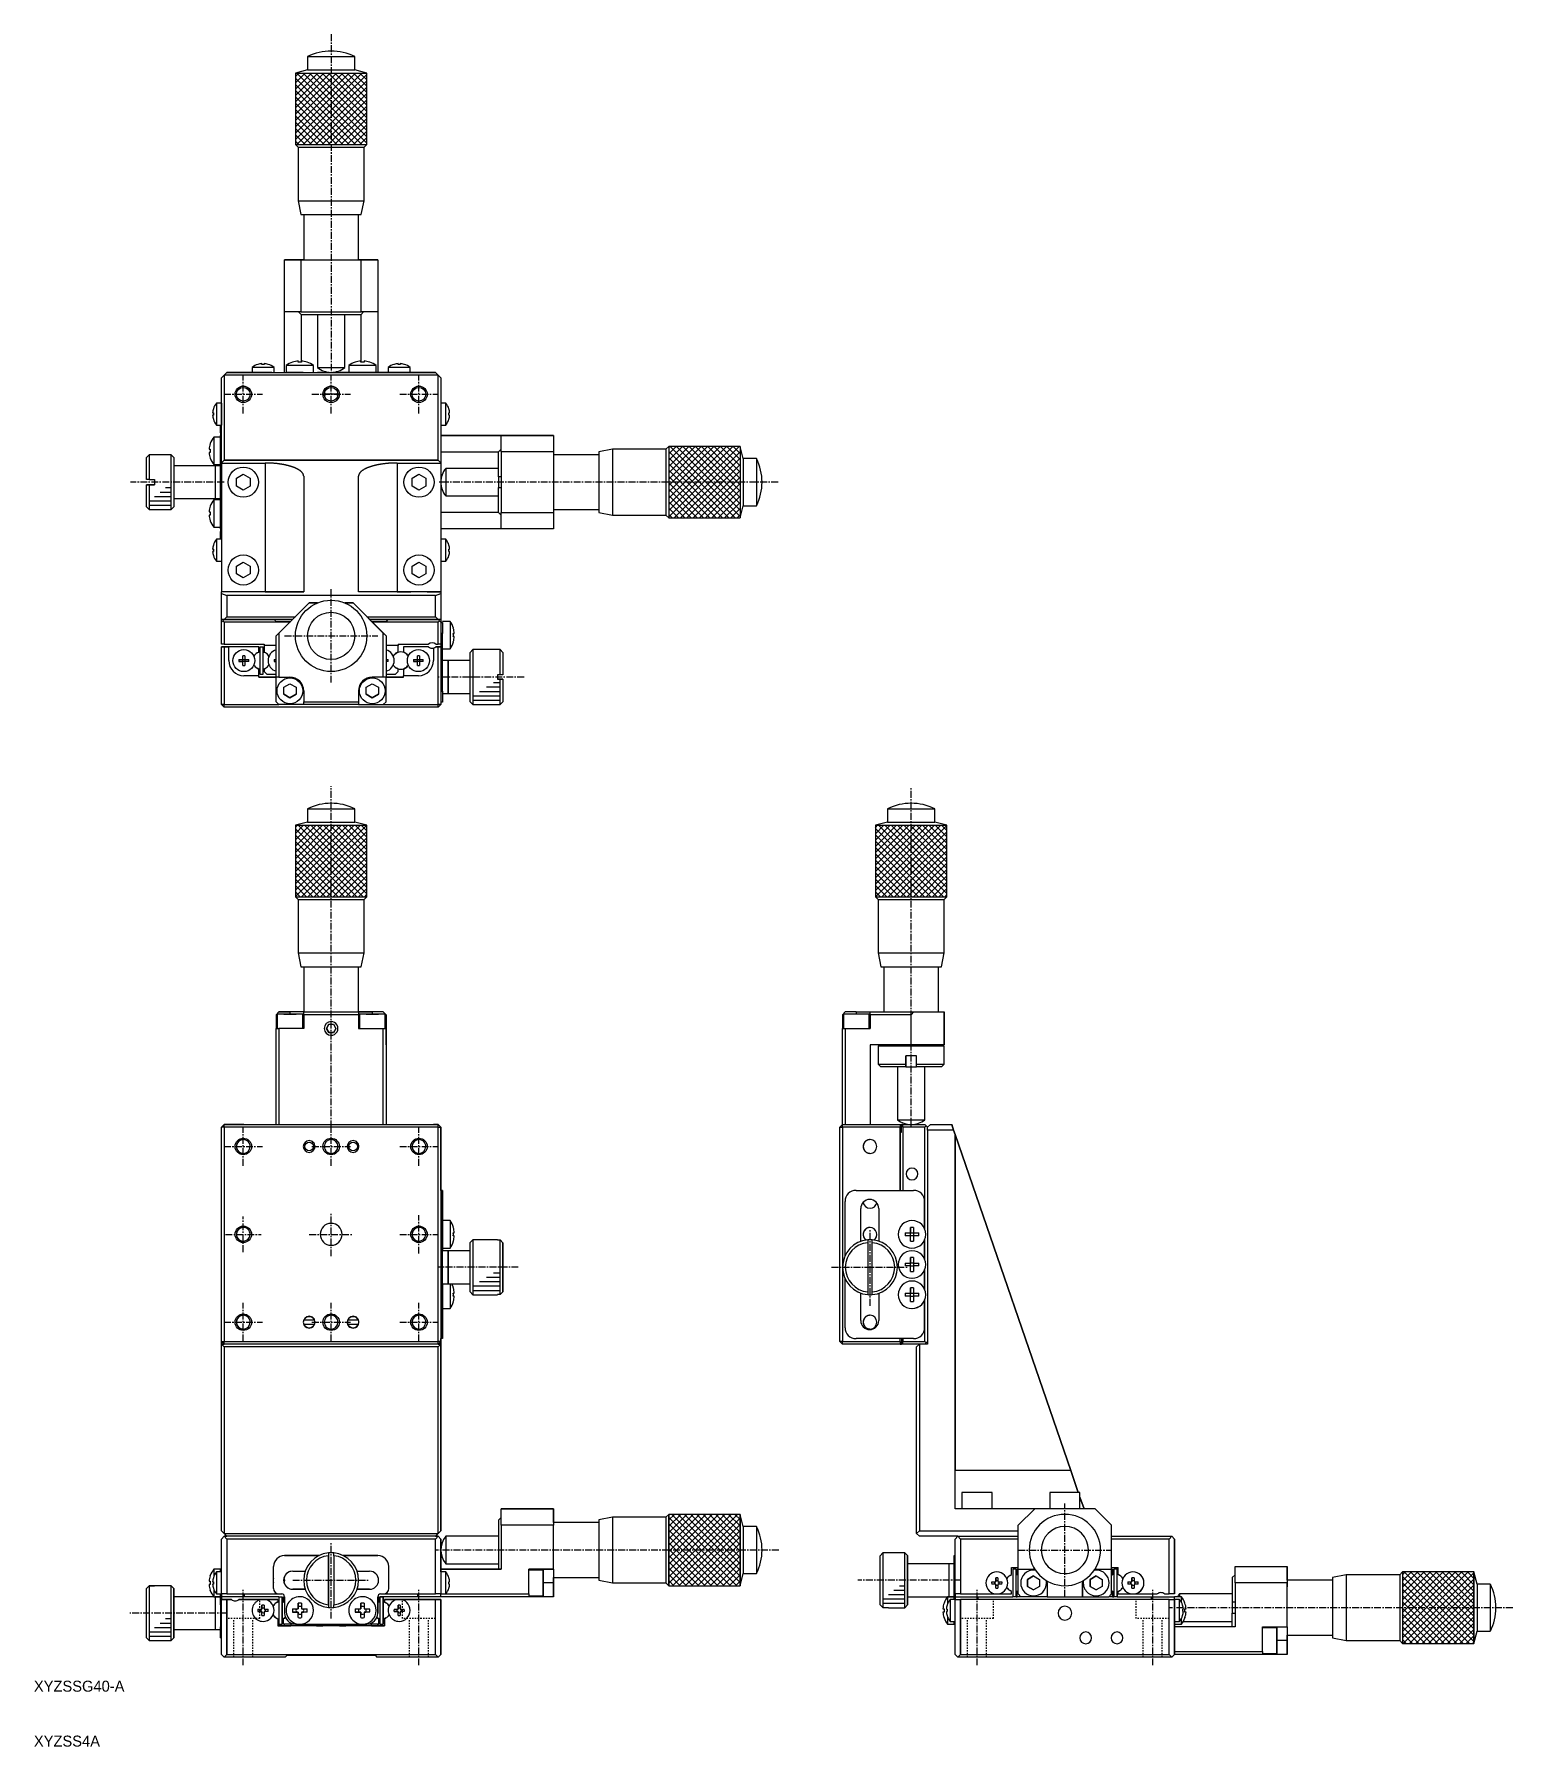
# Model space of a CAD drawing. Extents: x 32 to 301, y 48 to 360.
import ezdxf

# ---------------------------------------------------------------- set-up
doc = ezdxf.new("R2010")
doc.units = 0
doc.linetypes.add('CENTER', pattern=[2, 1.25, -0.25, 0.25, -0.25])
doc.linetypes.add('DOT', pattern=[0.5, 0.25, -0.25])
doc.layers.get('0').update_dxf_attribs({"linetype": 'CONTINUOUS'})

msp = doc.modelspace()

# ---------------------------------------------------------------- texts
at = {"color": 7, "linetype": 'CONTINUOUS'}
for s, p in [('XYZSSG40-A', (31.64, 58.08)), ('XYZSS4A', (31.64, 48.08))]:
    msp.add_text(s, height=2, dxfattribs=at).set_placement(p)

# ---------------------------------------------------------------- blocks, each defined once
blk = doc.blocks.new('*X10')
at = {"color": 0, "linetype": 'CONTINUOUS'}
for p, q in [((79.29, 202.9), (92.28, 215.88)), ((79.29, 204.04), (91.13, 215.88)), ((79.29, 205.19), (89.98, 215.88)), ((79.29, 206.34), (88.83, 215.88)), ((79.29, 207.49), (87.68, 215.88)), ((79.29, 208.64), (86.53, 215.88)), ((79.29, 209.79), (85.38, 215.88)), ((79.29, 210.94), (84.23, 215.88)), ((79.29, 212.09), (83.08, 215.88)), ((79.29, 213.24), (81.93, 215.88)), ((79.29, 214.39), (80.78, 215.88)), ((79.29, 215.53), (79.64, 215.88)), ((91.65, 202.88), (79.29, 215.24)), ((92.29, 203.39), (79.8, 215.88)), ((92.29, 204.54), (80.95, 215.88)), ((92.29, 205.69), (82.1, 215.88)), ((92.29, 206.84), (83.25, 215.88)), ((92.29, 207.99), (84.39, 215.88)), ((92.29, 209.14), (85.54, 215.88)), ((92.29, 210.29), (86.69, 215.88)), ((92.29, 211.44), (87.84, 215.88)), ((92.29, 212.59), (88.99, 215.88)), ((92.29, 213.73), (90.14, 215.88)), ((92.29, 214.88), (91.29, 215.88)), ((90.5, 202.88), (79.29, 214.09)), ((89.35, 202.88), (79.29, 212.95)), ((80.42, 202.88), (92.29, 214.75)), ((81.57, 202.88), (92.29, 213.6)), ((82.72, 202.88), (92.29, 212.45)), ((88.2, 202.88), (79.29, 211.8)), ((87.05, 202.88), (79.29, 210.65)), ((85.9, 202.88), (79.29, 209.5)), ((83.87, 202.88), (92.29, 211.3)), ((85.02, 202.88), (92.29, 210.15)), ((86.17, 202.88), (92.29, 209)), ((84.76, 202.88), (79.29, 208.35)), ((83.61, 202.88), (79.29, 207.2)), ((82.46, 202.88), (79.29, 206.05)), ((87.32, 202.88), (92.29, 207.85)), ((88.47, 202.88), (92.29, 206.7)), ((81.31, 202.88), (79.29, 204.9)), ((80.16, 202.88), (79.29, 203.75)), ((89.62, 202.88), (92.29, 205.55)), ((90.77, 202.88), (92.29, 204.4)), ((91.91, 202.88), (92.29, 203.26))]:
    blk.add_line(p, q, dxfattribs=at)
blk = doc.blocks.new('*X11')
at = {"color": 0, "linetype": 'CONTINUOUS'}
for p, q in [((79.29, 340.79), (91.39, 352.88)), ((79.29, 341.94), (90.24, 352.88)), ((79.29, 343.08), (89.09, 352.88)), ((79.29, 344.23), (87.94, 352.88)), ((79.29, 345.38), (86.79, 352.88)), ((79.29, 346.53), (85.64, 352.88)), ((79.29, 347.68), (84.49, 352.88)), ((79.29, 348.83), (83.34, 352.88)), ((79.29, 349.98), (82.19, 352.88)), ((79.29, 351.13), (81.04, 352.88)), ((79.29, 352.28), (79.9, 352.88)), ((79.53, 339.88), (92.29, 352.64)), ((92.29, 340.14), (79.54, 352.88)), ((92.29, 341.29), (80.69, 352.88)), ((92.29, 342.44), (81.84, 352.88)), ((92.29, 343.59), (82.99, 352.88)), ((92.29, 344.73), (84.14, 352.88)), ((92.29, 345.88), (85.29, 352.88)), ((92.29, 347.03), (86.44, 352.88)), ((92.29, 348.18), (87.59, 352.88)), ((92.29, 349.33), (88.74, 352.88)), ((92.29, 350.48), (89.89, 352.88)), ((92.29, 351.63), (91.04, 352.88)), ((92.29, 352.78), (92.18, 352.88)), ((91.4, 339.88), (79.29, 351.99)), ((90.25, 339.88), (79.29, 350.84)), ((89.1, 339.88), (79.29, 349.69)), ((80.68, 339.88), (92.29, 351.49)), ((81.83, 339.88), (92.29, 350.34)), ((87.95, 339.88), (79.29, 348.54)), ((86.8, 339.88), (79.29, 347.39)), ((85.65, 339.88), (79.29, 346.24)), ((82.98, 339.88), (92.29, 349.19)), ((84.13, 339.88), (92.29, 348.04)), ((85.28, 339.88), (92.29, 346.89)), ((84.5, 339.88), (79.29, 345.09)), ((83.35, 339.88), (79.29, 343.95)), ((86.43, 339.88), (92.29, 345.74)), ((87.58, 339.88), (92.29, 344.59)), ((88.73, 339.88), (92.29, 343.45)), ((82.2, 339.88), (79.29, 342.8)), ((81.05, 339.88), (79.29, 341.65)), ((79.91, 339.88), (79.29, 340.5)), ((89.88, 339.88), (92.29, 342.3)), ((91.03, 339.88), (92.29, 341.15)), ((92.17, 339.88), (92.29, 340))]:
    blk.add_line(p, q, dxfattribs=at)
blk = doc.blocks.new('*X12')
at = {"color": 0, "linetype": 'CONTINUOUS'}
for p, q in [((147.29, 77.86), (159.82, 90.38)), ((147.29, 79), (158.67, 90.38)), ((147.29, 80.15), (157.52, 90.38)), ((147.29, 81.3), (156.37, 90.38)), ((147.29, 82.45), (155.22, 90.38)), ((147.29, 83.6), (154.07, 90.38)), ((147.29, 84.75), (152.92, 90.38)), ((147.29, 85.9), (151.77, 90.38)), ((147.29, 87.05), (150.62, 90.38)), ((147.29, 88.2), (149.47, 90.38)), ((147.29, 89.35), (148.33, 90.38)), ((159.7, 77.38), (147.29, 89.79)), ((158.55, 77.38), (147.29, 88.64)), ((157.4, 77.38), (147.29, 87.49)), ((160.29, 77.94), (147.85, 90.38)), ((147.97, 77.38), (160.29, 89.71)), ((160.29, 79.09), (149, 90.38)), ((149.11, 77.38), (160.29, 88.56)), ((160.29, 80.24), (150.15, 90.38)), ((150.26, 77.38), (160.29, 87.41)), ((160.29, 81.39), (151.29, 90.38)), ((160.29, 82.54), (152.44, 90.38)), ((160.29, 83.69), (153.59, 90.38)), ((160.29, 84.84), (154.74, 90.38)), ((160.29, 85.98), (155.89, 90.38)), ((160.29, 87.13), (157.04, 90.38)), ((160.29, 88.28), (158.19, 90.38)), ((160.29, 89.43), (159.34, 90.38)), ((156.25, 77.38), (147.29, 86.35)), ((155.1, 77.38), (147.29, 85.2)), ((151.41, 77.38), (160.29, 86.26)), ((152.56, 77.38), (160.29, 85.11)), ((153.95, 77.38), (147.29, 84.05)), ((152.8, 77.38), (147.29, 82.9)), ((151.66, 77.38), (147.29, 81.75)), ((153.71, 77.38), (160.29, 83.96)), ((154.86, 77.38), (160.29, 82.81)), ((156.01, 77.38), (160.29, 81.66)), ((150.51, 77.38), (147.29, 80.6)), ((149.36, 77.38), (147.29, 79.45)), ((148.21, 77.38), (147.29, 78.3)), ((157.16, 77.38), (160.29, 80.51)), ((158.31, 77.38), (160.29, 79.36)), ((159.46, 77.38), (160.29, 78.22))]:
    blk.add_line(p, q, dxfattribs=at)
blk = doc.blocks.new('AID5893')
at = {"color": 7, "linetype": 'CONTINUOUS'}
for p, q in [((227.075, 108.25), (214.075, 108.25)), ((214.075, 95.25), (227.075, 95.25))]:
    blk.add_line(p, q, dxfattribs=at)
for points in [[(214.075, 95.25, 0), (214.075, 95.252, 0), (214.075, 95.2578, 0), (214.075, 95.2676, 0), (214.075, 95.2813, 0), (214.075, 95.2989, 0), (214.075, 95.3204, 0), (214.075, 95.3457, 0), (214.075, 95.3749, 0), (214.075, 95.4079, 0), (214.075, 95.4448, 0), (214.075, 95.4855, 0), (214.075, 95.5299, 0), (214.075, 95.5781, 0), (214.075, 95.63, 0), (214.075, 95.6855, 0), (214.075, 95.7448, 0), (214.075, 95.8076, 0), (214.075, 95.8741, 0), (214.075, 95.944, 0), (214.075, 96.0175, 0), (214.075, 96.0944, 0), (214.075, 96.1748, 0), (214.075, 96.2584, 0), (214.075, 96.3454, 0), (214.075, 96.4357, 0), (214.075, 96.5291, 0), (214.075, 96.6257, 0), (214.075, 96.7254, 0), (214.075, 96.8281, 0), (214.075, 96.9338, 0), (214.075, 97.0424, 0), (214.075, 97.1538, 0), (214.075, 97.268, 0), (214.075, 97.3849, 0), (214.075, 97.5044, 0), (214.075, 97.6264, 0), (214.075, 97.751, 0), (214.075, 97.878, 0), (214.075, 98.0072, 0), (214.075, 98.1388, 0), (214.075, 98.2725, 0), (214.075, 98.4083, 0), (214.075, 98.5462, 0), (214.075, 98.6859, 0), (214.075, 98.8275, 0), (214.075, 98.9709, 0), (214.075, 99.1159, 0), (214.075, 99.2626, 0), (214.075, 99.4107, 0), (214.075, 99.5602, 0), (214.075, 99.7111, 0), (214.075, 99.8631, 0), (214.075, 100.016, 0), (214.075, 100.171, 0), (214.075, 100.326, 0), (214.075, 100.482, 0), (214.075, 100.639, 0), (214.075, 100.796, 0), (214.075, 100.954, 0), (214.075, 101.113, 0), (214.075, 101.272, 0), (214.075, 101.431, 0), (214.075, 101.59, 0), (214.075, 101.75, 0), (214.075, 101.91, 0), (214.075, 102.069, 0), (214.075, 102.228, 0), (214.075, 102.387, 0), (214.075, 102.546, 0), (214.075, 102.704, 0), (214.075, 102.861, 0), (214.075, 103.018, 0), (214.075, 103.174, 0), (214.075, 103.329, 0), (214.075, 103.484, 0), (214.075, 103.637, 0), (214.075, 103.789, 0), (214.075, 103.94, 0), (214.075, 104.089, 0), (214.075, 104.237, 0), (214.075, 104.384, 0), (214.075, 104.529, 0), (214.075, 104.672, 0), (214.075, 104.814, 0), (214.075, 104.954, 0), (214.075, 105.092, 0), (214.075, 105.227, 0), (214.075, 105.361, 0), (214.075, 105.493, 0), (214.075, 105.622, 0), (214.075, 105.749, 0), (214.075, 105.874, 0), (214.075, 105.996, 0), (214.075, 106.115, 0), (214.075, 106.232, 0), (214.075, 106.346, 0), (214.075, 106.458, 0), (214.075, 106.566, 0), (214.075, 106.672, 0), (214.075, 106.775, 0), (214.075, 106.874, 0), (214.075, 106.971, 0), (214.075, 107.064, 0), (214.075, 107.155, 0), (214.075, 107.242, 0), (214.075, 107.325, 0), (214.075, 107.406, 0), (214.075, 107.482, 0), (214.075, 107.556, 0), (214.075, 107.626, 0), (214.075, 107.692, 0), (214.075, 107.755, 0), (214.075, 107.814, 0), (214.075, 107.87, 0), (214.075, 107.922, 0), (214.075, 107.97, 0), (214.075, 108.015, 0), (214.075, 108.055, 0), (214.075, 108.092, 0), (214.075, 108.125, 0), (214.075, 108.154, 0), (214.075, 108.18, 0), (214.075, 108.201, 0), (214.075, 108.219, 0), (214.075, 108.232, 0), (214.075, 108.242, 0), (214.075, 108.248, 0), (214.075, 108.25, 0)], [(227.075, 95.25, 0), (227.075, 95.252, 0), (227.075, 95.2578, 0), (227.075, 95.2676, 0), (227.075, 95.2813, 0), (227.075, 95.2989, 0), (227.075, 95.3204, 0), (227.075, 95.3457, 0), (227.075, 95.3749, 0), (227.075, 95.4079, 0), (227.075, 95.4448, 0), (227.075, 95.4855, 0), (227.075, 95.5299, 0), (227.075, 95.5781, 0), (227.075, 95.63, 0), (227.075, 95.6855, 0), (227.075, 95.7448, 0), (227.075, 95.8076, 0), (227.075, 95.8741, 0), (227.075, 95.944, 0), (227.075, 96.0175, 0), (227.075, 96.0944, 0), (227.075, 96.1748, 0), (227.075, 96.2584, 0), (227.075, 96.3454, 0), (227.075, 96.4357, 0), (227.075, 96.5291, 0), (227.075, 96.6257, 0), (227.075, 96.7254, 0), (227.075, 96.8281, 0), (227.075, 96.9338, 0), (227.075, 97.0424, 0), (227.075, 97.1538, 0), (227.075, 97.268, 0), (227.075, 97.3849, 0), (227.075, 97.5044, 0), (227.075, 97.6264, 0), (227.075, 97.751, 0), (227.075, 97.878, 0), (227.075, 98.0072, 0), (227.075, 98.1388, 0), (227.075, 98.2725, 0), (227.075, 98.4083, 0), (227.075, 98.5462, 0), (227.075, 98.6859, 0), (227.075, 98.8275, 0), (227.075, 98.9709, 0), (227.075, 99.1159, 0), (227.075, 99.2626, 0), (227.075, 99.4107, 0), (227.075, 99.5602, 0), (227.075, 99.7111, 0), (227.075, 99.8631, 0), (227.075, 100.016, 0), (227.075, 100.171, 0), (227.075, 100.326, 0), (227.075, 100.482, 0), (227.075, 100.639, 0), (227.075, 100.796, 0), (227.075, 100.954, 0), (227.075, 101.113, 0), (227.075, 101.272, 0), (227.075, 101.431, 0), (227.075, 101.59, 0), (227.075, 101.75, 0), (227.075, 101.91, 0), (227.075, 102.069, 0), (227.075, 102.228, 0), (227.075, 102.387, 0), (227.075, 102.546, 0), (227.075, 102.704, 0), (227.075, 102.861, 0), (227.075, 103.018, 0), (227.075, 103.174, 0), (227.075, 103.329, 0), (227.075, 103.484, 0), (227.075, 103.637, 0), (227.075, 103.789, 0), (227.075, 103.94, 0), (227.075, 104.089, 0), (227.075, 104.237, 0), (227.075, 104.384, 0), (227.075, 104.529, 0), (227.075, 104.672, 0), (227.075, 104.814, 0), (227.075, 104.954, 0), (227.075, 105.092, 0), (227.075, 105.227, 0), (227.075, 105.361, 0), (227.075, 105.493, 0), (227.075, 105.622, 0), (227.075, 105.749, 0), (227.075, 105.874, 0), (227.075, 105.996, 0), (227.075, 106.115, 0), (227.075, 106.232, 0), (227.075, 106.346, 0), (227.075, 106.458, 0), (227.075, 106.566, 0), (227.075, 106.672, 0), (227.075, 106.775, 0), (227.075, 106.874, 0), (227.075, 106.971, 0), (227.075, 107.064, 0), (227.075, 107.155, 0), (227.075, 107.242, 0), (227.075, 107.325, 0), (227.075, 107.406, 0), (227.075, 107.482, 0), (227.075, 107.556, 0), (227.075, 107.626, 0), (227.075, 107.692, 0), (227.075, 107.755, 0), (227.075, 107.814, 0), (227.075, 107.87, 0), (227.075, 107.922, 0), (227.075, 107.97, 0), (227.075, 108.015, 0), (227.075, 108.055, 0), (227.075, 108.092, 0), (227.075, 108.125, 0), (227.075, 108.154, 0), (227.075, 108.18, 0), (227.075, 108.201, 0), (227.075, 108.219, 0), (227.075, 108.232, 0), (227.075, 108.242, 0), (227.075, 108.248, 0), (227.075, 108.25, 0)]]:
    blk.add_polyline3d(points, dxfattribs=at)
blk = doc.blocks.new('*X13')
at = {"color": 0, "linetype": 'CONTINUOUS'}
for p, q in [((280.96, 67.9), (292.95, 79.88)), ((280.96, 69.05), (291.8, 79.88)), ((280.96, 70.2), (290.65, 79.88)), ((280.96, 71.34), (289.5, 79.88)), ((280.96, 72.49), (288.35, 79.88)), ((280.96, 73.64), (287.2, 79.88)), ((280.96, 74.79), (286.05, 79.88)), ((280.96, 75.94), (284.91, 79.88)), ((280.96, 77.09), (283.76, 79.88)), ((280.96, 78.24), (282.61, 79.88)), ((280.96, 79.39), (281.46, 79.88)), ((293.15, 66.88), (280.96, 79.07)), ((281.1, 66.88), (293.96, 79.75)), ((293.96, 67.22), (281.3, 79.88)), ((282.25, 66.88), (293.96, 78.6)), ((293.96, 68.37), (282.45, 79.88)), ((293.96, 69.52), (283.6, 79.88)), ((293.96, 70.66), (284.75, 79.88)), ((293.96, 71.81), (285.89, 79.88)), ((293.96, 72.96), (287.04, 79.88)), ((293.96, 74.11), (288.19, 79.88)), ((293.96, 75.26), (289.34, 79.88)), ((293.96, 76.41), (290.49, 79.88)), ((293.96, 77.56), (291.64, 79.88)), ((293.96, 78.71), (292.79, 79.88)), ((293.96, 79.86), (293.94, 79.88)), ((292, 66.88), (280.96, 77.92)), ((290.85, 66.88), (280.96, 76.77)), ((289.7, 66.88), (280.96, 75.62)), ((283.4, 66.88), (293.96, 77.45)), ((284.55, 66.88), (293.96, 76.3)), ((285.69, 66.88), (293.96, 75.15)), ((288.55, 66.88), (280.96, 74.47)), ((287.4, 66.88), (280.96, 73.32)), ((286.26, 66.88), (280.96, 72.17)), ((286.84, 66.88), (293.96, 74)), ((287.99, 66.88), (293.96, 72.85)), ((285.11, 66.88), (280.96, 71.02)), ((283.96, 66.88), (280.96, 69.88)), ((282.81, 66.88), (280.96, 68.73)), ((289.14, 66.88), (293.96, 71.7)), ((290.29, 66.88), (293.96, 70.56)), ((291.44, 66.88), (293.96, 69.41)), ((281.66, 66.88), (280.96, 67.58)), ((292.59, 66.88), (293.96, 68.26)), ((293.74, 66.88), (293.96, 67.11))]:
    blk.add_line(p, q, dxfattribs=at)
blk = doc.blocks.new('AID5895')
at = {"color": 7, "linetype": 'CONTINUOUS'}
for p, q in [((360.7502, 97.75), (347.7502, 97.75)), ((347.7502, 84.75), (360.7502, 84.75))]:
    blk.add_line(p, q, dxfattribs=at)
for points in [[(347.75, 97.75, 0), (347.75, 97.748, 0), (347.75, 97.7422, 0), (347.75, 97.7324, 0), (347.75, 97.7187, 0), (347.75, 97.7011, 0), (347.75, 97.6796, 0), (347.75, 97.6543, 0), (347.75, 97.6251, 0), (347.75, 97.5921, 0), (347.75, 97.5552, 0), (347.75, 97.5145, 0), (347.75, 97.4701, 0), (347.75, 97.4219, 0), (347.75, 97.37, 0), (347.75, 97.3144, 0), (347.75, 97.2552, 0), (347.75, 97.1924, 0), (347.75, 97.1259, 0), (347.75, 97.056, 0), (347.75, 96.9825, 0), (347.75, 96.9056, 0), (347.75, 96.8252, 0), (347.75, 96.7415, 0), (347.75, 96.6545, 0), (347.75, 96.5643, 0), (347.75, 96.4708, 0), (347.75, 96.3742, 0), (347.75, 96.2746, 0), (347.75, 96.1719, 0), (347.75, 96.0662, 0), (347.75, 95.9576, 0), (347.75, 95.8462, 0), (347.75, 95.732, 0), (347.75, 95.6151, 0), (347.75, 95.4956, 0), (347.75, 95.3736, 0), (347.75, 95.249, 0), (347.75, 95.122, 0), (347.75, 94.9927, 0), (347.75, 94.8612, 0), (347.75, 94.7275, 0), (347.75, 94.5917, 0), (347.75, 94.4538, 0), (347.75, 94.3141, 0), (347.75, 94.1725, 0), (347.75, 94.0291, 0), (347.75, 93.8841, 0), (347.75, 93.7374, 0), (347.75, 93.5893, 0), (347.75, 93.4398, 0), (347.75, 93.2889, 0), (347.75, 93.1368, 0), (347.75, 92.9836, 0), (347.75, 92.8294, 0), (347.75, 92.6742, 0), (347.75, 92.5181, 0), (347.75, 92.3612, 0), (347.75, 92.2037, 0), (347.75, 92.0457, 0), (347.75, 91.8871, 0), (347.75, 91.7282, 0), (347.75, 91.5689, 0), (347.75, 91.4095, 0), (347.75, 91.25, 0), (347.75, 91.0905, 0), (347.75, 90.9311, 0), (347.75, 90.7718, 0), (347.75, 90.6129, 0), (347.75, 90.4543, 0), (347.75, 90.2962, 0), (347.75, 90.1387, 0), (347.75, 89.9819, 0), (347.75, 89.8258, 0), (347.75, 89.6706, 0), (347.75, 89.5164, 0), (347.75, 89.3631, 0), (347.75, 89.2111, 0), (347.75, 89.0602, 0), (347.75, 88.9107, 0), (347.75, 88.7626, 0), (347.75, 88.6159, 0), (347.75, 88.4709, 0), (347.75, 88.3275, 0), (347.75, 88.1859, 0), (347.75, 88.0462, 0), (347.75, 87.9083, 0), (347.75, 87.7725, 0), (347.75, 87.6388, 0), (347.75, 87.5072, 0), (347.75, 87.378, 0), (347.75, 87.251, 0), (347.75, 87.1264, 0), (347.75, 87.0044, 0), (347.75, 86.8849, 0), (347.75, 86.768, 0), (347.75, 86.6538, 0), (347.75, 86.5424, 0), (347.75, 86.4338, 0), (347.75, 86.3281, 0), (347.75, 86.2254, 0), (347.75, 86.1257, 0), (347.75, 86.0291, 0), (347.75, 85.9357, 0), (347.75, 85.8454, 0), (347.75, 85.7584, 0), (347.75, 85.6748, 0), (347.75, 85.5944, 0), (347.75, 85.5175, 0), (347.75, 85.444, 0), (347.75, 85.3741, 0), (347.75, 85.3076, 0), (347.75, 85.2448, 0), (347.75, 85.1855, 0), (347.75, 85.13, 0), (347.75, 85.0781, 0), (347.75, 85.0299, 0), (347.75, 84.9855, 0), (347.75, 84.9448, 0), (347.75, 84.9079, 0), (347.75, 84.8749, 0), (347.75, 84.8457, 0), (347.75, 84.8204, 0), (347.75, 84.7989, 0), (347.75, 84.7813, 0), (347.75, 84.7676, 0), (347.75, 84.7578, 0), (347.75, 84.752, 0), (347.75, 84.75, 0)], [(360.75, 84.75, 0), (360.75, 84.752, 0), (360.75, 84.7578, 0), (360.75, 84.7676, 0), (360.75, 84.7813, 0), (360.75, 84.7989, 0), (360.75, 84.8204, 0), (360.75, 84.8457, 0), (360.75, 84.8749, 0), (360.75, 84.9079, 0), (360.75, 84.9448, 0), (360.75, 84.9855, 0), (360.75, 85.0299, 0), (360.75, 85.0781, 0), (360.75, 85.13, 0), (360.75, 85.1855, 0), (360.75, 85.2448, 0), (360.75, 85.3076, 0), (360.75, 85.3741, 0), (360.75, 85.444, 0), (360.75, 85.5175, 0), (360.75, 85.5944, 0), (360.75, 85.6748, 0), (360.75, 85.7584, 0), (360.75, 85.8454, 0), (360.75, 85.9357, 0), (360.75, 86.0291, 0), (360.75, 86.1257, 0), (360.75, 86.2254, 0), (360.75, 86.3281, 0), (360.75, 86.4338, 0), (360.75, 86.5424, 0), (360.75, 86.6538, 0), (360.75, 86.768, 0), (360.75, 86.8849, 0), (360.75, 87.0044, 0), (360.75, 87.1264, 0), (360.75, 87.251, 0), (360.75, 87.378, 0), (360.75, 87.5072, 0), (360.75, 87.6388, 0), (360.75, 87.7725, 0), (360.75, 87.9083, 0), (360.75, 88.0462, 0), (360.75, 88.1859, 0), (360.75, 88.3275, 0), (360.75, 88.4709, 0), (360.75, 88.6159, 0), (360.75, 88.7626, 0), (360.75, 88.9107, 0), (360.75, 89.0602, 0), (360.75, 89.2111, 0), (360.75, 89.3631, 0), (360.75, 89.5164, 0), (360.75, 89.6706, 0), (360.75, 89.8258, 0), (360.75, 89.9819, 0), (360.75, 90.1387, 0), (360.75, 90.2962, 0), (360.75, 90.4543, 0), (360.75, 90.6129, 0), (360.75, 90.7718, 0), (360.75, 90.9311, 0), (360.75, 91.0905, 0), (360.75, 91.25, 0), (360.75, 91.4095, 0), (360.75, 91.5689, 0), (360.75, 91.7282, 0), (360.75, 91.8871, 0), (360.75, 92.0457, 0), (360.75, 92.2037, 0), (360.75, 92.3612, 0), (360.75, 92.5181, 0), (360.75, 92.6742, 0), (360.75, 92.8294, 0), (360.75, 92.9836, 0), (360.75, 93.1368, 0), (360.75, 93.2889, 0), (360.75, 93.4398, 0), (360.75, 93.5893, 0), (360.75, 93.7374, 0), (360.75, 93.8841, 0), (360.75, 94.0291, 0), (360.75, 94.1725, 0), (360.75, 94.3141, 0), (360.75, 94.4538, 0), (360.75, 94.5917, 0), (360.75, 94.7275, 0), (360.75, 94.8612, 0), (360.75, 94.9927, 0), (360.75, 95.122, 0), (360.75, 95.249, 0), (360.75, 95.3736, 0), (360.75, 95.4956, 0), (360.75, 95.6151, 0), (360.75, 95.732, 0), (360.75, 95.8462, 0), (360.75, 95.9576, 0), (360.75, 96.0662, 0), (360.75, 96.1719, 0), (360.75, 96.2746, 0), (360.75, 96.3742, 0), (360.75, 96.4708, 0), (360.75, 96.5643, 0), (360.75, 96.6545, 0), (360.75, 96.7415, 0), (360.75, 96.8252, 0), (360.75, 96.9056, 0), (360.75, 96.9825, 0), (360.75, 97.056, 0), (360.75, 97.1259, 0), (360.75, 97.1924, 0), (360.75, 97.2552, 0), (360.75, 97.3144, 0), (360.75, 97.37, 0), (360.75, 97.4219, 0), (360.75, 97.4701, 0), (360.75, 97.5145, 0), (360.75, 97.5552, 0), (360.75, 97.5921, 0), (360.75, 97.6251, 0), (360.75, 97.6543, 0), (360.75, 97.6796, 0), (360.75, 97.7011, 0), (360.75, 97.7187, 0), (360.75, 97.7324, 0), (360.75, 97.7422, 0), (360.75, 97.748, 0), (360.75, 97.75, 0)]]:
    blk.add_polyline3d(points, dxfattribs=at)
blk = doc.blocks.new('*X14')
at = {"color": 0, "linetype": 'CONTINUOUS'}
for p, q in [((147.29, 272.05), (160.12, 284.88)), ((147.29, 273.2), (158.97, 284.88)), ((147.29, 274.34), (157.83, 284.88)), ((147.29, 275.49), (156.68, 284.88)), ((147.29, 276.64), (155.53, 284.88)), ((147.29, 277.79), (154.38, 284.88)), ((147.29, 278.94), (153.23, 284.88)), ((147.29, 280.09), (152.08, 284.88)), ((147.29, 281.24), (150.93, 284.88)), ((147.29, 282.39), (149.78, 284.88)), ((147.29, 283.54), (148.63, 284.88)), ((147.29, 284.69), (147.48, 284.88)), ((159.4, 271.88), (147.29, 283.99)), ((160.29, 272.14), (147.55, 284.88)), ((148.27, 271.88), (160.29, 283.9)), ((160.29, 273.29), (148.7, 284.88)), ((160.29, 274.44), (149.84, 284.88)), ((160.29, 275.59), (150.99, 284.88)), ((160.29, 276.74), (152.14, 284.88)), ((160.29, 277.88), (153.29, 284.88)), ((160.29, 279.03), (154.44, 284.88)), ((160.29, 280.18), (155.59, 284.88)), ((160.29, 281.33), (156.74, 284.88)), ((160.29, 282.48), (157.89, 284.88)), ((160.29, 283.63), (159.04, 284.88)), ((160.29, 284.78), (160.19, 284.88)), ((158.25, 271.88), (147.29, 282.84)), ((157.1, 271.88), (147.29, 281.69)), ((149.42, 271.88), (160.29, 282.75)), ((150.57, 271.88), (160.29, 281.6)), ((155.95, 271.88), (147.29, 280.54)), ((154.8, 271.88), (147.29, 279.39)), ((153.65, 271.88), (147.29, 278.24)), ((151.72, 271.88), (160.29, 280.45)), ((152.87, 271.88), (160.29, 279.3)), ((154.02, 271.88), (160.29, 278.15)), ((152.5, 271.88), (147.29, 277.1)), ((151.35, 271.88), (147.29, 275.95)), ((150.2, 271.88), (147.29, 274.8)), ((155.17, 271.88), (160.29, 277)), ((156.32, 271.88), (160.29, 275.85)), ((157.47, 271.88), (160.29, 274.7)), ((149.06, 271.88), (147.29, 273.65)), ((147.91, 271.88), (147.29, 272.5)), ((158.61, 271.88), (160.29, 273.56)), ((159.76, 271.88), (160.29, 272.41))]:
    blk.add_line(p, q, dxfattribs=at)
blk = doc.blocks.new('*X15')
at = {"color": 0, "linetype": 'CONTINUOUS'}
for p, q in [((184.96, 204.01), (196.84, 215.88)), ((184.96, 205.16), (195.69, 215.88)), ((184.96, 206.31), (194.54, 215.88)), ((184.96, 207.45), (193.39, 215.88)), ((184.96, 208.6), (192.24, 215.88)), ((184.96, 209.75), (191.09, 215.88)), ((184.96, 210.9), (189.94, 215.88)), ((184.96, 212.05), (188.8, 215.88)), ((184.96, 213.2), (187.65, 215.88)), ((184.96, 214.35), (186.5, 215.88)), ((184.96, 215.5), (185.35, 215.88)), ((197.36, 202.88), (184.96, 215.28)), ((184.99, 202.88), (197.96, 215.86)), ((197.96, 203.43), (185.51, 215.88)), ((197.96, 204.58), (186.66, 215.88)), ((197.96, 205.73), (187.81, 215.88)), ((197.96, 206.88), (188.96, 215.88)), ((197.96, 208.03), (190.11, 215.88)), ((197.96, 209.18), (191.26, 215.88)), ((197.96, 210.32), (192.41, 215.88)), ((197.96, 211.47), (193.55, 215.88)), ((197.96, 212.62), (194.7, 215.88)), ((197.96, 213.77), (195.85, 215.88)), ((197.96, 214.92), (197, 215.88)), ((196.21, 202.88), (184.96, 214.13)), ((195.06, 202.88), (184.96, 212.98)), ((186.14, 202.88), (197.96, 214.71)), ((187.29, 202.88), (197.96, 213.56)), ((188.43, 202.88), (197.96, 212.41)), ((193.91, 202.88), (184.96, 211.83)), ((192.77, 202.88), (184.96, 210.68)), ((191.62, 202.88), (184.96, 209.54)), ((189.58, 202.88), (197.96, 211.26)), ((190.73, 202.88), (197.96, 210.11)), ((190.47, 202.88), (184.96, 208.39)), ((189.32, 202.88), (184.96, 207.24)), ((188.17, 202.88), (184.96, 206.09)), ((191.88, 202.88), (197.96, 208.96)), ((193.03, 202.88), (197.96, 207.82)), ((194.18, 202.88), (197.96, 206.67)), ((187.02, 202.88), (184.96, 204.94)), ((185.87, 202.88), (184.96, 203.79)), ((195.33, 202.88), (197.96, 205.52)), ((196.48, 202.88), (197.96, 204.37)), ((197.63, 202.88), (197.96, 203.22))]:
    blk.add_line(p, q, dxfattribs=at)

# ---------------------------------------------------------------- linework, layer by layer
at = {"color": 1, "linetype": 'CENTER'}
for p, q in [((85.79, 359.96), (85.79, 297.88)), ((69.79, 290.88), (69.79, 297.88)), ((85.79, 290.88), (85.79, 297.88)), ((101.79, 290.88), (101.79, 297.88)), ((66.29, 294.38), (73.29, 294.38)), ((82.29, 294.38), (89.29, 294.38)), ((98.29, 294.38), (105.29, 294.38)), ((66.29, 278.38), (49.22, 278.38)), ((167.23, 278.38), (105.29, 278.38)), ((85.79, 241.88), (85.79, 258.88)), ((77.29, 250.38), (94.29, 250.38)), ((120.96, 242.88), (105.29, 242.88)), ((85.79, 160.88), (85.79, 223)), ((191.46, 160.88), (191.46, 222.83)), ((69.79, 153.88), (69.79, 160.88)), ((85.79, 153.88), (85.79, 160.88)), ((101.79, 153.88), (101.79, 160.88)), ((66.29, 157.38), (73.29, 157.38)), ((82.29, 157.38), (89.29, 157.38)), ((98.29, 157.38), (105.29, 157.38)), ((69.79, 138.13), (69.79, 144.63)), ((85.79, 137.38), (85.79, 145.38)), ((101.79, 137.88), (101.79, 144.88)), ((66.54, 141.38), (73.04, 141.38)), ((81.79, 141.38), (89.79, 141.38)), ((98.29, 141.38), (105.29, 141.38)), ((183.96, 128.38), (183.96, 142.38)), ((119.89, 135.38), (105.29, 135.38)), ((176.96, 135.38), (190.96, 135.38)), ((69.79, 121.88), (69.79, 128.88)), ((85.79, 121.88), (85.79, 128.88)), ((101.79, 121.88), (101.79, 128.88)), ((66.29, 125.38), (73.29, 125.38)), ((82.29, 125.38), (89.29, 125.38)), ((98.29, 125.38), (105.29, 125.38)), ((219.46, 75.38), (219.46, 92.38)), ((85.79, 71.38), (85.79, 85.38)), ((167.33, 83.88), (104.79, 83.88)), ((210.96, 83.88), (227.96, 83.88)), ((78.79, 78.38), (92.79, 78.38)), ((200.46, 78.38), (181.74, 78.38)), ((69.79, 62.88), (69.79, 76.88)), ((101.79, 62.88), (101.79, 76.88)), ((203.46, 62.88), (203.46, 76.88)), ((235.46, 62.88), (235.46, 76.88)), ((66.79, 72.38), (49.13, 72.38)), ((301.05, 73.38), (238.46, 73.38))]:
    msp.add_line(p, q, dxfattribs=at)
at = {"color": 7, "linetype": 'CONTINUOUS'}
for p, q in [((81.49, 355.88), (90.09, 355.88)), ((81.49, 355.88), (81.49, 353.47)), ((90.09, 353.47), (90.09, 355.88)), ((81.49, 353.47), (79.29, 352.88)), ((79.29, 352.88), (79.29, 352.88)), ((81.49, 353.47), (90.09, 353.47)), ((92.29, 352.88), (90.09, 353.47)), ((79.29, 339.88), (79.79, 339.38)), ((79.29, 339.88), (79.29, 339.88)), ((79.79, 339.38), (91.79, 339.38)), ((79.79, 339.38), (79.79, 329.63)), ((79.79, 339.38), (79.79, 339.38)), ((91.79, 339.38), (92.29, 339.88)), ((91.79, 329.63), (91.79, 339.38)), ((79.79, 329.63), (91.79, 329.63)), ((79.79, 329.63), (80.29, 327.13)), ((79.79, 329.63), (79.79, 329.63)), ((91.29, 327.13), (91.79, 329.63)), ((80.29, 327.13), (91.29, 327.13)), ((80.29, 327.13), (80.29, 327.13)), ((80.79, 327.13), (80.79, 318.88)), ((90.79, 318.88), (90.79, 327.13)), ((77.29, 309.38), (77.29, 318.88)), ((80.09, 318.88), (77.29, 318.88)), ((77.29, 318.88), (80.29, 318.88)), ((80.79, 318.88), (80.09, 318.88)), ((80.29, 318.88), (91.29, 318.88)), ((80.29, 318.88), (80.29, 309.38)), ((91.49, 318.88), (90.79, 318.88)), ((91.29, 309.38), (91.29, 318.88)), ((91.29, 318.88), (94.29, 318.88)), ((94.29, 318.88), (91.49, 318.88)), ((94.29, 318.88), (94.29, 309.38)), ((77.29, 298.38), (77.29, 309.38)), ((80.29, 309.38), (77.29, 309.38)), ((80.38, 308.88), (79.87, 309.38)), ((80.29, 309.38), (91.29, 309.38)), ((80.31, 308.95), (80.31, 300.25)), ((91.2, 308.88), (80.38, 308.88)), ((81.15, 308.88), (80.38, 308.88)), ((83.29, 308.88), (83.29, 299.26)), ((88.29, 299.26), (88.29, 308.88)), ((91.2, 308.88), (90.43, 308.88)), ((91.71, 309.38), (91.2, 308.88)), ((91.27, 300.25), (91.27, 308.95)), ((94.29, 309.38), (91.29, 309.38)), ((94.29, 309.38), (94.29, 298.38)), ((72.46, 299.84), (72.44, 299.84)), ((72.46, 299.84), (72.44, 299.84)), ((73.19, 299.84), (73.19, 299.97)), ((73.59, 299.84), (73.19, 299.84)), ((73.59, 299.97), (73.59, 299.84)), ((74.34, 299.84), (74.32, 299.84)), ((74.34, 299.84), (74.32, 299.84)), ((82.59, 299.61), (77.59, 299.61)), ((77.59, 299.61), (77.59, 298.38)), ((78.77, 300.25), (78.74, 300.25)), ((78.77, 300.25), (78.74, 300.25)), ((79.79, 300.25), (79.79, 300.46)), ((80.39, 300.25), (79.79, 300.25)), ((80.39, 300.25), (79.79, 300.25)), ((80.39, 300.46), (80.39, 300.25)), ((81.44, 300.25), (81.41, 300.25)), ((81.44, 300.25), (81.41, 300.25)), ((82.59, 298.38), (82.59, 299.61)), ((93.99, 299.61), (88.99, 299.61)), ((88.99, 299.61), (88.99, 298.38)), ((90.17, 300.25), (90.14, 300.25)), ((90.17, 300.25), (90.14, 300.25)), ((91.19, 300.25), (91.19, 300.46)), ((91.79, 300.25), (91.19, 300.25)), ((91.79, 300.25), (91.19, 300.25)), ((91.79, 300.46), (91.79, 300.25)), ((92.84, 300.25), (92.81, 300.25)), ((92.84, 300.25), (92.81, 300.25)), ((93.99, 298.38), (93.99, 299.61)), ((97.26, 299.84), (97.24, 299.84)), ((97.26, 299.84), (97.24, 299.84)), ((97.99, 299.84), (97.99, 299.97)), ((98.39, 299.84), (97.99, 299.84)), ((98.39, 299.97), (98.39, 299.84)), ((99.14, 299.84), (99.12, 299.84)), ((99.14, 299.84), (99.12, 299.84)), ((66.29, 297.88), (65.79, 297.38)), ((65.79, 281.88), (65.79, 297.38)), ((66.79, 298.38), (66.29, 297.88)), ((66.29, 297.88), (66.29, 282.38)), ((105.29, 297.88), (66.29, 297.88)), ((66.79, 298.38), (104.79, 298.38)), ((74.99, 298.38), (66.79, 298.38)), ((75.39, 299.28), (71.39, 299.28)), ((71.39, 299.28), (71.39, 298.38)), ((75.39, 298.38), (75.39, 299.28)), ((78.79, 298.38), (77.59, 298.38)), ((80.69, 298.38), (78.79, 298.38)), ((83.29, 299.26), (88.29, 299.26)), ((84.29, 298.38), (83.29, 298.38)), ((104.79, 298.38), (87.29, 298.38)), ((93.99, 298.38), (88.99, 298.38)), ((90.19, 298.38), (90.19, 298.38)), ((92.79, 298.38), (92.79, 298.38)), ((100.19, 299.28), (96.19, 299.28)), ((96.19, 299.28), (96.19, 298.38)), ((100.19, 298.38), (96.19, 298.38)), ((97.19, 298.38), (97.19, 298.38)), ((99.19, 298.38), (99.19, 298.38)), ((100.19, 298.38), (100.19, 299.28)), ((105.29, 297.88), (104.79, 298.38)), ((105.29, 282.38), (105.29, 297.88)), ((105.79, 297.38), (105.29, 297.88)), ((105.79, 297.38), (105.79, 281.88)), ((84.54, 294.38), (84.68, 294.38)), ((84.68, 294.38), (84.64, 294.88)), ((84.64, 293.88), (84.68, 294.38)), ((86.89, 294.38), (84.68, 294.38)), ((86.93, 294.88), (86.89, 294.38)), ((86.89, 294.38), (86.93, 293.88)), ((86.89, 294.38), (87.04, 294.38)), ((64.2, 290.98), (64.33, 290.98)), ((64.33, 290.58), (64.2, 290.58)), ((64.33, 291.73), (64.33, 291.71)), ((64.33, 290.98), (64.33, 290.58)), ((64.89, 292.78), (64.89, 288.78)), ((65.79, 292.78), (64.89, 292.78)), ((65.79, 292.78), (65.79, 288.78)), ((65.79, 291.78), (65.79, 291.78)), ((106.69, 292.78), (105.79, 292.78)), ((106.69, 288.78), (106.69, 292.78)), ((107.24, 291.71), (107.24, 291.73)), ((107.24, 290.58), (107.24, 290.98)), ((107.24, 290.98), (107.38, 290.98)), ((107.38, 290.58), (107.24, 290.58)), ((64.33, 289.85), (64.33, 289.83)), ((64.89, 288.78), (65.79, 288.78)), ((65.64, 287.88), (65.64, 288.78)), ((65.64, 287.38), (65.64, 287.88)), ((65.64, 287.38), (65.64, 286.88)), ((65.79, 289.78), (65.79, 289.78)), ((65.79, 288.88), (65.79, 288.88)), ((65.79, 288.88), (65.79, 288.88)), ((105.79, 288.78), (106.69, 288.78)), ((107.24, 289.83), (107.24, 289.85)), ((63.56, 284.38), (63.77, 284.38)), ((63.77, 285.43), (63.77, 285.4)), ((63.77, 284.38), (63.77, 283.78)), ((64.42, 286.58), (64.42, 281.58)), ((65.64, 286.58), (64.42, 286.58)), ((65.64, 286.88), (65.79, 286.88)), ((65.64, 284.88), (65.64, 286.88)), ((65.64, 286.88), (65.79, 286.88)), ((65.64, 284.08), (65.64, 284.88)), ((65.64, 284.88), (65.64, 284.08)), ((65.64, 271.88), (65.64, 284.08)), ((116.79, 286.88), (105.79, 286.88)), ((105.79, 286.88), (116.79, 286.88)), ((116.29, 283.86), (105.79, 283.86)), ((116.79, 284.38), (116.29, 283.88)), ((116.29, 279.38), (116.29, 283.88)), ((116.29, 283.13), (116.29, 283.88)), ((121.79, 286.88), (116.79, 286.88)), ((116.79, 286.88), (126.29, 286.88)), ((116.79, 283.88), (116.79, 286.88)), ((126.29, 283.88), (116.79, 283.88)), ((116.79, 283.88), (116.79, 272.88)), ((126.29, 286.88), (121.79, 286.88)), ((126.29, 286.88), (126.29, 283.88)), ((126.29, 283.88), (126.29, 272.88)), ((137.04, 284.38), (134.54, 283.88)), ((134.54, 283.88), (134.54, 272.88)), ((134.54, 283.88), (134.54, 283.88)), ((146.79, 284.38), (137.04, 284.38)), ((137.04, 284.38), (137.04, 272.38)), ((137.04, 284.38), (137.04, 284.38)), ((147.29, 284.88), (146.79, 284.38)), ((146.79, 284.38), (146.79, 272.38)), ((146.79, 284.38), (146.79, 284.38)), ((147.29, 284.88), (147.29, 284.88)), ((160.88, 282.68), (160.29, 284.88)), ((160.29, 284.88), (160.29, 284.88)), ((52.64, 283.38), (52.14, 282.88)), ((52.14, 278.88), (52.14, 282.88)), ((52.64, 283.38), (52.64, 278.88)), ((56.64, 283.38), (52.64, 283.38)), ((56.64, 273.38), (56.64, 283.38)), ((57.14, 282.88), (56.64, 283.38)), ((57.14, 282.88), (57.14, 273.88)), ((64.64, 281.38), (57.14, 281.38)), ((63.77, 283.78), (63.56, 283.78)), ((63.77, 282.77), (63.77, 282.73)), ((64.42, 281.58), (65.64, 281.58)), ((65.64, 281.38), (64.64, 281.38)), ((64.64, 281.38), (64.64, 275.38)), ((64.64, 281.38), (64.64, 275.38)), ((65.79, 281.88), (66.29, 282.38)), ((66.29, 282.38), (65.79, 281.88)), ((65.79, 281.87), (65.79, 281.88)), ((65.79, 281.87), (65.79, 258.38)), ((65.79, 281.87), (73.79, 281.87)), ((105.29, 282.38), (66.29, 282.38)), ((66.29, 282.38), (105.29, 282.38)), ((97.79, 281.87), (105.79, 281.87)), ((105.29, 282.38), (105.79, 281.88)), ((105.79, 281.88), (105.29, 282.38)), ((105.79, 281.88), (105.79, 281.87)), ((105.79, 281.87), (105.79, 279.88)), ((116.29, 280.88), (106.67, 280.88)), ((106.67, 280.88), (106.67, 275.88)), ((134.54, 283.38), (126.29, 283.38)), ((160.88, 282.68), (160.88, 274.08)), ((163.29, 282.68), (160.88, 282.68)), ((163.29, 282.68), (163.29, 274.08)), ((52.64, 278.88), (52.14, 278.88)), ((52.14, 273.88), (52.14, 277.88)), ((52.14, 277.88), (52.64, 277.88)), ((52.64, 277.88), (52.14, 277.88)), ((52.14, 277.88), (52.14, 277.88)), ((52.64, 278.88), (53.64, 278.88)), ((52.64, 277.88), (52.64, 273.38)), ((53.64, 277.88), (52.64, 277.88)), ((52.64, 277.88), (53.64, 277.88)), ((53.64, 278.88), (53.64, 277.88)), ((68.54, 279.1), (69.79, 279.83)), ((68.54, 277.66), (68.54, 279.1)), ((69.79, 276.94), (68.54, 277.66)), ((69.79, 279.83), (71.04, 279.1)), ((71.04, 277.66), (69.79, 276.94)), ((71.04, 279.1), (71.04, 277.66)), ((80.79, 279.46), (80.79, 258.38)), ((90.79, 258.38), (90.79, 279.46)), ((100.54, 279.1), (101.79, 279.83)), ((100.54, 277.66), (100.54, 279.1)), ((101.79, 276.94), (100.54, 277.66)), ((101.79, 279.83), (103.04, 279.1)), ((103.04, 277.66), (101.79, 276.94)), ((103.04, 279.1), (103.04, 277.66)), ((105.79, 279.88), (105.79, 279.68)), ((105.79, 279.68), (105.79, 277.08)), ((116.29, 279.38), (116.29, 278.34)), ((116.79, 279.38), (116.29, 279.38)), ((116.29, 278.34), (116.29, 277.38)), ((57.14, 275.38), (64.64, 275.38)), ((64.42, 275.18), (64.42, 270.18)), ((65.64, 275.18), (64.42, 275.18)), ((64.64, 275.38), (65.64, 275.38)), ((65.64, 275.18), (65.64, 270.18)), ((105.79, 277.08), (105.79, 276.88)), ((105.79, 276.88), (105.79, 273.98)), ((106.67, 275.88), (116.29, 275.88)), ((116.29, 272.88), (116.29, 277.38)), ((116.29, 277.38), (116.79, 277.38)), ((52.14, 273.88), (52.64, 273.38)), ((52.64, 273.38), (56.64, 273.38)), ((56.64, 273.38), (57.14, 273.88)), ((63.56, 272.98), (63.77, 272.98)), ((63.77, 272.38), (63.56, 272.38)), ((63.77, 274.03), (63.77, 274)), ((63.77, 272.98), (63.77, 272.38)), ((63.77, 271.37), (63.77, 271.33)), ((65.64, 269.88), (65.64, 271.88)), ((105.79, 273.98), (105.79, 271.38)), ((105.79, 272.91), (116.29, 272.9)), ((105.79, 271.38), (105.79, 258.38)), ((116.29, 272.88), (116.29, 273.63)), ((116.29, 272.88), (116.79, 272.38)), ((116.79, 272.88), (126.29, 272.88)), ((116.79, 269.88), (116.79, 272.88)), ((126.29, 273.38), (134.54, 273.38)), ((126.29, 272.88), (126.29, 269.88)), ((134.54, 272.88), (137.04, 272.38)), ((137.04, 272.38), (146.79, 272.38)), ((146.79, 272.38), (147.29, 271.88)), ((160.29, 271.88), (160.88, 274.08)), ((160.88, 274.08), (163.29, 274.08)), ((64.42, 270.18), (65.64, 270.18)), ((65.64, 269.88), (65.64, 269.38)), ((65.64, 269.88), (65.79, 269.88)), ((65.64, 269.88), (65.79, 269.88)), ((65.64, 268.88), (65.64, 269.38)), ((65.64, 267.98), (65.64, 268.88)), ((116.79, 269.88), (105.79, 269.88)), ((126.29, 269.88), (116.79, 269.88)), ((64.2, 266.18), (64.33, 266.18)), ((64.33, 265.78), (64.2, 265.78)), ((64.33, 266.93), (64.33, 266.91)), ((64.33, 266.18), (64.33, 265.78)), ((64.89, 267.98), (64.89, 263.98)), ((65.79, 267.98), (64.89, 267.98)), ((106.69, 267.98), (105.79, 267.98)), ((106.69, 263.98), (106.69, 267.98)), ((107.24, 266.91), (107.24, 266.93)), ((107.24, 265.78), (107.24, 266.18)), ((107.24, 266.18), (107.38, 266.18)), ((107.38, 265.78), (107.24, 265.78)), ((64.33, 265.05), (64.33, 265.03)), ((64.89, 263.98), (65.79, 263.98)), ((68.54, 263.1), (69.79, 263.83)), ((68.54, 261.66), (68.54, 263.1)), ((69.79, 263.83), (71.04, 263.1)), ((71.04, 263.1), (71.04, 261.66)), ((100.54, 263.1), (101.79, 263.83)), ((100.54, 261.66), (100.54, 263.1)), ((101.79, 263.83), (103.04, 263.1)), ((103.04, 263.1), (103.04, 261.66)), ((105.79, 263.98), (106.69, 263.98)), ((107.24, 265.03), (107.24, 265.05)), ((69.79, 260.94), (68.54, 261.66)), ((71.04, 261.66), (69.79, 260.94)), ((101.79, 260.94), (100.54, 261.66)), ((103.04, 261.66), (101.79, 260.94)), ((80.79, 258.38), (65.79, 258.38)), ((68.29, 258.38), (65.79, 258.38)), ((65.79, 258.11), (65.79, 258.38)), ((65.79, 253.38), (65.79, 258.11)), ((65.79, 258.11), (66.79, 257.76)), ((104.79, 257.76), (66.79, 257.76)), ((66.79, 257.76), (66.79, 253.88)), ((68.29, 258.38), (68.04, 258.38)), ((68.29, 258.38), (68.04, 258.38)), ((71.54, 258.38), (71.29, 258.38)), ((71.54, 258.38), (71.29, 258.38)), ((73.79, 258.38), (71.29, 258.38)), ((73.79, 258.38), (80.79, 258.38)), ((75.79, 250.38), (81.79, 256.38)), ((81.79, 256.38), (76.29, 250.88)), ((83.29, 256.38), (81.79, 256.38)), ((81.79, 256.38), (83.29, 256.38)), ((89.79, 256.38), (88.29, 256.38)), ((88.29, 256.38), (89.79, 256.38)), ((89.79, 256.38), (95.79, 250.38)), ((95.29, 250.88), (89.79, 256.38)), ((105.79, 258.38), (90.79, 258.38)), ((97.79, 258.38), (90.79, 258.38)), ((97.79, 258.38), (100.29, 258.38)), ((100.29, 258.38), (100.04, 258.38)), ((100.29, 258.38), (100.04, 258.38)), ((103.54, 258.38), (103.29, 258.38)), ((103.54, 258.38), (103.29, 258.38)), ((103.29, 258.38), (105.79, 258.38)), ((104.79, 257.76), (105.79, 258.11)), ((104.79, 253.88), (104.79, 257.76)), ((105.79, 258.38), (105.79, 258.11)), ((105.79, 258.11), (105.79, 253.38)), ((65.79, 252.88), (65.79, 253.38)), ((66.29, 253.38), (65.79, 253.38)), ((66.04, 253.13), (65.79, 252.88)), ((65.79, 252.88), (66.04, 253.13)), ((65.79, 248.88), (65.79, 252.88)), ((66.29, 253.38), (66.04, 253.13)), ((66.29, 253.38), (66.04, 253.13)), ((66.04, 253.13), (66.29, 252.88)), ((66.29, 253.38), (66.79, 253.88)), ((75.44, 253.38), (66.29, 253.38)), ((66.29, 253.38), (75.44, 253.38)), ((78.29, 252.88), (66.29, 252.88)), ((66.29, 252.88), (66.29, 248.88)), ((66.79, 253.88), (79.29, 253.88)), ((78.79, 253.38), (75.44, 253.38)), ((75.44, 253.38), (75.79, 253.03)), ((75.79, 253.03), (75.44, 253.38)), ((78.44, 253.03), (75.79, 253.03)), ((75.79, 253.03), (78.44, 253.03)), ((92.29, 253.88), (104.79, 253.88)), ((96.14, 253.38), (92.79, 253.38)), ((95.79, 253.03), (93.14, 253.03)), ((93.14, 253.03), (95.79, 253.03)), ((105.29, 252.88), (93.29, 252.88)), ((95.79, 253.03), (96.14, 253.38)), ((96.14, 253.38), (95.79, 253.03)), ((105.29, 253.38), (96.14, 253.38)), ((96.14, 253.38), (105.29, 253.38)), ((104.79, 253.88), (105.29, 253.38)), ((105.79, 253.38), (105.29, 253.38)), ((105.54, 253.13), (105.29, 253.38)), ((105.54, 253.13), (105.29, 253.38)), ((105.29, 252.88), (105.54, 253.13)), ((105.29, 248.88), (105.29, 252.88)), ((105.79, 252.88), (105.54, 253.13)), ((105.54, 253.13), (105.79, 252.88)), ((105.79, 253.38), (105.79, 252.88)), ((105.79, 252.88), (105.79, 248.88)), ((106.09, 252.83), (105.79, 252.83)), ((105.79, 252.83), (106.09, 252.83)), ((107.48, 253.03), (106.09, 253.03)), ((106.09, 252.83), (106.09, 250.83)), ((107.48, 253.03), (107.48, 248.03)), ((75.79, 250.38), (76.29, 250.88)), ((75.79, 242.88), (75.79, 250.38)), ((76.29, 250.88), (76.29, 242.88)), ((95.29, 242.88), (95.29, 250.88)), ((95.29, 250.88), (95.79, 250.38)), ((95.79, 250.38), (95.79, 242.88)), ((106.09, 240.33), (106.09, 250.83)), ((108.05, 251.79), (108.06, 251.79)), ((108.05, 250.79), (108.22, 250.79)), ((108.22, 250.27), (108.05, 250.27)), ((108.22, 250.27), (108.05, 250.27)), ((66.29, 248.88), (65.79, 248.88)), ((65.79, 237.88), (65.79, 248.38)), ((66.29, 248.38), (65.79, 248.38)), ((65.79, 248.38), (66.29, 248.38)), ((66.29, 248.88), (73.59, 248.88)), ((66.29, 248.38), (66.29, 237.88)), ((66.29, 248.38), (67.14, 248.38)), ((67.14, 248.38), (66.29, 248.38)), ((72.59, 248.38), (67.14, 248.38)), ((72.59, 248.38), (67.14, 248.38)), ((67.14, 245.88), (67.14, 248.38)), ((69.71, 246.06), (69.71, 246.77)), ((70.07, 246.77), (70.07, 246.06)), ((72.33, 247.28), (72.59, 247.43)), ((72.59, 247.43), (72.59, 248.38)), ((72.79, 248.38), (72.79, 243.38)), ((72.79, 248.38), (73.39, 248.38)), ((72.79, 248.38), (73.39, 248.38)), ((73.39, 243.38), (73.39, 248.38)), ((73.59, 248.88), (73.59, 248.63)), ((75.79, 248.63), (73.59, 248.63)), ((73.59, 248.63), (73.59, 247.43)), ((73.85, 247.28), (73.59, 247.43)), ((97.99, 248.63), (95.79, 248.63)), ((97.73, 247.28), (97.99, 247.43)), ((97.99, 248.88), (103.53, 248.88)), ((97.99, 248.88), (97.99, 248.63)), ((97.99, 247.43), (97.99, 248.63)), ((103.53, 248.38), (98.99, 248.38)), ((103.53, 248.38), (98.99, 248.38)), ((98.99, 248.38), (98.99, 247.43)), ((99.25, 247.28), (98.99, 247.43)), ((101.51, 246.06), (101.51, 246.77)), ((101.87, 246.77), (101.87, 246.06)), ((104.44, 248.16), (104.44, 245.88)), ((104.85, 248.88), (105.29, 248.88)), ((104.85, 248.38), (105.29, 248.38)), ((105.29, 248.38), (104.85, 248.38)), ((105.79, 248.88), (105.29, 248.88)), ((105.29, 237.88), (105.29, 248.38)), ((105.79, 248.38), (105.29, 248.38)), ((105.29, 248.38), (105.79, 248.38)), ((105.79, 248.88), (105.79, 248.38)), ((105.79, 248.38), (105.79, 237.88)), ((106.09, 248.03), (107.48, 248.03)), ((108.06, 249.27), (108.05, 249.27)), ((108.06, 249.27), (108.05, 249.27)), ((111.59, 247.88), (111.09, 247.38)), ((111.09, 242.88), (111.09, 247.38)), ((111.59, 247.88), (111.59, 242.88)), ((116.59, 247.88), (111.59, 247.88)), ((116.59, 243.28), (116.59, 247.88)), ((117.09, 247.38), (116.59, 247.88)), ((117.09, 247.38), (117.09, 243.28)), ((69, 246.06), (69.71, 246.06)), ((69, 245.7), (69.71, 245.7)), ((69.71, 245.7), (69, 245.7)), ((69.72, 246.05), (69.71, 246.06)), ((69.72, 245.71), (69.71, 245.7)), ((69.71, 245), (69.71, 245.7)), ((69.72, 245.71), (69.72, 246.05)), ((69.72, 246.05), (70.06, 246.05)), ((70.06, 245.71), (69.72, 245.71)), ((70.06, 246.05), (70.07, 246.06)), ((70.06, 246.05), (70.06, 245.71)), ((70.06, 245.71), (70.07, 245.7)), ((70.07, 246.06), (70.77, 246.06)), ((70.77, 245.7), (70.07, 245.7)), ((70.77, 245.7), (70.07, 245.7)), ((70.07, 245.7), (70.07, 245)), ((72.33, 244.48), (72.59, 244.33)), ((72.59, 244.33), (72.33, 244.48)), ((72.59, 243.13), (72.59, 244.33)), ((72.79, 243.38), (73.39, 243.38)), ((73.59, 244.33), (73.85, 244.48)), ((73.59, 244.33), (73.85, 244.48)), ((73.59, 244.33), (73.59, 243.88)), ((73.59, 243.88), (74.09, 243.38)), ((74.09, 243.38), (75.79, 243.38)), ((75.4, 246.06), (75.82, 246.06)), ((75.4, 245.7), (75.79, 245.7)), ((75.79, 245.7), (75.4, 245.7)), ((95.75, 246.06), (96.17, 246.06)), ((96.17, 245.7), (95.79, 245.7)), ((96.17, 245.7), (95.79, 245.7)), ((95.79, 243.38), (97.49, 243.38)), ((97.49, 243.38), (97.99, 243.88)), ((97.99, 244.33), (97.73, 244.48)), ((97.99, 244.33), (97.73, 244.48)), ((97.99, 243.88), (97.99, 244.33)), ((99.25, 244.48), (98.99, 244.33)), ((98.99, 244.33), (99.25, 244.48)), ((98.99, 244.33), (98.99, 243.13)), ((100.8, 246.06), (101.51, 246.06)), ((100.8, 245.7), (101.51, 245.7)), ((101.51, 245.7), (100.8, 245.7)), ((101.52, 246.05), (101.51, 246.06)), ((101.52, 245.71), (101.51, 245.7)), ((101.51, 245), (101.51, 245.7)), ((101.52, 245.71), (101.52, 246.05)), ((101.52, 246.05), (101.86, 246.05)), ((101.86, 245.71), (101.52, 245.71)), ((101.86, 246.05), (101.87, 246.06)), ((101.86, 246.05), (101.86, 245.71)), ((101.86, 245.71), (101.87, 245.7)), ((101.87, 246.06), (102.57, 246.06)), ((102.57, 245.7), (101.87, 245.7)), ((102.57, 245.7), (101.87, 245.7)), ((101.87, 245.7), (101.87, 245)), ((107.09, 245.88), (106.09, 245.88)), ((107.09, 239.88), (107.09, 245.88)), ((107.09, 245.88), (107.09, 242.88)), ((111.09, 245.88), (107.09, 245.88)), ((72.59, 243.13), (69.89, 243.13)), ((72.59, 243.13), (69.89, 243.13)), ((72.59, 242.88), (72.59, 243.13)), ((72.59, 242.88), (75.79, 242.88)), ((75.79, 242.88), (72.59, 242.88)), ((75.79, 238.38), (75.79, 242.88)), ((76.29, 242.88), (75.79, 242.88)), ((76.29, 242.88), (78.29, 242.88)), ((77.19, 241.02), (78.29, 241.65)), ((77.19, 239.75), (77.19, 241.02)), ((78.29, 241.65), (79.39, 241.02)), ((79.39, 241.02), (79.39, 239.75)), ((80.79, 240.38), (80.79, 238.38)), ((90.79, 240.38), (90.79, 238.38)), ((92.19, 241.02), (93.29, 241.65)), ((92.19, 239.75), (92.19, 241.02)), ((95.29, 242.88), (93.29, 242.88)), ((93.29, 241.65), (94.39, 241.02)), ((94.39, 241.02), (94.39, 239.75)), ((95.79, 242.88), (95.29, 242.88)), ((95.79, 242.88), (98.99, 242.88)), ((98.99, 242.88), (95.79, 242.88)), ((95.79, 238.38), (95.79, 242.88)), ((101.69, 243.13), (98.99, 243.13)), ((101.69, 243.13), (98.99, 243.13)), ((98.99, 242.88), (98.99, 243.13)), ((106.09, 240.33), (106.09, 238.33)), ((107.09, 242.88), (107.09, 239.88)), ((111.09, 238.38), (111.09, 242.88)), ((111.59, 242.88), (111.59, 237.88)), ((116.59, 243.28), (116.09, 243.28)), ((116.09, 243.28), (116.09, 242.48)), ((116.59, 242.48), (116.09, 242.48)), ((116.09, 242.48), (116.59, 242.48)), ((117.09, 243.28), (116.59, 243.28)), ((116.59, 242.48), (117.09, 242.48)), ((117.09, 242.48), (116.59, 242.48)), ((116.59, 237.88), (116.59, 242.48)), ((117.09, 242.48), (117.09, 238.38)), ((66.29, 237.38), (65.79, 237.88)), ((66.29, 237.88), (65.79, 237.88)), ((66.29, 237.88), (76.29, 237.88)), ((66.29, 237.38), (66.29, 237.88)), ((105.29, 237.38), (66.29, 237.38)), ((75.79, 238.38), (76.29, 237.88)), ((80.79, 237.88), (76.29, 237.88)), ((77.19, 239.75), (78.29, 239.11)), ((78.29, 239.11), (77.19, 239.75)), ((78.29, 239.11), (79.39, 239.75)), ((79.39, 239.75), (78.29, 239.11)), ((80.79, 238.38), (90.79, 238.38)), ((80.79, 237.88), (80.79, 238.38)), ((90.79, 237.88), (80.79, 237.88)), ((90.79, 238.38), (90.79, 237.88)), ((90.79, 237.88), (95.29, 237.88)), ((92.19, 239.75), (93.29, 239.11)), ((93.29, 239.11), (92.19, 239.75)), ((93.29, 239.11), (94.39, 239.75)), ((94.39, 239.75), (93.29, 239.11)), ((95.29, 237.88), (95.79, 238.38)), ((95.29, 237.88), (105.29, 237.88)), ((105.29, 237.38), (105.79, 237.88)), ((105.29, 237.38), (105.29, 237.88)), ((105.79, 237.88), (105.29, 237.88)), ((106.09, 238.33), (105.79, 238.33)), ((106.09, 239.88), (107.09, 239.88)), ((107.09, 239.88), (111.09, 239.88)), ((111.09, 238.38), (111.59, 237.88)), ((111.59, 237.88), (116.59, 237.88)), ((116.59, 237.88), (117.09, 238.38)), ((81.49, 218.88), (90.09, 218.88)), ((81.49, 218.88), (81.49, 216.47)), ((90.09, 216.47), (90.09, 218.88)), ((187.16, 218.88), (195.76, 218.88)), ((187.16, 218.88), (187.16, 216.47)), ((195.76, 216.47), (195.76, 218.88)), ((81.49, 216.47), (79.29, 215.88)), ((81.49, 216.47), (90.09, 216.47)), ((92.29, 215.88), (90.09, 216.47)), ((187.16, 216.47), (184.96, 215.88)), ((187.16, 216.47), (195.76, 216.47)), ((197.96, 215.88), (195.76, 216.47)), ((79.29, 202.88), (79.79, 202.38)), ((91.79, 202.38), (92.29, 202.88)), ((184.96, 202.88), (185.46, 202.38)), ((197.46, 202.38), (197.96, 202.88)), ((79.79, 202.38), (91.79, 202.38)), ((79.79, 202.38), (79.79, 192.63)), ((91.79, 192.63), (91.79, 202.38)), ((185.46, 202.38), (185.46, 192.63)), ((185.46, 202.38), (197.46, 202.38)), ((197.46, 192.63), (197.46, 202.38)), ((79.79, 192.63), (91.79, 192.63)), ((79.79, 192.63), (80.29, 190.13)), ((91.29, 190.13), (91.79, 192.63)), ((185.46, 192.63), (197.46, 192.63)), ((185.46, 192.63), (185.96, 190.13)), ((196.96, 190.13), (197.46, 192.63)), ((80.29, 190.13), (91.29, 190.13)), ((80.79, 190.13), (80.79, 181.88)), ((90.79, 181.88), (90.79, 190.13)), ((185.96, 190.13), (196.96, 190.13)), ((186.46, 190.13), (186.46, 181.88)), ((196.46, 181.88), (196.46, 190.13)), ((76.29, 181.88), (75.79, 181.38)), ((75.79, 181.38), (75.79, 178.88)), ((80.64, 181.48), (75.94, 181.48)), ((80.64, 181.48), (75.94, 181.48)), ((75.94, 181.48), (75.94, 178.88)), ((80.79, 181.88), (76.29, 181.88)), ((76.29, 181.88), (78.29, 181.88)), ((76.29, 181.88), (76.29, 181.88)), ((78.29, 181.48), (77.19, 181.48)), ((77.19, 181.48), (78.29, 181.48)), ((80.79, 181.88), (78.29, 181.88)), ((78.29, 181.48), (79.39, 181.48)), ((79.39, 181.48), (78.29, 181.48)), ((80.64, 178.88), (80.64, 181.48)), ((80.79, 181.88), (90.79, 181.88)), ((80.79, 181.88), (80.79, 181.88)), ((80.79, 181.38), (80.79, 181.88)), ((90.79, 181.38), (80.79, 181.38)), ((80.79, 181.38), (80.79, 178.88)), ((90.79, 181.88), (93.29, 181.88)), ((95.29, 181.88), (90.79, 181.88)), ((90.79, 181.88), (90.79, 181.38)), ((90.79, 181.38), (90.79, 178.88)), ((95.64, 181.48), (90.94, 181.48)), ((95.64, 181.48), (90.94, 181.48)), ((90.94, 181.48), (90.94, 178.88)), ((93.29, 181.48), (92.19, 181.48)), ((92.19, 181.48), (93.29, 181.48)), ((95.29, 181.88), (93.29, 181.88)), ((93.29, 181.48), (94.39, 181.48)), ((94.39, 181.48), (93.29, 181.48)), ((95.29, 181.88), (95.79, 181.38)), ((95.79, 181.38), (95.29, 181.88)), ((95.29, 181.88), (95.29, 181.88)), ((95.64, 178.88), (95.64, 181.48)), ((95.79, 175.88), (95.79, 181.38)), ((95.79, 181.38), (95.79, 181.38)), ((95.79, 181.38), (95.79, 178.88)), ((179.46, 181.88), (178.96, 181.38)), ((178.96, 181.38), (178.96, 178.88)), ((179.11, 181.48), (179.11, 178.88)), ((181.46, 181.48), (179.11, 181.48)), ((181.46, 181.88), (179.46, 181.88)), ((181.46, 181.88), (183.96, 181.88)), ((183.81, 181.48), (181.46, 181.48)), ((183.81, 178.88), (183.81, 181.48)), ((183.96, 181.88), (191.96, 181.88)), ((183.96, 181.38), (183.96, 181.88)), ((191.46, 181.38), (183.96, 181.38)), ((183.96, 181.38), (183.96, 178.88)), ((191.96, 181.88), (191.46, 181.38)), ((191.46, 175.88), (191.46, 181.38)), ((191.96, 181.88), (197.46, 181.88)), ((197.46, 175.88), (197.46, 181.88)), ((197.46, 181.88), (197.46, 175.88)), ((197.46, 181.88), (197.46, 181.88)), ((75.79, 161.38), (75.79, 178.88)), ((75.79, 178.88), (76.29, 178.88)), ((75.79, 178.88), (75.94, 178.88)), ((76.29, 178.88), (76.29, 161.38)), ((80.79, 178.88), (76.29, 178.88)), ((80.79, 178.88), (80.64, 178.88)), ((85.35, 179.63), (84.92, 178.88)), ((84.92, 178.88), (85.35, 179.63)), ((84.92, 178.88), (85.35, 178.13)), ((85.35, 178.13), (84.92, 178.88)), ((85.35, 179.63), (86.22, 179.63)), ((85.35, 178.13), (86.22, 178.13)), ((86.22, 178.13), (85.35, 178.13)), ((86.22, 179.63), (86.65, 178.88)), ((86.65, 178.88), (86.22, 178.13)), ((90.79, 178.88), (95.29, 178.88)), ((90.79, 178.88), (90.94, 178.88)), ((95.29, 161.38), (95.29, 178.88)), ((95.29, 178.88), (95.79, 178.88)), ((95.79, 178.88), (95.64, 178.88)), ((95.79, 178.88), (95.79, 161.38)), ((178.96, 161.38), (178.96, 178.88)), ((178.96, 178.88), (179.46, 178.88)), ((179.46, 178.88), (179.46, 161.38)), ((179.46, 178.88), (183.96, 178.88)), ((95.79, 175.88), (95.79, 161.38)), ((95.79, 175.88), (95.79, 175.88)), ((183.96, 175.88), (183.96, 161.38)), ((183.96, 175.88), (183.96, 161.38)), ((191.46, 175.88), (183.96, 175.88)), ((185.66, 175.88), (185.46, 175.68)), ((197.46, 175.68), (185.46, 175.68)), ((185.46, 175.68), (185.46, 172.38)), ((197.46, 175.88), (191.46, 175.88)), ((197.46, 175.68), (197.26, 175.88)), ((197.46, 175.88), (197.46, 175.88)), ((197.46, 172.38), (197.46, 175.68)), ((185.46, 172.38), (190.46, 172.38)), ((185.46, 172.38), (185.96, 171.88)), ((190.46, 171.88), (185.96, 171.88)), ((188.96, 171.88), (188.96, 162.26)), ((190.46, 173.88), (190.46, 172.38)), ((192.46, 173.88), (190.46, 173.88)), ((190.46, 172.38), (190.46, 171.88)), ((190.46, 171.88), (192.46, 171.88)), ((192.46, 172.38), (192.46, 173.88)), ((192.46, 172.38), (197.46, 172.38)), ((192.46, 171.88), (192.46, 172.38)), ((196.96, 171.88), (192.46, 171.88)), ((193.96, 162.26), (193.96, 171.88)), ((196.96, 171.88), (197.46, 172.38)), ((188.96, 162.26), (193.96, 162.26)), ((66.29, 161.38), (65.79, 160.88)), ((65.79, 121.88), (65.79, 160.88)), ((66.29, 160.88), (65.79, 160.88)), ((66.29, 161.38), (76.29, 161.38)), ((67.14, 161.38), (66.29, 161.38)), ((66.29, 161.38), (66.29, 161.38)), ((66.29, 160.88), (66.29, 161.38)), ((105.29, 160.88), (66.29, 160.88)), ((66.29, 160.88), (66.29, 121.88)), ((69.89, 161.38), (67.14, 161.38)), ((76.29, 161.38), (95.29, 161.38)), ((76.29, 161.38), (95.29, 161.38)), ((95.29, 161.38), (105.29, 161.38)), ((104.85, 161.38), (104.44, 161.38)), ((105.29, 161.38), (104.85, 161.38)), ((105.29, 161.38), (105.54, 161.13)), ((105.29, 161.38), (105.79, 160.88)), ((105.29, 161.38), (105.29, 161.38)), ((105.79, 160.88), (105.29, 161.38)), ((105.29, 160.88), (105.29, 161.38)), ((105.29, 121.88), (105.29, 160.88)), ((105.29, 160.88), (105.79, 160.88)), ((105.54, 161.13), (105.79, 160.88)), ((105.79, 160.88), (105.79, 121.88)), ((105.79, 149.38), (105.79, 160.88)), ((105.79, 149.38), (105.79, 160.88)), ((105.79, 160.88), (105.79, 160.88)), ((105.79, 160.38), (105.79, 160.38)), ((105.79, 159.58), (105.79, 160.38)), ((105.79, 149.38), (105.79, 159.58)), ((178.46, 160.88), (178.96, 161.38)), ((178.46, 121.88), (178.46, 160.88)), ((178.46, 160.88), (178.96, 160.88)), ((178.96, 161.38), (189.46, 161.38)), ((178.96, 160.88), (178.96, 161.38)), ((178.96, 160.88), (178.96, 135.43)), ((189.46, 160.88), (178.96, 160.88)), ((189.46, 161.38), (189.46, 149.38)), ((189.46, 161.38), (189.71, 161.38)), ((189.46, 161.38), (189.46, 160.88)), ((189.46, 149.38), (189.46, 160.88)), ((189.46, 159.98), (189.46, 149.38)), ((189.46, 149.38), (189.46, 159.98)), ((189.46, 159.98), (189.71, 159.98)), ((189.96, 161.38), (189.71, 161.38)), ((189.71, 159.98), (189.71, 161.38)), ((189.96, 161.38), (190.16, 161.38)), ((189.96, 160.88), (189.96, 161.38)), ((189.96, 160.88), (189.96, 149.38)), ((193.96, 160.88), (189.96, 160.88)), ((190.16, 161.38), (193.96, 161.38)), ((190.16, 161.38), (190.16, 161.38)), ((194.21, 161.13), (193.96, 161.38)), ((193.96, 161.38), (193.96, 161.38)), ((193.96, 161.38), (194.21, 161.13)), ((194.21, 161.13), (193.96, 160.88)), ((193.96, 142.24), (193.96, 160.88)), ((194.11, 161.23), (194.11, 161.23)), ((194.46, 160.88), (194.11, 161.23)), ((194.11, 161.23), (194.11, 161.23)), ((194.11, 161.23), (194.46, 160.88)), ((194.46, 160.88), (194.21, 161.13)), ((194.21, 161.13), (194.46, 160.88)), ((194.96, 161.38), (194.46, 160.88)), ((194.46, 160.38), (194.46, 160.88)), ((194.46, 160.38), (194.46, 121.38)), ((199.19, 160.38), (194.46, 160.38)), ((194.96, 161.38), (198.84, 161.38)), ((199.19, 160.38), (198.84, 161.38)), ((198.84, 161.38), (198.84, 161.38)), ((198.84, 161.38), (199.19, 160.38)), ((199.19, 160.38), (199.46, 159.58)), ((199.46, 159.58), (199.19, 160.38)), ((199.46, 159.58), (199.46, 98.38)), ((199.46, 91.38), (199.46, 159.58)), ((220.54, 98.38), (199.46, 159.58)), ((199.46, 159.58), (220.54, 98.38)), ((199.46, 159.58), (199.46, 159.58)), ((199.46, 159.58), (199.46, 159.58)), ((199.46, 159.58), (199.46, 159.58)), ((105.79, 156.13), (105.79, 158.63)), ((105.79, 158.63), (105.79, 156.13)), ((199.46, 156.13), (199.46, 158.63)), ((199.46, 157.38), (199.46, 158.63)), ((199.46, 158.63), (199.46, 157.38)), ((199.46, 156.13), (199.46, 157.38)), ((199.46, 157.38), (199.46, 156.13)), ((105.79, 151.31), (105.79, 153.46)), ((105.79, 153.46), (105.79, 151.31)), ((105.79, 149.38), (105.79, 149.38)), ((106.09, 149.38), (105.79, 149.38)), ((105.79, 149.38), (106.09, 149.38)), ((106.09, 147.38), (106.09, 149.38)), ((106.09, 149.38), (106.09, 147.38)), ((106.09, 149.38), (106.09, 149.38)), ((106.09, 147.73), (106.09, 146.08)), ((106.09, 146.08), (106.09, 147.73)), ((106.09, 124.38), (106.09, 147.38)), ((106.09, 147.38), (106.09, 143.88)), ((179.41, 137.46), (179.41, 147.38)), ((181.41, 149.38), (191.91, 149.38)), ((193.91, 142.36), (193.91, 147.38)), ((193.91, 147.38), (193.91, 142.36)), ((106.09, 146.08), (106.09, 138.38)), ((107.48, 143.88), (106.09, 143.88)), ((107.48, 143.88), (107.48, 138.88)), ((182.26, 140.08), (182.26, 146.08)), ((182.26, 140.08), (182.26, 146.08)), ((185.56, 146.08), (185.56, 140.12)), ((108.05, 142.64), (108.06, 142.64)), ((108.06, 142.64), (108.05, 142.64)), ((108.05, 141.64), (108.22, 141.64)), ((108.22, 141.12), (108.05, 141.12)), ((108.22, 141.12), (108.05, 141.12)), ((111.59, 140.38), (111.09, 139.88)), ((111.59, 140.38), (111.59, 130.38)), ((116.09, 140.38), (111.59, 140.38)), ((116.09, 140.37), (116.09, 140.38)), ((116.09, 140.38), (116.09, 140.37)), ((116.09, 140.37), (116.59, 140.37)), ((116.59, 130.4), (116.59, 140.37)), ((116.59, 140.37), (117.09, 139.86)), ((183.56, 140.37), (183.56, 130.4)), ((183.56, 140.37), (183.56, 139.86)), ((184.36, 139.86), (184.36, 140.37)), ((190.35, 141.64), (191.35, 141.64)), ((191.35, 141.12), (190.35, 141.12)), ((191.31, 141.12), (191.31, 141.64)), ((191.35, 142.64), (191.35, 141.68)), ((191.35, 141.64), (191.35, 142.64)), ((191.35, 141.68), (191.87, 141.68)), ((191.35, 141.64), (191.35, 141.68)), ((191.35, 141.08), (191.35, 141.12)), ((191.35, 140.12), (191.35, 141.12)), ((191.87, 141.08), (191.35, 141.08)), ((191.35, 140.12), (191.35, 141.08)), ((191.87, 142.64), (191.87, 141.64)), ((191.87, 141.64), (192.87, 141.64)), ((192.87, 141.12), (191.87, 141.12)), ((191.87, 141.12), (191.87, 140.12)), ((191.91, 141.64), (191.91, 141.12)), ((193.91, 136.86), (193.91, 140.4)), ((193.91, 140.4), (193.91, 136.86)), ((193.96, 136.74), (193.96, 140.53)), ((199.46, 139.63), (199.46, 143.13)), ((199.46, 143.13), (199.46, 139.63)), ((106.09, 138.88), (107.48, 138.88)), ((106.09, 138.88), (106.09, 138.38)), ((107.09, 138.38), (106.09, 138.38)), ((111.09, 138.38), (107.09, 138.38)), ((107.09, 132.38), (107.09, 138.38)), ((107.09, 138.38), (107.09, 132.38)), ((108.05, 140.12), (108.06, 140.12)), ((108.06, 140.12), (108.05, 140.12)), ((111.09, 130.88), (111.09, 139.88)), ((117.09, 130.9), (117.09, 139.86)), ((117.09, 130.9), (117.09, 139.86)), ((117.09, 139.86), (117.09, 130.9)), ((117.09, 139.86), (117.09, 130.9)), ((183.56, 139.86), (183.56, 130.9)), ((184.36, 130.9), (184.36, 139.86)), ((178.96, 135.34), (178.96, 121.88)), ((190.35, 136.14), (191.35, 136.14)), ((191.35, 135.62), (190.35, 135.62)), ((191.31, 135.62), (191.31, 136.14)), ((191.35, 137.14), (191.35, 136.18)), ((191.35, 136.14), (191.35, 137.14)), ((191.35, 136.18), (191.87, 136.18)), ((191.35, 136.14), (191.35, 136.18)), ((191.35, 135.58), (191.35, 135.62)), ((191.35, 134.62), (191.35, 135.62)), ((191.87, 135.58), (191.35, 135.58)), ((191.35, 134.62), (191.35, 135.58)), ((191.87, 137.14), (191.87, 136.14)), ((191.87, 136.14), (192.87, 136.14)), ((192.87, 135.62), (191.87, 135.62)), ((191.87, 135.62), (191.87, 134.62)), ((191.91, 136.14), (191.91, 135.62)), ((193.91, 131.36), (193.91, 134.9)), ((193.91, 134.9), (193.91, 131.36)), ((193.96, 131.24), (193.96, 135.03)), ((106.09, 132.38), (106.09, 125.68)), ((106.09, 132.38), (107.09, 132.38)), ((107.09, 132.38), (111.09, 132.38)), ((107.48, 132.38), (107.48, 127.88)), ((108.05, 131.64), (108.06, 131.64)), ((108.06, 131.64), (108.05, 131.64)), ((179.41, 124.38), (179.41, 133.31)), ((191.35, 131.64), (191.35, 130.68)), ((191.35, 130.64), (191.35, 131.64)), ((191.87, 131.64), (191.87, 130.64)), ((108.05, 130.64), (108.22, 130.64)), ((108.22, 130.12), (108.05, 130.12)), ((108.22, 130.12), (108.05, 130.12)), ((108.05, 129.12), (108.06, 129.12)), ((108.06, 129.12), (108.05, 129.12)), ((111.09, 130.88), (111.59, 130.38)), ((111.59, 130.38), (116.09, 130.38)), ((116.09, 130.4), (116.09, 130.38)), ((116.59, 130.4), (116.09, 130.4)), ((116.09, 130.38), (116.09, 130.4)), ((117.09, 130.9), (116.59, 130.4)), ((182.26, 125.68), (182.26, 130.68)), ((182.26, 125.68), (182.26, 130.68)), ((183.56, 130.9), (183.56, 130.4)), ((184.36, 130.4), (184.36, 130.9)), ((185.56, 130.65), (185.56, 125.68)), ((190.35, 130.64), (191.35, 130.64)), ((191.35, 130.12), (190.35, 130.12)), ((191.31, 130.12), (191.31, 130.64)), ((191.35, 130.68), (191.87, 130.68)), ((191.35, 130.64), (191.35, 130.68)), ((191.35, 130.08), (191.35, 130.12)), ((191.35, 129.12), (191.35, 130.12)), ((191.87, 130.08), (191.35, 130.08)), ((191.35, 129.12), (191.35, 130.08)), ((191.87, 130.64), (192.87, 130.64)), ((192.87, 130.12), (191.87, 130.12)), ((191.87, 130.12), (191.87, 129.12)), ((191.91, 130.64), (191.91, 130.12)), ((193.91, 124.38), (193.91, 129.4)), ((193.91, 129.4), (193.91, 124.38)), ((193.96, 121.88), (193.96, 129.53)), ((80.87, 125.78), (80.79, 125.78)), ((82.79, 124.98), (80.79, 124.98)), ((80.79, 124.98), (80.87, 124.98)), ((80.87, 125.78), (82.7, 125.78)), ((82.7, 124.98), (80.87, 124.98)), ((82.79, 125.78), (82.7, 125.78)), ((82.7, 124.98), (82.79, 124.98)), ((88.87, 125.78), (88.79, 125.78)), ((90.79, 124.98), (88.79, 124.98)), ((88.79, 124.98), (88.87, 124.98)), ((88.87, 125.78), (90.7, 125.78)), ((90.7, 124.98), (88.87, 124.98)), ((90.79, 125.78), (90.7, 125.78)), ((90.7, 124.98), (90.79, 124.98)), ((106.09, 127.88), (106.09, 124.38)), ((106.09, 127.88), (107.48, 127.88)), ((106.09, 124.03), (106.09, 125.68)), ((106.09, 125.68), (106.09, 124.03)), ((199.46, 125.38), (199.46, 126.63)), ((199.46, 124.13), (199.46, 126.63)), ((199.46, 126.63), (199.46, 125.38)), ((199.46, 124.13), (199.46, 125.38)), ((199.46, 125.38), (199.46, 124.13)), ((65.79, 121.38), (65.79, 121.88)), ((65.79, 121.88), (66.29, 121.38)), ((65.79, 121.88), (66.29, 121.88)), ((66.29, 121.88), (105.29, 121.88)), ((66.29, 121.38), (66.29, 121.88)), ((105.79, 121.88), (105.29, 121.38)), ((105.29, 121.38), (105.79, 121.88)), ((105.29, 121.38), (105.29, 121.88)), ((105.79, 121.88), (105.29, 121.88)), ((105.79, 121.88), (105.54, 121.63)), ((105.79, 91.38), (105.79, 122.38)), ((105.79, 121.88), (105.79, 122.38)), ((105.79, 121.88), (105.79, 122.38)), ((106.09, 122.38), (105.79, 122.38)), ((105.79, 121.88), (105.79, 121.38)), ((105.79, 121.88), (105.79, 121.88)), ((106.09, 122.38), (106.09, 124.38)), ((106.09, 124.38), (106.09, 122.38)), ((106.09, 122.38), (106.09, 122.38)), ((178.96, 121.88), (178.46, 121.88)), ((178.96, 121.38), (178.46, 121.88)), ((178.96, 121.88), (189.46, 121.88)), ((178.96, 121.38), (178.96, 121.88)), ((191.91, 122.38), (181.41, 122.38)), ((189.46, 121.88), (189.46, 122.38)), ((189.46, 121.88), (189.46, 121.38)), ((189.71, 122.38), (189.71, 121.38)), ((189.96, 122.38), (189.96, 121.88)), ((189.96, 121.88), (193.96, 121.88)), ((189.96, 121.38), (189.96, 121.88)), ((193.96, 121.88), (194.21, 121.63)), ((194.11, 121.53), (194.46, 121.88)), ((194.46, 121.88), (194.11, 121.53)), ((194.46, 121.88), (194.21, 121.63)), ((194.21, 121.63), (194.46, 121.88)), ((65.79, 87.38), (65.79, 121.38)), ((66.29, 121.38), (65.79, 121.38)), ((65.79, 121.38), (66.29, 121.38)), ((65.79, 121.38), (66.29, 120.88)), ((105.29, 121.38), (66.29, 121.38)), ((66.29, 120.88), (66.29, 86.88)), ((105.29, 120.88), (66.29, 120.88)), ((105.54, 121.63), (105.29, 121.38)), ((105.79, 121.38), (105.29, 121.38)), ((105.29, 120.88), (105.79, 121.38)), ((105.29, 121.38), (105.79, 121.38)), ((105.29, 121.38), (105.29, 121.38)), ((105.29, 86.88), (105.29, 120.88)), ((105.79, 121.38), (105.79, 87.38)), ((182.76, 121.38), (178.96, 121.38)), ((189.46, 121.38), (182.76, 121.38)), ((182.76, 121.38), (182.76, 121.38)), ((189.46, 121.38), (189.71, 121.38)), ((189.96, 121.38), (189.71, 121.38)), ((192.76, 121.38), (189.96, 121.38)), ((192.46, 120.88), (192.96, 121.38)), ((192.46, 86.88), (192.46, 120.88)), ((192.76, 121.38), (192.76, 121.38)), ((192.96, 121.38), (192.76, 121.38)), ((192.96, 121.38), (192.96, 87.38)), ((194.46, 121.38), (192.96, 121.38)), ((193.96, 121.38), (194.21, 121.63)), ((194.21, 121.63), (193.96, 121.38)), ((194.11, 121.53), (194.11, 121.53)), ((194.11, 121.53), (194.11, 121.53)), ((221.91, 94.38), (220.54, 98.38)), ((220.54, 98.38), (221.91, 94.38)), ((203.46, 94.38), (200.71, 94.38)), ((200.71, 94.38), (200.71, 91.38)), ((206.21, 94.38), (203.46, 94.38)), ((206.21, 91.38), (206.21, 94.38)), ((219.46, 94.38), (216.71, 94.38)), ((216.71, 94.38), (216.71, 91.38)), ((222.21, 94.38), (219.46, 94.38)), ((222.21, 91.38), (222.21, 94.38)), ((105.79, 91.38), (105.79, 91.38)), ((105.79, 91.33), (105.79, 91.38)), ((105.79, 91.38), (105.79, 91.38)), ((105.79, 87.38), (105.79, 91.33)), ((126.29, 91.38), (116.79, 91.38)), ((116.79, 91.38), (126.29, 91.38)), ((116.79, 88.38), (116.79, 91.38)), ((116.79, 91.38), (116.79, 91.38)), ((126.29, 91.38), (126.29, 88.38)), ((126.29, 88.88), (126.29, 91.38)), ((126.29, 91.38), (126.29, 91.38)), ((213.96, 91.38), (199.46, 91.38)), ((213.96, 91.38), (210.96, 88.38)), ((224.96, 91.38), (213.96, 91.38)), ((222.95, 91.38), (222.21, 93.51)), ((222.21, 93.51), (222.95, 91.38)), ((224.96, 91.38), (227.96, 88.38)), ((227.96, 88.38), (224.96, 91.38)), ((224.96, 91.38), (224.96, 91.38)), ((66.29, 86.88), (65.79, 87.38)), ((105.29, 86.88), (105.79, 87.38)), ((105.79, 87.38), (105.29, 86.88)), ((105.79, 87.38), (105.79, 87.38)), ((116.29, 89.29), (116.79, 89.8)), ((126.29, 88.38), (116.79, 88.38)), ((116.79, 88.38), (116.79, 80.38)), ((134.54, 88.88), (126.29, 88.88)), ((126.29, 80.38), (126.29, 88.38)), ((137.04, 89.88), (134.54, 89.38)), ((146.79, 89.88), (137.04, 89.88)), ((147.29, 90.38), (146.79, 89.88)), ((160.88, 88.18), (160.29, 90.38)), ((160.88, 88.18), (160.88, 79.58)), ((163.29, 88.18), (160.88, 88.18)), ((163.29, 88.18), (163.29, 79.58)), ((192.96, 87.38), (192.46, 86.88)), ((192.96, 87.38), (210.96, 87.38)), ((210.96, 80.38), (210.96, 88.38)), ((219.46, 90.38), (219.46, 90.38)), ((227.96, 80.38), (227.96, 88.38)), ((227.96, 80.38), (227.96, 88.38)), ((227.96, 88.38), (227.96, 88.38)), ((65.79, 85.88), (66.29, 86.38)), ((65.79, 75.88), (65.79, 85.88)), ((66.29, 86.88), (105.29, 86.88)), ((66.79, 86.38), (66.29, 86.88)), ((66.79, 86.38), (66.29, 86.38)), ((66.29, 86.38), (66.29, 86.38)), ((66.29, 86.38), (66.79, 86.38)), ((66.29, 86.38), (66.79, 85.88)), ((104.79, 86.38), (66.79, 86.38)), ((104.79, 85.88), (66.79, 85.88)), ((66.79, 85.88), (66.79, 75.88)), ((104.79, 86.38), (105.29, 86.88)), ((105.29, 86.88), (104.79, 86.38)), ((105.29, 86.38), (104.79, 86.38)), ((104.79, 86.38), (105.29, 86.38)), ((104.79, 85.88), (105.29, 86.38)), ((104.79, 75.88), (104.79, 85.88)), ((105.79, 85.88), (105.29, 86.38)), ((105.29, 86.38), (105.29, 86.38)), ((105.29, 86.38), (105.79, 85.88)), ((105.79, 85.88), (105.79, 75.88)), ((105.79, 83.94), (105.79, 85.88)), ((105.79, 85.88), (105.79, 85.88)), ((106.67, 86.38), (106.67, 81.38)), ((116.29, 86.38), (106.67, 86.38)), ((192.46, 86.88), (192.96, 86.38)), ((199.96, 86.38), (192.96, 86.38)), ((199.46, 85.88), (199.96, 86.38)), ((199.46, 75.88), (199.46, 85.88)), ((199.96, 86.38), (201.96, 86.38)), ((199.96, 86.38), (200.46, 85.88)), ((210.96, 85.88), (200.46, 85.88)), ((200.46, 85.88), (200.46, 75.88)), ((201.96, 86.38), (210.96, 86.38)), ((201.96, 86.38), (201.96, 86.38)), ((201.96, 86.38), (201.96, 86.38)), ((227.96, 86.38), (233.96, 86.38)), ((238.46, 85.88), (227.96, 85.88)), ((233.96, 86.38), (238.96, 86.38)), ((233.96, 86.38), (233.96, 86.38)), ((233.96, 86.38), (233.96, 86.38)), ((238.46, 85.88), (238.96, 86.38)), ((238.46, 75.88), (238.46, 85.88)), ((239.46, 85.88), (238.96, 86.38)), ((238.96, 86.38), (239.46, 85.88)), ((238.96, 86.38), (238.96, 86.38)), ((239.46, 75.88), (239.46, 85.88)), ((239.46, 85.88), (239.46, 75.88)), ((239.46, 85.88), (239.46, 85.88)), ((77.29, 82.88), (83.61, 82.88)), ((83.61, 82.88), (77.29, 82.88)), ((85.29, 83.36), (85.29, 73.41)), ((85.29, 83.36), (85.29, 82.85)), ((85.29, 73.91), (85.29, 82.85)), ((86.29, 82.85), (86.29, 83.36)), ((86.29, 82.85), (86.29, 73.91)), ((87.97, 82.88), (94.29, 82.88)), ((94.29, 82.88), (87.97, 82.88)), ((105.79, 80.38), (105.79, 83.83)), ((106.67, 81.38), (116.29, 81.38)), ((185.81, 82.85), (186.31, 83.36)), ((185.81, 73.91), (185.81, 82.85)), ((186.31, 83.36), (186.31, 73.41)), ((187.31, 83.36), (186.31, 83.36)), ((190.31, 83.38), (187.31, 83.38)), ((187.31, 83.38), (187.31, 83.36)), ((190.31, 73.38), (190.31, 83.38)), ((190.81, 82.88), (190.31, 83.38)), ((190.81, 81.38), (190.81, 82.88)), ((190.81, 82.88), (190.81, 73.88)), ((198.31, 81.38), (190.81, 81.38)), ((190.81, 81.38), (190.81, 75.38)), ((190.81, 75.38), (190.81, 81.38)), ((199.31, 81.38), (198.31, 81.38)), ((198.31, 81.38), (198.31, 78.38)), ((198.31, 81.38), (198.31, 78.38)), ((199.31, 80.88), (199.31, 82.88)), ((199.31, 82.88), (199.46, 82.88)), ((63.56, 78.18), (63.77, 78.18)), ((63.77, 79.2), (63.77, 79.23)), ((63.77, 79.23), (63.77, 79.2)), ((63.77, 78.18), (63.77, 77.58)), ((64.2, 78.08), (64.33, 78.08)), ((64.33, 78.81), (64.33, 78.83)), ((64.33, 78.83), (64.33, 78.81)), ((64.33, 78.08), (64.33, 77.68)), ((65.64, 80.38), (64.42, 80.38)), ((64.42, 80.38), (64.42, 79.07)), ((65.79, 79.88), (64.89, 79.88)), ((64.89, 79.88), (64.89, 75.88)), ((65.64, 80.38), (65.64, 80.38)), ((65.64, 80.38), (65.64, 80.38)), ((65.64, 80.38), (65.79, 80.38)), ((65.64, 79.88), (65.64, 80.38)), ((65.64, 80.38), (65.79, 80.38)), ((75.29, 76.88), (75.29, 80.88)), ((78.79, 80.03), (81.07, 80.03)), ((90.51, 80.03), (92.79, 80.03)), ((96.29, 76.88), (96.29, 80.88)), ((96.29, 76.88), (96.29, 80.88)), ((105.79, 79.88), (105.79, 80.68)), ((105.79, 80.68), (105.79, 80.68)), ((105.79, 80.38), (105.79, 80.68)), ((105.79, 80.38), (116.79, 80.38)), ((116.79, 80.38), (105.79, 80.38)), ((105.79, 79.88), (105.79, 80.38)), ((106.69, 79.88), (105.79, 79.88)), ((106.69, 77.88), (106.69, 79.88)), ((107.24, 78.81), (107.24, 78.83)), ((107.24, 78.83), (107.24, 78.81)), ((107.24, 77.68), (107.24, 78.08)), ((107.24, 78.08), (107.38, 78.08)), ((126.29, 80.38), (121.79, 80.38)), ((121.79, 80.38), (126.29, 80.38)), ((121.79, 80.38), (121.79, 80.23)), ((121.79, 75.88), (121.79, 80.38)), ((124.39, 80.23), (121.79, 80.23)), ((124.39, 75.53), (124.39, 80.23)), ((124.39, 80.23), (124.39, 77.88)), ((124.39, 79.15), (124.39, 78.52)), ((124.39, 78.52), (124.39, 79.15)), ((124.39, 78.52), (124.39, 77.25)), ((124.39, 77.25), (124.39, 78.52)), ((126.29, 80.38), (126.29, 77.88)), ((126.29, 78.88), (134.54, 78.88)), ((126.29, 77.88), (126.29, 78.88)), ((134.54, 78.38), (137.04, 77.88)), ((160.29, 77.38), (160.88, 79.58)), ((160.88, 79.58), (163.29, 79.58)), ((198.31, 78.38), (198.31, 75.38)), ((198.31, 78.38), (198.31, 75.38)), ((199.31, 76.88), (199.31, 80.88)), ((206.13, 78.08), (206.86, 78.08)), ((206.86, 78.81), (206.86, 78.27)), ((206.86, 78.08), (206.86, 78.81)), ((206.86, 78.27), (206.86, 78.08)), ((207.26, 78.81), (207.26, 78.08)), ((207.26, 78.08), (207.99, 78.08)), ((209.47, 79.26), (209.76, 79.43)), ((209.5, 79.27), (209.76, 79.43)), ((209.76, 80.68), (210.96, 80.68)), ((209.76, 79.43), (209.76, 80.68)), ((209.76, 79.43), (209.76, 80.68)), ((209.76, 79.43), (209.76, 79.43)), ((210.56, 80.38), (209.96, 80.38)), ((209.96, 80.38), (209.96, 75.38)), ((210.56, 80.38), (210.56, 79.44)), ((210.56, 80.38), (210.56, 80.38)), ((210.56, 75.38), (210.56, 80.38)), ((210.56, 79.44), (210.56, 79.53)), ((210.56, 79.53), (210.56, 79.44)), ((210.56, 79.44), (210.56, 79.53)), ((210.56, 79.53), (210.56, 79.44)), ((210.56, 79.44), (210.56, 79.53)), ((210.56, 79.53), (210.56, 79.44)), ((210.56, 79.44), (210.56, 79.53)), ((210.56, 79.53), (210.56, 79.44)), ((210.56, 79.44), (210.56, 79.53)), ((210.56, 79.53), (210.56, 79.44)), ((210.56, 79.44), (210.56, 79.53)), ((210.56, 79.53), (210.56, 79.44)), ((210.56, 79.44), (210.56, 79.53)), ((210.56, 79.53), (210.56, 79.44)), ((210.56, 76.23), (210.56, 79.53)), ((210.56, 79.53), (210.56, 79.44)), ((210.76, 79.43), (210.76, 80.38)), ((210.76, 80.38), (210.96, 80.38)), ((210.76, 79.43), (210.96, 79.31)), ((210.96, 75.88), (210.96, 80.38)), ((210.96, 80.38), (213.16, 80.38)), ((213.76, 79.15), (212.66, 78.52)), ((212.66, 78.52), (213.76, 79.15)), ((212.66, 78.52), (212.66, 77.25)), ((212.66, 77.25), (212.66, 78.52)), ((213.16, 80.38), (213.76, 80.38)), ((213.16, 80.38), (213.16, 80.38)), ((213.76, 79.15), (214.86, 78.52)), ((214.86, 78.52), (214.86, 77.25)), ((225.16, 79.15), (224.06, 78.52)), ((224.06, 78.52), (225.16, 79.15)), ((224.06, 78.52), (224.06, 77.25)), ((224.06, 77.25), (224.06, 78.52)), ((225.16, 80.38), (227.96, 80.38)), ((225.16, 79.15), (226.26, 78.52)), ((226.26, 78.52), (226.26, 77.25)), ((227.96, 80.68), (229.16, 80.68)), ((227.96, 75.88), (227.96, 80.38)), ((227.96, 75.88), (227.96, 80.38)), ((227.96, 80.38), (227.96, 80.38)), ((227.96, 80.38), (228.16, 80.38)), ((228.16, 79.43), (227.96, 79.31)), ((227.96, 79.31), (228.16, 79.43)), ((228.16, 79.43), (228.16, 80.38)), ((228.16, 80.38), (228.16, 80.38)), ((228.16, 80.38), (228.16, 79.43)), ((228.16, 79.43), (228.16, 79.43)), ((228.96, 80.38), (228.36, 80.38)), ((228.36, 80.38), (228.36, 75.38)), ((228.96, 75.38), (228.96, 80.38)), ((228.96, 80.38), (228.96, 79.44)), ((228.96, 80.38), (228.96, 80.38)), ((228.96, 79.44), (228.96, 79.53)), ((228.96, 79.53), (228.96, 79.44)), ((228.96, 79.44), (228.96, 79.53)), ((228.96, 79.53), (228.96, 79.44)), ((228.96, 79.44), (228.96, 79.53)), ((228.96, 79.53), (228.96, 79.44)), ((228.96, 79.44), (228.96, 79.53)), ((228.96, 79.53), (228.96, 79.44)), ((228.96, 79.44), (228.96, 79.53)), ((228.96, 79.53), (228.96, 79.44)), ((228.96, 79.44), (228.96, 79.53)), ((228.96, 79.53), (228.96, 79.44)), ((228.96, 79.44), (228.96, 79.53)), ((228.96, 79.53), (228.96, 79.44)), ((228.96, 76.23), (228.96, 79.53)), ((228.96, 79.53), (228.96, 79.44)), ((229.16, 79.43), (229.16, 80.68)), ((229.46, 79.26), (229.16, 79.43)), ((230.93, 78.08), (231.66, 78.08)), ((231.66, 78.81), (231.66, 78.27)), ((231.66, 78.08), (231.66, 78.81)), ((231.66, 78.27), (231.66, 78.08)), ((232.06, 78.81), (232.06, 78.08)), ((232.06, 78.08), (232.79, 78.08)), ((239.46, 79.63), (239.46, 77.13)), ((239.46, 78.38), (239.46, 79.63)), ((239.46, 77.31), (239.46, 79.46)), ((239.46, 79.46), (239.46, 78.38)), ((239.46, 77.31), (239.46, 79.46)), ((239.46, 79.46), (239.46, 78.38)), ((239.46, 77.13), (239.46, 78.38)), ((239.46, 78.38), (239.46, 77.31)), ((239.46, 78.38), (239.46, 77.31)), ((250.46, 79.38), (249.96, 78.88)), ((250.46, 80.88), (259.96, 80.88)), ((250.46, 77.88), (250.46, 80.88)), ((259.96, 80.88), (259.96, 80.88)), ((259.96, 80.88), (259.96, 77.88)), ((259.96, 78.38), (259.96, 80.88)), ((268.21, 78.38), (259.96, 78.38)), ((259.96, 78.38), (259.96, 77.15)), ((270.71, 79.38), (268.21, 78.88)), ((280.46, 79.38), (270.71, 79.38)), ((280.96, 79.88), (280.46, 79.38)), ((294.55, 77.68), (293.96, 79.88)), ((52.14, 76.85), (52.64, 77.36)), ((52.14, 67.91), (52.14, 76.85)), ((52.64, 77.36), (52.64, 67.41)), ((53.64, 77.36), (52.64, 77.36)), ((52.64, 77.36), (53.64, 77.36)), ((56.64, 77.38), (53.64, 77.38)), ((53.64, 77.38), (53.64, 77.36)), ((56.64, 67.38), (56.64, 77.38)), ((57.14, 76.88), (56.64, 77.38)), ((57.14, 76.88), (57.14, 67.88)), ((57.14, 75.38), (57.14, 76.88)), ((64.42, 75.38), (57.14, 75.38)), ((57.14, 75.38), (57.14, 69.38)), ((57.14, 69.38), (57.14, 75.38)), ((63.77, 77.58), (63.56, 77.58)), ((63.77, 76.57), (63.77, 76.53)), ((63.77, 76.53), (63.77, 76.57)), ((64.33, 77.68), (64.2, 77.68)), ((64.33, 76.95), (64.33, 76.93)), ((64.33, 76.93), (64.33, 76.95)), ((64.42, 76.7), (64.42, 75.38)), ((64.42, 75.38), (65.64, 75.38)), ((64.64, 75.38), (64.64, 69.38)), ((64.64, 75.38), (64.64, 69.38)), ((65.64, 75.38), (64.64, 75.38)), ((64.89, 75.88), (65.79, 75.88)), ((65.64, 75.38), (65.64, 75.88)), ((65.64, 74.88), (65.64, 75.38)), ((65.64, 74.88), (65.79, 74.88)), ((65.64, 74.88), (65.79, 74.88)), ((65.64, 74.88), (65.79, 74.88)), ((65.64, 73.88), (65.64, 74.88)), ((65.64, 74.88), (65.79, 74.88)), ((66.79, 75.88), (65.79, 75.88)), ((65.79, 75.88), (65.79, 75.38)), ((69.99, 75.38), (65.79, 75.38)), ((65.79, 75.38), (65.79, 74.88)), ((65.79, 74.88), (65.79, 75.38)), ((65.79, 64.88), (65.79, 74.88)), ((66.79, 74.88), (65.79, 74.88)), ((65.79, 74.88), (65.79, 74.88)), ((65.79, 74.88), (65.79, 74.88)), ((65.79, 74.88), (65.79, 74.88)), ((65.79, 74.88), (66.79, 74.88)), ((66.79, 75.88), (76.29, 75.88)), ((66.79, 74.88), (66.79, 64.88)), ((67.63, 74.88), (66.79, 74.88)), ((67.63, 74.88), (66.79, 74.88)), ((67.63, 74.88), (66.79, 74.88)), ((67.63, 74.88), (66.79, 74.88)), ((66.79, 74.88), (67.63, 74.88)), ((67.63, 74.88), (66.79, 74.88)), ((72.79, 74.88), (68.95, 74.88)), ((72.79, 74.88), (68.95, 74.88)), ((68.95, 74.88), (73.39, 74.88)), ((72.79, 74.88), (68.95, 74.88)), ((72.79, 74.88), (68.95, 74.88)), ((73.39, 74.88), (68.95, 74.88)), ((68.95, 74.88), (68.95, 74.88)), ((69.99, 75.38), (69.99, 75.88)), ((76.29, 75.38), (69.99, 75.38)), ((73.39, 74.88), (76.09, 74.88)), ((76.09, 74.88), (73.39, 74.88)), ((76.09, 74.88), (76.09, 74.43)), ((76.09, 74.88), (76.09, 74.88)), ((76.09, 74.88), (76.09, 74.43)), ((76.29, 75.88), (76.79, 75.88)), ((76.29, 75.38), (76.29, 70.38)), ((76.29, 75.38), (76.89, 75.38)), ((76.89, 75.38), (76.89, 74.44)), ((76.89, 70.38), (76.89, 75.38)), ((77.09, 74.43), (77.09, 75.38)), ((77.09, 75.38), (77.29, 75.38)), ((77.29, 75.38), (77.29, 72.38)), ((78.79, 76.73), (81.07, 76.73)), ((81.07, 76.73), (78.79, 76.73)), ((90.51, 76.73), (92.79, 76.73)), ((92.79, 76.73), (90.51, 76.73)), ((94.29, 75.38), (94.29, 72.38)), ((94.29, 72.38), (94.29, 75.38)), ((94.29, 75.38), (94.49, 75.38)), ((94.49, 74.43), (94.49, 75.38)), ((94.49, 75.38), (94.49, 74.43)), ((94.49, 75.38), (94.49, 75.38)), ((101.59, 75.38), (94.69, 75.38)), ((94.69, 75.38), (94.69, 70.38)), ((94.69, 75.38), (95.29, 75.38)), ((94.79, 75.88), (95.29, 75.88)), ((95.29, 75.88), (104.79, 75.88)), ((95.29, 75.38), (95.29, 74.44)), ((95.29, 70.38), (95.29, 75.38)), ((95.49, 74.88), (98.19, 74.88)), ((98.19, 74.88), (95.49, 74.88)), ((95.49, 74.88), (95.49, 74.43)), ((95.49, 74.88), (95.49, 74.88)), ((98.19, 74.88), (104.79, 74.88)), ((104.79, 74.88), (98.19, 74.88)), ((104.79, 74.88), (98.79, 74.88)), ((104.79, 74.88), (98.79, 74.88)), ((104.79, 74.88), (98.79, 74.88)), ((104.79, 74.88), (98.79, 74.88)), ((101.59, 75.38), (101.59, 75.88)), ((101.59, 75.88), (101.59, 75.38)), ((105.79, 75.38), (101.59, 75.38)), ((105.79, 75.88), (104.79, 75.88)), ((104.79, 64.88), (104.79, 74.88)), ((105.79, 74.88), (104.79, 74.88)), ((104.79, 74.88), (105.79, 74.88)), ((105.79, 75.88), (106.69, 75.88)), ((105.79, 75.88), (105.79, 75.88)), ((105.79, 75.38), (105.79, 75.88)), ((121.79, 75.38), (105.79, 75.38)), ((105.79, 64.88), (105.79, 74.88)), ((105.79, 74.88), (105.79, 64.88)), ((105.79, 74.88), (105.79, 74.88)), ((106.69, 75.88), (106.69, 77.88)), ((106.69, 75.88), (121.79, 75.88)), ((107.38, 77.68), (107.24, 77.68)), ((107.24, 76.95), (107.24, 76.93)), ((107.24, 76.93), (107.24, 76.95)), ((121.79, 75.88), (121.79, 75.38)), ((121.79, 75.53), (124.39, 75.53)), ((121.79, 75.53), (121.79, 75.38)), ((126.29, 75.38), (121.79, 75.38)), ((124.39, 77.88), (124.39, 75.53)), ((124.39, 77.25), (124.39, 76.61)), ((124.39, 76.61), (124.39, 77.25)), ((126.29, 77.88), (126.29, 75.38)), ((126.29, 75.38), (126.29, 77.88)), ((126.29, 75.38), (126.29, 75.38)), ((137.04, 77.88), (146.79, 77.88)), ((146.79, 77.88), (147.29, 77.38)), ((190.81, 75.38), (198.09, 75.38)), ((190.81, 73.88), (190.81, 75.38)), ((198.09, 75.38), (198.09, 74.07)), ((198.09, 75.38), (198.31, 75.38)), ((199.31, 75.38), (198.09, 75.38)), ((198.31, 75.38), (199.31, 75.38)), ((199.46, 74.88), (198.57, 74.88)), ((198.57, 74.88), (198.57, 70.88)), ((199.31, 75.88), (199.31, 76.88)), ((199.31, 75.38), (199.31, 75.88)), ((199.31, 75.88), (199.46, 75.88)), ((199.31, 74.88), (199.31, 75.38)), ((200.46, 75.88), (199.46, 75.88)), ((199.46, 75.88), (199.46, 75.88)), ((199.46, 75.88), (199.46, 75.88)), ((199.46, 75.38), (199.46, 75.88)), ((199.46, 75.88), (199.46, 75.38)), ((199.46, 75.38), (203.66, 75.38)), ((199.46, 75.38), (199.46, 74.88)), ((199.46, 64.88), (199.46, 74.88)), ((199.46, 74.88), (200.46, 74.88)), ((200.46, 75.88), (207.06, 75.88)), ((238.46, 74.88), (200.46, 74.88)), ((200.46, 74.88), (200.46, 64.88)), ((203.66, 74.88), (203.66, 75.38)), ((203.66, 75.38), (209.96, 75.38)), ((206.86, 77.68), (206.13, 77.68)), ((206.86, 77.68), (206.86, 77.5)), ((206.86, 76.95), (206.86, 77.68)), ((206.86, 76.95), (206.86, 77.5)), ((207.06, 75.88), (209.76, 75.88)), ((207.99, 77.68), (207.26, 77.68)), ((207.26, 77.68), (207.26, 76.95)), ((209.76, 76.34), (209.47, 76.51)), ((209.76, 76.34), (209.5, 76.49)), ((209.76, 75.88), (209.76, 76.34)), ((209.76, 76.34), (209.76, 76.34)), ((209.76, 75.88), (209.76, 76.34)), ((209.76, 75.88), (209.76, 75.88)), ((210.56, 75.38), (209.96, 75.38)), ((210.56, 76.23), (210.56, 76.32)), ((210.56, 76.23), (210.56, 76.32)), ((210.56, 76.23), (210.56, 76.32)), ((210.56, 76.23), (210.56, 76.32)), ((210.56, 76.23), (210.56, 76.32)), ((210.56, 76.23), (210.56, 76.32)), ((210.56, 76.23), (210.56, 76.32)), ((210.56, 76.32), (210.56, 76.23)), ((210.56, 76.32), (210.56, 76.23)), ((210.56, 76.32), (210.56, 76.23)), ((210.56, 76.32), (210.56, 76.23)), ((210.56, 76.32), (210.56, 75.38)), ((210.56, 76.32), (210.56, 76.23)), ((210.56, 76.32), (210.56, 76.23)), ((210.56, 76.32), (210.56, 76.23)), ((210.56, 76.32), (210.56, 76.23)), ((210.56, 75.38), (210.76, 75.38)), ((210.56, 75.38), (210.56, 75.38)), ((210.96, 76.45), (210.76, 76.34)), ((210.76, 75.38), (210.76, 76.34)), ((211.46, 75.38), (210.76, 75.38)), ((210.96, 75.88), (211.46, 75.38)), ((213.16, 75.38), (211.46, 75.38)), ((212.66, 77.25), (213.76, 76.61)), ((213.76, 76.61), (212.66, 77.25)), ((216.26, 75.38), (213.16, 75.38)), ((213.16, 75.38), (213.16, 75.38)), ((214.86, 77.25), (213.76, 76.61)), ((216.26, 77.88), (216.26, 75.38)), ((216.26, 75.38), (222.66, 75.38)), ((219.46, 77.38), (219.46, 77.38)), ((222.66, 77.88), (222.66, 75.38)), ((222.66, 75.38), (222.66, 77.88)), ((222.66, 75.38), (223.16, 75.38)), ((223.16, 75.38), (227.46, 75.38)), ((223.16, 75.38), (223.16, 75.38)), ((224.06, 77.25), (225.16, 76.61)), ((225.16, 76.61), (224.06, 77.25)), ((226.26, 77.25), (225.16, 76.61)), ((227.96, 75.88), (227.46, 75.38)), ((227.46, 75.38), (227.96, 75.88)), ((227.46, 75.38), (227.46, 75.38)), ((228.16, 75.38), (227.46, 75.38)), ((227.96, 76.46), (227.96, 76.45)), ((227.96, 76.45), (227.96, 76.46)), ((227.96, 76.45), (228.16, 76.34)), ((228.16, 76.34), (227.96, 76.45)), ((227.96, 75.88), (227.96, 75.88)), ((228.16, 75.38), (228.16, 76.34)), ((228.16, 76.34), (228.16, 76.34)), ((228.16, 76.34), (228.16, 75.38)), ((228.16, 75.38), (228.16, 75.38)), ((228.16, 75.38), (228.36, 75.38)), ((228.96, 75.38), (228.36, 75.38)), ((228.96, 76.23), (228.96, 76.32)), ((228.96, 76.23), (228.96, 76.32)), ((228.96, 76.23), (228.96, 76.32)), ((228.96, 76.23), (228.96, 76.32)), ((228.96, 76.23), (228.96, 76.32)), ((228.96, 76.23), (228.96, 76.32)), ((228.96, 76.23), (228.96, 76.32)), ((228.96, 76.32), (228.96, 76.23)), ((228.96, 76.32), (228.96, 76.23)), ((228.96, 76.32), (228.96, 76.23)), ((228.96, 76.32), (228.96, 76.23)), ((228.96, 76.32), (228.96, 75.38)), ((228.96, 76.32), (228.96, 76.23)), ((228.96, 76.32), (228.96, 76.23)), ((228.96, 76.32), (228.96, 76.23)), ((228.96, 76.32), (228.96, 76.23)), ((228.96, 75.38), (235.26, 75.38)), ((228.96, 75.38), (228.96, 75.38)), ((229.16, 76.34), (229.46, 76.51)), ((229.16, 75.88), (229.16, 76.34)), ((229.16, 75.88), (231.86, 75.88)), ((231.66, 77.68), (230.93, 77.68)), ((231.66, 77.68), (231.66, 77.5)), ((231.66, 76.95), (231.66, 77.68)), ((231.66, 76.95), (231.66, 77.5)), ((231.86, 75.88), (236.3, 75.88)), ((232.79, 77.68), (232.06, 77.68)), ((232.06, 77.68), (232.06, 76.95)), ((235.26, 75.38), (239.46, 75.38)), ((235.26, 74.88), (235.26, 75.38)), ((235.26, 75.38), (235.26, 74.88)), ((236.3, 75.88), (236.3, 75.88)), ((237.62, 75.88), (238.46, 75.88)), ((239.46, 75.88), (238.46, 75.88)), ((238.46, 64.88), (238.46, 74.88)), ((238.46, 74.88), (239.46, 74.88)), ((239.46, 75.88), (239.46, 75.88)), ((239.46, 74.43), (239.46, 75.38)), ((239.46, 73.88), (239.46, 75.38)), ((240.69, 75.38), (239.46, 75.38)), ((239.46, 75.38), (239.46, 75.38)), ((239.46, 74.88), (239.46, 64.88)), ((240.36, 74.88), (239.46, 74.88)), ((239.46, 74.88), (239.46, 74.88)), ((239.46, 74.88), (239.46, 74.43)), ((239.46, 70.88), (239.46, 74.88)), ((249.96, 75.88), (240.34, 75.88)), ((240.34, 75.88), (240.34, 75.38)), ((240.36, 70.88), (240.36, 74.88)), ((240.69, 74.39), (240.69, 75.38)), ((259.96, 77.88), (250.46, 77.88)), ((250.46, 77.88), (250.46, 69.88)), ((259.96, 69.88), (259.96, 77.88)), ((296.96, 77.68), (294.55, 77.68)), ((294.55, 77.68), (294.55, 69.08)), ((296.96, 77.68), (296.96, 69.08)), ((65.64, 73.88), (65.64, 69.88)), ((72.46, 73.08), (73.19, 73.08)), ((72.46, 72.68), (73, 72.68)), ((73.19, 72.68), (72.46, 72.68)), ((73, 72.68), (73.19, 72.68)), ((73.19, 73.81), (73.19, 73.27)), ((73.19, 73.08), (73.19, 73.81)), ((73.19, 73.27), (73.19, 73.08)), ((73.19, 72.68), (73.19, 72.5)), ((73.19, 71.95), (73.19, 72.68)), ((73.19, 71.95), (73.19, 72.5)), ((73.59, 73.81), (73.59, 73.08)), ((73.59, 73.08), (74.32, 73.08)), ((74.32, 72.68), (73.59, 72.68)), ((73.59, 72.68), (73.77, 72.68)), ((73.59, 72.68), (73.59, 71.95)), ((74.32, 72.68), (73.77, 72.68)), ((76.09, 74.43), (75.79, 74.26)), ((76.09, 74.43), (75.82, 74.27)), ((76.09, 74.43), (76.09, 74.43)), ((76.89, 74.53), (76.89, 74.44)), ((76.89, 74.53), (76.89, 74.44)), ((76.89, 74.53), (76.89, 74.44)), ((76.89, 74.53), (76.89, 74.44)), ((76.89, 74.53), (76.89, 74.44)), ((76.89, 74.53), (76.89, 74.44)), ((76.89, 74.53), (76.89, 74.44)), ((76.89, 74.53), (76.89, 71.23)), ((76.89, 74.44), (76.89, 74.53)), ((76.89, 74.44), (76.89, 74.53)), ((76.89, 74.44), (76.89, 74.53)), ((76.89, 74.44), (76.89, 74.53)), ((76.89, 74.44), (76.89, 74.53)), ((76.89, 74.44), (76.89, 74.53)), ((76.89, 74.44), (76.89, 74.53)), ((76.89, 74.44), (76.89, 74.53)), ((77.09, 74.43), (77.29, 74.31)), ((78.77, 73.18), (79.79, 73.18)), ((78.77, 72.58), (79.45, 72.58)), ((79.79, 72.58), (78.77, 72.58)), ((79.45, 72.58), (79.79, 72.58)), ((79.79, 74.2), (79.79, 73.52)), ((79.79, 73.18), (79.79, 74.2)), ((79.79, 73.52), (79.79, 73.18)), ((79.79, 72.58), (79.79, 72.24)), ((79.79, 71.57), (79.79, 72.58)), ((79.79, 71.57), (79.79, 72.24)), ((80.39, 74.2), (80.39, 73.18)), ((80.39, 73.18), (81.4, 73.18)), ((81.4, 72.58), (80.39, 72.58)), ((80.39, 72.58), (80.73, 72.58)), ((80.39, 72.58), (80.39, 71.57)), ((81.4, 72.58), (80.73, 72.58)), ((85.29, 73.91), (85.29, 73.41)), ((86.29, 73.41), (86.29, 73.91)), ((90.17, 73.18), (91.19, 73.18)), ((90.17, 72.58), (90.85, 72.58)), ((91.19, 72.58), (90.17, 72.58)), ((90.85, 72.58), (91.19, 72.58)), ((91.19, 74.2), (91.19, 73.52)), ((91.19, 73.18), (91.19, 74.2)), ((91.19, 73.52), (91.19, 73.18)), ((91.19, 72.58), (91.19, 72.24)), ((91.19, 71.57), (91.19, 72.58)), ((91.19, 71.57), (91.19, 72.24)), ((91.79, 74.2), (91.79, 73.18)), ((91.79, 73.18), (92.8, 73.18)), ((91.79, 72.58), (92.13, 72.58)), ((92.8, 72.58), (91.79, 72.58)), ((91.79, 72.58), (91.79, 71.57)), ((92.8, 72.58), (92.13, 72.58)), ((94.49, 74.43), (94.29, 74.31)), ((94.29, 74.31), (94.49, 74.43)), ((94.29, 74.31), (94.29, 74.31)), ((94.29, 74.31), (94.29, 74.31)), ((94.49, 74.43), (94.49, 74.43)), ((95.29, 74.53), (95.29, 74.44)), ((95.29, 74.53), (95.29, 74.44)), ((95.29, 74.53), (95.29, 74.44)), ((95.29, 74.53), (95.29, 74.44)), ((95.29, 74.53), (95.29, 74.44)), ((95.29, 74.53), (95.29, 74.44)), ((95.29, 74.53), (95.29, 74.44)), ((95.29, 74.53), (95.29, 71.23)), ((95.29, 74.44), (95.29, 74.53)), ((95.29, 74.44), (95.29, 74.53)), ((95.29, 74.44), (95.29, 74.53)), ((95.29, 74.44), (95.29, 74.53)), ((95.29, 74.44), (95.29, 74.53)), ((95.29, 74.44), (95.29, 74.53)), ((95.29, 74.44), (95.29, 74.53)), ((95.29, 74.44), (95.29, 74.53)), ((95.49, 74.43), (95.78, 74.26)), ((97.26, 73.08), (97.99, 73.08)), ((97.26, 72.68), (97.8, 72.68)), ((97.99, 72.68), (97.26, 72.68)), ((97.8, 72.68), (97.99, 72.68)), ((97.99, 73.81), (97.99, 73.27)), ((97.99, 73.08), (97.99, 73.81)), ((97.99, 73.27), (97.99, 73.08)), ((97.99, 72.68), (97.99, 72.5)), ((97.99, 71.95), (97.99, 72.68)), ((97.99, 71.95), (97.99, 72.5)), ((98.39, 73.81), (98.39, 73.08)), ((98.39, 73.08), (99.12, 73.08)), ((98.39, 72.68), (98.57, 72.68)), ((99.12, 72.68), (98.39, 72.68)), ((98.39, 72.68), (98.39, 71.95)), ((99.12, 72.68), (98.57, 72.68)), ((105.79, 71.13), (105.79, 73.63)), ((105.79, 73.63), (105.79, 72.38)), ((105.79, 72.38), (105.79, 71.13)), ((186.31, 73.41), (185.81, 73.91)), ((186.31, 73.41), (187.31, 73.41)), ((187.31, 73.41), (187.31, 73.38)), ((187.31, 73.38), (190.31, 73.38)), ((190.31, 73.38), (190.81, 73.88)), ((197.24, 73.18), (197.45, 73.18)), ((197.45, 72.58), (197.24, 72.58)), ((197.45, 74.2), (197.45, 74.23)), ((197.45, 74.23), (197.45, 74.2)), ((197.45, 73.18), (197.45, 72.58)), ((197.88, 73.08), (198.01, 73.08)), ((198.01, 72.68), (197.88, 72.68)), ((198.01, 73.81), (198.01, 73.83)), ((198.01, 73.83), (198.01, 73.81)), ((198.01, 73.08), (198.01, 72.68)), ((198.01, 71.95), (198.01, 71.93)), ((198.01, 71.93), (198.01, 71.95)), ((239.46, 74.43), (239.46, 74.26)), ((239.46, 74.43), (239.46, 74.26)), ((239.46, 74.26), (239.46, 74.01)), ((239.46, 74.26), (239.46, 74.01)), ((239.46, 74.18), (239.46, 74.18)), ((239.46, 74.01), (239.46, 73.88)), ((239.46, 74.01), (239.46, 73.88)), ((239.46, 71.88), (239.46, 71.76)), ((239.46, 71.88), (239.46, 71.76)), ((239.46, 70.38), (239.46, 71.88)), ((239.46, 71.76), (239.46, 71.51)), ((239.46, 71.76), (239.46, 71.51)), ((240.92, 73.81), (240.92, 73.83)), ((240.92, 73.83), (240.92, 73.81)), ((240.92, 72.68), (240.92, 73.08)), ((240.92, 73.08), (241.05, 73.08)), ((241.05, 72.68), (240.92, 72.68)), ((240.92, 71.95), (240.92, 71.93)), ((240.92, 71.93), (240.92, 71.95)), ((241.33, 74.2), (241.33, 74.23)), ((241.33, 74.23), (241.33, 74.2)), ((241.33, 72.58), (241.33, 73.18)), ((241.33, 73.18), (241.54, 73.18)), ((241.54, 72.58), (241.33, 72.58)), ((250.46, 74.38), (249.96, 74.38)), ((249.96, 74.31), (249.96, 72.42)), ((249.96, 72.38), (250.46, 72.38)), ((249.96, 69.88), (249.96, 72.38)), ((57.14, 69.38), (64.64, 69.38)), ((57.14, 67.88), (57.14, 69.38)), ((64.64, 69.38), (65.64, 69.38)), ((65.64, 67.88), (65.64, 69.88)), ((75.79, 71.51), (76.09, 71.34)), ((75.82, 71.49), (76.09, 71.34)), ((76.09, 71.34), (76.09, 70.08)), ((76.09, 71.34), (76.09, 71.34)), ((76.09, 71.34), (76.09, 70.08)), ((95.49, 70.08), (76.09, 70.08)), ((76.09, 70.08), (78.29, 70.08)), ((76.09, 70.08), (76.09, 70.08)), ((76.29, 70.38), (76.89, 70.38)), ((76.89, 71.32), (76.89, 71.23)), ((76.89, 71.23), (76.89, 71.32)), ((76.89, 71.32), (76.89, 71.23)), ((76.89, 71.23), (76.89, 71.32)), ((76.89, 71.32), (76.89, 71.23)), ((76.89, 71.23), (76.89, 71.32)), ((76.89, 71.32), (76.89, 71.23)), ((76.89, 71.23), (76.89, 71.32)), ((76.89, 71.32), (76.89, 71.23)), ((76.89, 71.23), (76.89, 71.32)), ((76.89, 71.32), (76.89, 71.23)), ((76.89, 71.23), (76.89, 71.32)), ((76.89, 71.32), (76.89, 71.23)), ((76.89, 71.23), (76.89, 71.32)), ((76.89, 71.23), (76.89, 71.32)), ((76.89, 71.32), (76.89, 70.38)), ((76.89, 70.38), (76.89, 70.38)), ((77.38, 71.51), (77.09, 71.34)), ((77.09, 70.38), (77.09, 71.34)), ((79.29, 70.38), (77.09, 70.38)), ((77.29, 71.45), (77.29, 71.46)), ((77.29, 70.08), (77.29, 70.38)), ((83.29, 70.08), (78.29, 70.08)), ((78.29, 70.08), (78.29, 70.08)), ((78.44, 70.08), (78.29, 70.08)), ((78.29, 70.08), (78.44, 70.08)), ((78.44, 70.38), (78.44, 70.08)), ((79.29, 70.38), (80.09, 70.38)), ((80.09, 70.38), (91.49, 70.38)), ((83.14, 70.08), (83.14, 70.38)), ((83.29, 70.08), (83.14, 70.08)), ((83.14, 70.08), (83.29, 70.08)), ((83.29, 70.08), (83.29, 70.08)), ((83.29, 70.08), (84.29, 70.08)), ((87.54, 70.08), (84.04, 70.08)), ((87.54, 70.08), (84.04, 70.08)), ((84.29, 70.38), (84.29, 70.08)), ((87.29, 70.08), (87.29, 70.38)), ((87.29, 70.08), (88.29, 70.08)), ((88.29, 70.08), (88.44, 70.08)), ((88.44, 70.08), (88.29, 70.08)), ((93.29, 70.08), (88.29, 70.08)), ((88.29, 70.08), (88.29, 70.08)), ((88.44, 70.38), (88.44, 70.08)), ((91.49, 70.38), (92.29, 70.38)), ((94.49, 70.38), (92.29, 70.38)), ((93.14, 70.08), (93.14, 70.38)), ((93.14, 70.08), (93.29, 70.08)), ((93.29, 70.08), (93.14, 70.08)), ((93.29, 70.08), (95.49, 70.08)), ((93.29, 70.08), (93.29, 70.08)), ((94.49, 71.34), (94.19, 71.51)), ((94.22, 71.49), (94.49, 71.34)), ((94.29, 71.45), (94.29, 71.46)), ((94.29, 71.46), (94.29, 71.45)), ((94.29, 70.08), (94.29, 70.38)), ((94.29, 70.38), (94.29, 70.08)), ((94.49, 70.38), (94.49, 71.34)), ((94.49, 71.34), (94.49, 71.34)), ((94.49, 71.34), (94.49, 70.38)), ((94.49, 70.38), (94.49, 70.38)), ((94.69, 70.38), (95.29, 70.38)), ((95.29, 71.32), (95.29, 71.23)), ((95.29, 71.23), (95.29, 71.32)), ((95.29, 71.32), (95.29, 71.23)), ((95.29, 71.23), (95.29, 71.32)), ((95.29, 71.32), (95.29, 71.23)), ((95.29, 71.23), (95.29, 71.32)), ((95.29, 71.32), (95.29, 71.23)), ((95.29, 71.23), (95.29, 71.32)), ((95.29, 71.32), (95.29, 71.23)), ((95.29, 71.23), (95.29, 71.32)), ((95.29, 71.32), (95.29, 71.23)), ((95.29, 71.23), (95.29, 71.32)), ((95.29, 71.32), (95.29, 71.23)), ((95.29, 71.23), (95.29, 71.32)), ((95.29, 71.23), (95.29, 71.32)), ((95.29, 71.32), (95.29, 70.38)), ((95.29, 70.38), (95.29, 70.38)), ((95.78, 71.51), (95.49, 71.34)), ((95.49, 71.34), (95.49, 70.08)), ((105.79, 66.81), (105.79, 68.96)), ((105.79, 66.81), (105.79, 68.96)), ((105.79, 68.96), (105.79, 67.88)), ((105.79, 68.96), (105.79, 67.88)), ((197.45, 71.57), (197.45, 71.53)), ((197.45, 71.53), (197.45, 71.57)), ((198.09, 71.7), (198.09, 70.38)), ((198.09, 70.38), (199.31, 70.38)), ((198.57, 70.88), (199.46, 70.88)), ((199.31, 70.38), (199.31, 70.88)), ((199.31, 70.38), (199.46, 70.38)), ((239.46, 71.58), (239.46, 71.58)), ((239.46, 71.51), (239.46, 71.34)), ((239.46, 71.51), (239.46, 71.34)), ((239.46, 70.38), (239.46, 71.34)), ((239.46, 71.34), (239.46, 70.08)), ((239.46, 70.88), (240.36, 70.88)), ((239.46, 70.38), (240.69, 70.38)), ((239.46, 70.38), (239.46, 70.38)), ((239.46, 69.88), (239.46, 70.38)), ((239.46, 70.38), (239.46, 70.08)), ((239.46, 70.08), (239.46, 70.08)), ((250.46, 69.88), (239.46, 69.88)), ((239.46, 65.38), (239.46, 69.88)), ((240.69, 70.38), (240.69, 71.37)), ((241.03, 70.88), (249.96, 70.88)), ((241.33, 71.57), (241.33, 71.53)), ((241.33, 71.53), (241.33, 71.57)), ((255.46, 65.38), (255.46, 69.88)), ((255.46, 69.88), (259.96, 69.88)), ((255.46, 69.88), (255.46, 69.74)), ((258.06, 69.73), (255.46, 69.73)), ((258.06, 65.03), (258.06, 69.73)), ((258.06, 69.73), (258.06, 65.03)), ((259.96, 69.88), (259.96, 67.38)), ((293.96, 66.88), (294.55, 69.08)), ((294.55, 69.08), (296.96, 69.08)), ((52.64, 67.41), (52.14, 67.91)), ((52.64, 67.41), (53.64, 67.41)), ((53.64, 67.41), (53.64, 67.38)), ((53.64, 67.38), (56.64, 67.38)), ((56.64, 67.38), (57.14, 67.88)), ((65.64, 67.88), (65.79, 67.88)), ((105.79, 67.88), (105.79, 66.81)), ((105.79, 67.88), (105.79, 66.81)), ((258.06, 67.38), (258.06, 68.48)), ((258.06, 68.48), (258.06, 67.38)), ((258.06, 67.38), (258.06, 66.28)), ((258.06, 66.28), (258.06, 67.38)), ((259.96, 68.38), (268.21, 68.38)), ((259.96, 67.38), (259.96, 68.38)), ((259.96, 67.38), (259.96, 64.88)), ((259.96, 64.88), (259.96, 67.38)), ((268.21, 67.88), (270.71, 67.38)), ((270.71, 67.38), (280.46, 67.38)), ((280.46, 67.38), (280.96, 66.88)), ((66.29, 64.38), (65.79, 64.88)), ((66.79, 64.88), (66.29, 64.38)), ((77.44, 64.38), (66.29, 64.38)), ((66.79, 64.88), (104.79, 64.88)), ((77.79, 64.73), (77.44, 64.38)), ((77.44, 64.38), (77.79, 64.73)), ((77.44, 64.38), (77.44, 64.38)), ((77.79, 64.73), (93.79, 64.73)), ((93.79, 64.73), (94.14, 64.38)), ((105.29, 64.38), (94.14, 64.38)), ((105.29, 64.38), (104.79, 64.88)), ((105.29, 64.38), (105.79, 64.88)), ((105.79, 64.88), (105.29, 64.38)), ((105.29, 64.38), (105.29, 64.38)), ((105.79, 64.88), (105.79, 64.88)), ((199.96, 64.38), (199.46, 64.88)), ((200.46, 64.88), (199.96, 64.38)), ((238.96, 64.38), (199.96, 64.38)), ((200.46, 64.88), (238.46, 64.88)), ((238.96, 64.38), (238.46, 64.88)), ((238.96, 64.38), (239.46, 64.88)), ((239.46, 64.88), (238.96, 64.38)), ((238.96, 64.38), (239.31, 64.73)), ((239.31, 64.73), (238.96, 64.38)), ((238.96, 64.38), (238.96, 64.38)), ((238.96, 64.38), (238.96, 64.38)), ((238.96, 64.38), (238.96, 64.38)), ((239.31, 64.73), (239.31, 64.73)), ((239.46, 65.38), (255.46, 65.38)), ((239.46, 64.88), (239.46, 65.38)), ((255.46, 64.88), (239.46, 64.88)), ((239.46, 64.88), (239.46, 64.88)), ((255.46, 65.38), (255.46, 64.88)), ((255.46, 65.03), (258.06, 65.03)), ((255.46, 65.03), (255.46, 64.88)), ((259.96, 64.88), (255.46, 64.88)), ((259.96, 64.88), (259.96, 64.88))]:
    msp.add_line(p, q, dxfattribs=at)
at = {"color": 3, "linetype": 'CONTINUOUS'}
for p, q in [((79.29, 352.88), (79.29, 339.88)), ((79.29, 352.88), (92.29, 352.88)), ((92.29, 339.88), (92.29, 352.88)), ((79.29, 339.88), (92.29, 339.88)), ((86.89, 294.38), (84.68, 294.38)), ((65.64, 287.88), (65.79, 287.88)), ((65.64, 287.38), (65.79, 287.38)), ((65.64, 284.88), (65.79, 284.88)), ((160.29, 284.88), (147.29, 284.88)), ((147.29, 284.88), (147.29, 271.88)), ((160.29, 284.88), (160.29, 271.88)), ((73.79, 281.87), (73.79, 258.38)), ((97.79, 281.87), (97.79, 258.38)), ((52.64, 274.98), (56.64, 274.98)), ((53.64, 275.78), (56.64, 275.78)), ((54.64, 276.58), (56.64, 276.58)), ((55.64, 277.38), (56.64, 277.38)), ((52.64, 274.18), (56.64, 274.18)), ((65.64, 271.88), (65.79, 271.88)), ((147.29, 271.88), (160.29, 271.88)), ((65.64, 269.38), (65.79, 269.38)), ((65.64, 268.88), (65.79, 268.88)), ((106.09, 250.83), (105.79, 250.83)), ((105.79, 240.33), (106.09, 240.33)), ((112.84, 240.28), (116.59, 240.28)), ((114.09, 241.08), (116.59, 241.08)), ((115.34, 241.88), (116.59, 241.88)), ((111.59, 239.48), (116.59, 239.48)), ((111.59, 238.68), (116.59, 238.68)), ((79.29, 215.88), (92.29, 215.88)), ((79.29, 215.88), (79.29, 202.88)), ((92.29, 202.88), (92.29, 215.88)), ((184.96, 215.88), (197.96, 215.88)), ((184.96, 215.88), (184.96, 202.88)), ((197.96, 202.88), (197.96, 215.88)), ((79.29, 202.88), (92.29, 202.88)), ((184.96, 202.88), (197.96, 202.88)), ((78.29, 181.88), (78.29, 181.48)), ((90.79, 181.88), (90.79, 178.88)), ((93.29, 181.88), (93.29, 181.48)), ((181.46, 181.88), (181.46, 181.48)), ((190.46, 171.88), (190.46, 173.88)), ((106.09, 147.38), (105.79, 147.38)), ((115.34, 134.38), (116.59, 134.38)), ((111.59, 131.98), (116.59, 131.98)), ((111.59, 131.18), (116.59, 131.18)), ((112.84, 132.78), (116.59, 132.78)), ((114.09, 133.58), (116.59, 133.58)), ((105.79, 124.38), (106.09, 124.38)), ((220.54, 98.38), (199.46, 98.38)), ((160.29, 90.38), (147.29, 90.38)), ((199.31, 80.88), (199.46, 80.88)), ((293.96, 79.88), (280.96, 79.88)), ((65.64, 75.38), (65.79, 75.38)), ((66.79, 64.88), (66.79, 74.88)), ((104.79, 64.88), (104.79, 74.88)), ((126.29, 77.88), (124.39, 77.88)), ((147.29, 77.38), (160.29, 77.38)), ((186.31, 74.98), (190.31, 74.98)), ((187.31, 75.78), (190.31, 75.78)), ((188.31, 76.58), (190.31, 76.58)), ((189.31, 77.38), (190.31, 77.38)), ((199.31, 76.88), (199.46, 76.88)), ((199.31, 75.38), (199.46, 75.38)), ((200.46, 64.88), (200.46, 74.88)), ((238.46, 64.88), (238.46, 74.88)), ((65.64, 73.88), (65.79, 73.88)), ((75.47, 74.01), (75.47, 74.01)), ((75.47, 71.76), (75.47, 71.76)), ((75.79, 74.26), (75.79, 74.26)), ((186.31, 74.18), (190.31, 74.18)), ((52.64, 68.98), (56.64, 68.98)), ((53.64, 69.78), (56.64, 69.78)), ((54.64, 70.58), (56.64, 70.58)), ((55.64, 71.38), (56.64, 71.38)), ((65.64, 69.88), (65.79, 69.88)), ((75.79, 71.51), (75.79, 71.51)), ((94.19, 71.51), (94.19, 71.51)), ((52.64, 68.18), (56.64, 68.18)), ((259.96, 67.38), (258.06, 67.38)), ((280.96, 66.88), (293.96, 66.88))]:
    msp.add_line(p, q, dxfattribs=at)
at = {"color": 3, "linetype": 'DOT'}
for p, q in [((72.79, 71.38), (72.79, 74.88)), ((98.79, 71.38), (98.79, 74.88)), ((206.46, 71.38), (206.46, 74.88)), ((232.46, 71.38), (232.46, 74.88)), ((72.79, 71.38), (66.79, 71.38)), ((68.04, 64.38), (68.04, 71.38)), ((71.54, 64.38), (71.54, 71.38)), ((104.79, 71.38), (98.79, 71.38)), ((100.04, 64.38), (100.04, 71.38)), ((103.54, 64.38), (103.54, 71.38)), ((206.46, 71.38), (200.46, 71.38)), ((201.71, 64.38), (201.71, 71.38)), ((205.21, 64.38), (205.21, 71.38)), ((238.46, 71.38), (232.46, 71.38)), ((233.71, 64.38), (233.71, 71.38)), ((237.21, 64.38), (237.21, 71.38))]:
    msp.add_line(p, q, dxfattribs=at)
at = {"color": 7, "linetype": 'CONTINUOUS'}
for points in [[(80.79, 279.46, 0), (80.79, 279.49, 0), (80.79, 279.51, 0), (80.78, 279.55, 0), (80.78, 279.57, 0), (80.78, 279.6, 0), (80.77, 279.63, 0), (80.76, 279.66, 0), (80.75, 279.69, 0), (80.75, 279.72, 0), (80.74, 279.75, 0), (80.72, 279.78, 0), (80.71, 279.81, 0), (80.7, 279.84, 0), (80.69, 279.87, 0), (80.67, 279.9, 0), (80.65, 279.93, 0), (80.64, 279.95, 0), (80.62, 279.98, 0), (80.6, 280.01, 0), (80.58, 280.04, 0), (80.56, 280.07, 0), (80.53, 280.1, 0), (80.51, 280.13, 0), (80.49, 280.16, 0), (80.46, 280.18, 0), (80.44, 280.21, 0), (80.41, 280.24, 0), (80.38, 280.27, 0), (80.35, 280.3, 0), (80.32, 280.32, 0), (80.29, 280.35, 0), (80.26, 280.38, 0), (80.22, 280.41, 0), (80.19, 280.43, 0), (80.15, 280.46, 0), (80.12, 280.49, 0), (80.08, 280.51, 0), (80.04, 280.54, 0), (80, 280.57, 0), (79.96, 280.59, 0), (79.92, 280.62, 0), (79.88, 280.64, 0), (79.84, 280.67, 0), (79.79, 280.69, 0), (79.75, 280.72, 0), (79.7, 280.75, 0), (79.66, 280.77, 0), (79.61, 280.8, 0), (79.56, 280.82, 0), (79.51, 280.84, 0), (79.46, 280.87, 0), (79.41, 280.89, 0), (79.36, 280.92, 0), (79.31, 280.94, 0), (79.25, 280.96, 0), (79.2, 280.99, 0), (79.14, 281.01, 0), (79.09, 281.03, 0), (79.03, 281.05, 0), (78.98, 281.07, 0), (78.92, 281.1, 0), (78.86, 281.12, 0), (78.8, 281.14, 0), (78.74, 281.16, 0), (78.68, 281.18, 0), (78.62, 281.2, 0), (78.55, 281.22, 0), (78.49, 281.24, 0), (78.43, 281.26, 0), (78.36, 281.28, 0), (78.3, 281.3, 0), (78.23, 281.32, 0), (78.16, 281.34, 0), (78.1, 281.36, 0), (78.03, 281.37, 0), (77.96, 281.39, 0), (77.89, 281.41, 0), (77.82, 281.43, 0), (77.75, 281.44, 0), (77.68, 281.46, 0), (77.61, 281.48, 0), (77.53, 281.49, 0), (77.46, 281.51, 0), (77.39, 281.52, 0), (77.31, 281.54, 0), (77.24, 281.55, 0), (77.16, 281.57, 0), (77.09, 281.58, 0), (77.01, 281.6, 0), (76.94, 281.61, 0), (76.86, 281.62, 0), (76.78, 281.63, 0), (76.7, 281.65, 0), (76.63, 281.66, 0), (76.55, 281.67, 0), (76.47, 281.68, 0), (76.39, 281.69, 0), (76.31, 281.7, 0), (76.23, 281.71, 0), (76.15, 281.73, 0), (76.07, 281.74, 0), (75.98, 281.75, 0), (75.9, 281.75, 0), (75.82, 281.76, 0), (75.74, 281.77, 0), (75.66, 281.78, 0), (75.57, 281.79, 0), (75.49, 281.79, 0), (75.41, 281.8, 0), (75.32, 281.81, 0), (75.24, 281.81, 0), (75.15, 281.82, 0), (75.07, 281.83, 0), (74.99, 281.83, 0), (74.9, 281.84, 0), (74.82, 281.84, 0), (74.73, 281.84, 0), (74.65, 281.85, 0), (74.56, 281.85, 0), (74.47, 281.86, 0), (74.39, 281.86, 0), (74.3, 281.86, 0), (74.22, 281.86, 0), (74.13, 281.86, 0), (74.05, 281.87, 0), (73.96, 281.87, 0), (73.87, 281.87, 0), (73.79, 281.87, 0)], [(97.79, 281.87, 0), (97.7, 281.87, 0), (97.62, 281.87, 0), (97.53, 281.86, 0), (97.45, 281.86, 0), (97.36, 281.86, 0), (97.27, 281.86, 0), (97.19, 281.86, 0), (97.1, 281.85, 0), (97.02, 281.85, 0), (96.93, 281.85, 0), (96.85, 281.84, 0), (96.76, 281.84, 0), (96.68, 281.83, 0), (96.59, 281.83, 0), (96.51, 281.82, 0), (96.42, 281.82, 0), (96.34, 281.81, 0), (96.25, 281.81, 0), (96.17, 281.8, 0), (96.09, 281.79, 0), (96, 281.79, 0), (95.92, 281.78, 0), (95.84, 281.77, 0), (95.76, 281.76, 0), (95.67, 281.75, 0), (95.59, 281.74, 0), (95.51, 281.74, 0), (95.43, 281.73, 0), (95.35, 281.71, 0), (95.27, 281.7, 0), (95.19, 281.69, 0), (95.11, 281.68, 0), (95.03, 281.67, 0), (94.95, 281.66, 0), (94.87, 281.65, 0), (94.8, 281.63, 0), (94.72, 281.62, 0), (94.64, 281.61, 0), (94.56, 281.6, 0), (94.49, 281.58, 0), (94.41, 281.57, 0), (94.34, 281.55, 0), (94.26, 281.54, 0), (94.19, 281.52, 0), (94.12, 281.51, 0), (94.04, 281.49, 0), (93.97, 281.48, 0), (93.9, 281.46, 0), (93.83, 281.44, 0), (93.76, 281.43, 0), (93.69, 281.41, 0), (93.62, 281.39, 0), (93.55, 281.37, 0), (93.48, 281.36, 0), (93.41, 281.34, 0), (93.35, 281.32, 0), (93.28, 281.3, 0), (93.22, 281.28, 0), (93.15, 281.26, 0), (93.09, 281.24, 0), (93.02, 281.22, 0), (92.96, 281.2, 0), (92.9, 281.18, 0), (92.84, 281.16, 0), (92.78, 281.14, 0), (92.72, 281.12, 0), (92.66, 281.1, 0), (92.6, 281.07, 0), (92.54, 281.05, 0), (92.49, 281.03, 0), (92.43, 281.01, 0), (92.38, 280.99, 0), (92.32, 280.96, 0), (92.27, 280.94, 0), (92.22, 280.92, 0), (92.17, 280.89, 0), (92.12, 280.87, 0), (92.07, 280.84, 0), (92.02, 280.82, 0), (91.97, 280.8, 0), (91.92, 280.77, 0), (91.87, 280.75, 0), (91.83, 280.72, 0), (91.78, 280.69, 0), (91.74, 280.67, 0), (91.7, 280.64, 0), (91.66, 280.62, 0), (91.62, 280.59, 0), (91.58, 280.57, 0), (91.54, 280.54, 0), (91.5, 280.51, 0), (91.46, 280.49, 0), (91.42, 280.46, 0), (91.39, 280.43, 0), (91.35, 280.4, 0), (91.32, 280.38, 0), (91.29, 280.35, 0), (91.26, 280.32, 0), (91.23, 280.3, 0), (91.2, 280.27, 0), (91.17, 280.24, 0), (91.14, 280.21, 0), (91.12, 280.18, 0), (91.09, 280.15, 0), (91.07, 280.13, 0), (91.04, 280.1, 0), (91.02, 280.07, 0), (91, 280.04, 0), (90.98, 280.01, 0), (90.96, 279.98, 0), (90.94, 279.95, 0), (90.92, 279.93, 0), (90.91, 279.9, 0), (90.89, 279.87, 0), (90.88, 279.84, 0), (90.86, 279.81, 0), (90.85, 279.78, 0), (90.84, 279.75, 0), (90.83, 279.72, 0), (90.82, 279.69, 0), (90.81, 279.66, 0), (90.81, 279.63, 0), (90.8, 279.6, 0), (90.8, 279.57, 0), (90.79, 279.54, 0), (90.79, 279.51, 0), (90.79, 279.49, 0), (90.79, 279.46, 0)], [(108.05, 250.27, 0), (108.05, 250.28, 0), (108.05, 250.28, 0), (108.05, 250.28, 0), (108.05, 250.29, 0), (108.05, 250.29, 0), (108.05, 250.3, 0), (108.05, 250.3, 0), (108.05, 250.3, 0), (108.05, 250.31, 0), (108.05, 250.31, 0), (108.05, 250.32, 0), (108.05, 250.32, 0), (108.05, 250.32, 0), (108.05, 250.33, 0), (108.05, 250.33, 0), (108.05, 250.34, 0), (108.05, 250.34, 0), (108.05, 250.34, 0), (108.05, 250.35, 0), (108.05, 250.35, 0), (108.05, 250.36, 0), (108.05, 250.36, 0), (108.06, 250.37, 0), (108.06, 250.37, 0), (108.06, 250.37, 0), (108.06, 250.38, 0), (108.06, 250.38, 0), (108.06, 250.39, 0), (108.06, 250.39, 0), (108.06, 250.39, 0), (108.06, 250.4, 0), (108.06, 250.4, 0), (108.06, 250.41, 0), (108.06, 250.41, 0), (108.06, 250.41, 0), (108.06, 250.42, 0), (108.06, 250.42, 0), (108.06, 250.43, 0), (108.06, 250.43, 0), (108.06, 250.44, 0), (108.06, 250.44, 0), (108.06, 250.44, 0), (108.06, 250.45, 0), (108.06, 250.45, 0), (108.06, 250.46, 0), (108.06, 250.46, 0), (108.06, 250.46, 0), (108.06, 250.47, 0), (108.06, 250.47, 0), (108.06, 250.47, 0), (108.06, 250.48, 0), (108.06, 250.48, 0), (108.06, 250.49, 0), (108.06, 250.49, 0), (108.06, 250.5, 0), (108.06, 250.5, 0), (108.06, 250.5, 0), (108.06, 250.51, 0), (108.06, 250.51, 0), (108.06, 250.52, 0), (108.06, 250.52, 0), (108.06, 250.52, 0), (108.06, 250.53, 0), (108.06, 250.53, 0), (108.06, 250.54, 0), (108.06, 250.54, 0), (108.06, 250.54, 0), (108.06, 250.55, 0), (108.06, 250.55, 0), (108.06, 250.56, 0), (108.06, 250.56, 0), (108.06, 250.56, 0), (108.06, 250.57, 0), (108.06, 250.57, 0), (108.06, 250.58, 0), (108.06, 250.58, 0), (108.06, 250.59, 0), (108.06, 250.59, 0), (108.06, 250.59, 0), (108.06, 250.6, 0), (108.06, 250.6, 0), (108.06, 250.6, 0), (108.06, 250.61, 0), (108.06, 250.61, 0), (108.06, 250.62, 0), (108.06, 250.62, 0), (108.06, 250.63, 0), (108.06, 250.63, 0), (108.06, 250.63, 0), (108.06, 250.64, 0), (108.06, 250.64, 0), (108.06, 250.65, 0), (108.06, 250.65, 0), (108.06, 250.65, 0), (108.06, 250.66, 0), (108.06, 250.66, 0), (108.06, 250.67, 0), (108.06, 250.67, 0), (108.06, 250.67, 0), (108.06, 250.68, 0), (108.06, 250.68, 0), (108.06, 250.69, 0), (108.06, 250.69, 0), (108.06, 250.69, 0), (108.06, 250.7, 0), (108.06, 250.7, 0), (108.05, 250.71, 0), (108.05, 250.71, 0), (108.05, 250.72, 0), (108.05, 250.72, 0), (108.05, 250.72, 0), (108.05, 250.73, 0), (108.05, 250.73, 0), (108.05, 250.74, 0), (108.05, 250.74, 0), (108.05, 250.74, 0), (108.05, 250.75, 0), (108.05, 250.75, 0), (108.05, 250.76, 0), (108.05, 250.76, 0), (108.05, 250.76, 0), (108.05, 250.77, 0), (108.05, 250.77, 0), (108.05, 250.78, 0), (108.05, 250.78, 0), (108.05, 250.78, 0), (108.05, 250.79, 0), (108.05, 250.79, 0)], [(70.07, 246.77, 0), (70.07, 246.77, 0), (70.06, 246.77, 0), (70.06, 246.77, 0), (70.06, 246.77, 0), (70.05, 246.77, 0), (70.05, 246.77, 0), (70.05, 246.77, 0), (70.05, 246.77, 0), (70.04, 246.77, 0), (70.04, 246.77, 0), (70.04, 246.77, 0), (70.03, 246.77, 0), (70.03, 246.77, 0), (70.03, 246.77, 0), (70.03, 246.77, 0), (70.02, 246.77, 0), (70.02, 246.77, 0), (70.02, 246.77, 0), (70.01, 246.77, 0), (70.01, 246.77, 0), (70.01, 246.77, 0), (70.01, 246.77, 0), (70, 246.77, 0), (70, 246.77, 0), (70, 246.77, 0), (69.99, 246.77, 0), (69.99, 246.77, 0), (69.99, 246.77, 0), (69.99, 246.77, 0), (69.98, 246.77, 0), (69.98, 246.77, 0), (69.98, 246.77, 0), (69.98, 246.77, 0), (69.97, 246.77, 0), (69.97, 246.77, 0), (69.97, 246.77, 0), (69.96, 246.77, 0), (69.96, 246.77, 0), (69.96, 246.77, 0), (69.96, 246.77, 0), (69.95, 246.77, 0), (69.95, 246.77, 0), (69.95, 246.77, 0), (69.94, 246.77, 0), (69.94, 246.77, 0), (69.94, 246.77, 0), (69.94, 246.77, 0), (69.93, 246.77, 0), (69.93, 246.77, 0), (69.93, 246.77, 0), (69.92, 246.77, 0), (69.92, 246.77, 0), (69.92, 246.77, 0), (69.92, 246.77, 0), (69.91, 246.77, 0), (69.91, 246.77, 0), (69.91, 246.77, 0), (69.9, 246.77, 0), (69.9, 246.77, 0), (69.9, 246.77, 0), (69.9, 246.77, 0), (69.89, 246.77, 0), (69.89, 246.77, 0), (69.89, 246.77, 0), (69.89, 246.77, 0), (69.88, 246.77, 0), (69.88, 246.77, 0), (69.88, 246.77, 0), (69.87, 246.77, 0), (69.87, 246.77, 0), (69.87, 246.77, 0), (69.87, 246.77, 0), (69.86, 246.77, 0), (69.86, 246.77, 0), (69.86, 246.77, 0), (69.85, 246.77, 0), (69.85, 246.77, 0), (69.85, 246.77, 0), (69.85, 246.77, 0), (69.84, 246.77, 0), (69.84, 246.77, 0), (69.84, 246.77, 0), (69.83, 246.77, 0), (69.83, 246.77, 0), (69.83, 246.77, 0), (69.83, 246.77, 0), (69.82, 246.77, 0), (69.82, 246.77, 0), (69.82, 246.77, 0), (69.81, 246.77, 0), (69.81, 246.77, 0), (69.81, 246.77, 0), (69.81, 246.77, 0), (69.8, 246.77, 0), (69.8, 246.77, 0), (69.8, 246.77, 0), (69.8, 246.77, 0), (69.79, 246.77, 0), (69.79, 246.77, 0), (69.79, 246.77, 0), (69.78, 246.77, 0), (69.78, 246.77, 0), (69.78, 246.77, 0), (69.78, 246.77, 0), (69.77, 246.77, 0), (69.77, 246.77, 0), (69.77, 246.77, 0), (69.76, 246.77, 0), (69.76, 246.77, 0), (69.76, 246.77, 0), (69.76, 246.77, 0), (69.75, 246.77, 0), (69.75, 246.77, 0), (69.75, 246.77, 0), (69.74, 246.77, 0), (69.74, 246.77, 0), (69.74, 246.77, 0), (69.74, 246.77, 0), (69.73, 246.77, 0), (69.73, 246.77, 0), (69.73, 246.77, 0), (69.72, 246.77, 0), (69.72, 246.77, 0), (69.72, 246.77, 0), (69.72, 246.77, 0), (69.71, 246.77, 0), (69.71, 246.77, 0), (69.71, 246.77, 0)], [(101.87, 246.77, 0), (101.86, 246.77, 0), (101.86, 246.77, 0), (101.86, 246.77, 0), (101.86, 246.77, 0), (101.85, 246.77, 0), (101.85, 246.77, 0), (101.85, 246.77, 0), (101.84, 246.77, 0), (101.84, 246.77, 0), (101.84, 246.77, 0), (101.84, 246.77, 0), (101.83, 246.77, 0), (101.83, 246.77, 0), (101.83, 246.77, 0), (101.83, 246.77, 0), (101.82, 246.77, 0), (101.82, 246.77, 0), (101.82, 246.77, 0), (101.81, 246.77, 0), (101.81, 246.77, 0), (101.81, 246.77, 0), (101.81, 246.77, 0), (101.8, 246.77, 0), (101.8, 246.77, 0), (101.8, 246.77, 0), (101.8, 246.77, 0), (101.79, 246.77, 0), (101.79, 246.77, 0), (101.79, 246.77, 0), (101.78, 246.77, 0), (101.78, 246.77, 0), (101.78, 246.77, 0), (101.78, 246.77, 0), (101.77, 246.77, 0), (101.77, 246.77, 0), (101.77, 246.77, 0), (101.76, 246.77, 0), (101.76, 246.77, 0), (101.76, 246.77, 0), (101.75, 246.77, 0), (101.75, 246.77, 0), (101.75, 246.77, 0), (101.75, 246.77, 0), (101.74, 246.77, 0), (101.74, 246.77, 0), (101.74, 246.77, 0), (101.74, 246.77, 0), (101.73, 246.77, 0), (101.73, 246.77, 0), (101.73, 246.77, 0), (101.72, 246.77, 0), (101.72, 246.77, 0), (101.72, 246.77, 0), (101.72, 246.77, 0), (101.71, 246.77, 0), (101.71, 246.77, 0), (101.71, 246.77, 0), (101.7, 246.77, 0), (101.7, 246.77, 0), (101.7, 246.77, 0), (101.7, 246.77, 0), (101.69, 246.77, 0), (101.69, 246.77, 0), (101.69, 246.77, 0), (101.69, 246.77, 0), (101.68, 246.77, 0), (101.68, 246.77, 0), (101.68, 246.77, 0), (101.67, 246.77, 0), (101.67, 246.77, 0), (101.67, 246.77, 0), (101.67, 246.77, 0), (101.66, 246.77, 0), (101.66, 246.77, 0), (101.66, 246.77, 0), (101.65, 246.77, 0), (101.65, 246.77, 0), (101.65, 246.77, 0), (101.65, 246.77, 0), (101.64, 246.77, 0), (101.64, 246.77, 0), (101.64, 246.77, 0), (101.63, 246.77, 0), (101.63, 246.77, 0), (101.63, 246.77, 0), (101.63, 246.77, 0), (101.62, 246.77, 0), (101.62, 246.77, 0), (101.62, 246.77, 0), (101.61, 246.77, 0), (101.61, 246.77, 0), (101.61, 246.77, 0), (101.61, 246.77, 0), (101.6, 246.77, 0), (101.6, 246.77, 0), (101.6, 246.77, 0), (101.59, 246.77, 0), (101.59, 246.77, 0), (101.59, 246.77, 0), (101.59, 246.77, 0), (101.58, 246.77, 0), (101.58, 246.77, 0), (101.58, 246.77, 0), (101.58, 246.77, 0), (101.57, 246.77, 0), (101.57, 246.77, 0), (101.57, 246.77, 0), (101.56, 246.77, 0), (101.56, 246.77, 0), (101.56, 246.77, 0), (101.56, 246.77, 0), (101.55, 246.77, 0), (101.55, 246.77, 0), (101.55, 246.77, 0), (101.54, 246.77, 0), (101.54, 246.77, 0), (101.54, 246.77, 0), (101.54, 246.77, 0), (101.53, 246.77, 0), (101.53, 246.77, 0), (101.53, 246.77, 0), (101.52, 246.77, 0), (101.52, 246.77, 0), (101.52, 246.77, 0), (101.52, 246.77, 0), (101.51, 246.77, 0), (101.51, 246.77, 0), (101.51, 246.77, 0)], [(69, 246.06, 0), (69, 246.06, 0), (69, 246.06, 0), (69, 246.06, 0), (69, 246.05, 0), (69, 246.05, 0), (69, 246.05, 0), (69, 246.04, 0), (69, 246.04, 0), (69, 246.04, 0), (69, 246.03, 0), (69, 246.03, 0), (69, 246.03, 0), (69, 246.03, 0), (69, 246.02, 0), (69, 246.02, 0), (69, 246.02, 0), (69, 246.01, 0), (69, 246.01, 0), (69, 246.01, 0), (69, 246.01, 0), (69, 246, 0), (69, 246, 0), (69, 246, 0), (69, 246, 0), (69, 245.99, 0), (69, 245.99, 0), (69, 245.99, 0), (69, 245.98, 0), (69, 245.98, 0), (69, 245.98, 0), (69, 245.98, 0), (69, 245.97, 0), (69, 245.97, 0), (69, 245.97, 0), (69, 245.96, 0), (69, 245.96, 0), (69, 245.96, 0), (69, 245.96, 0), (69, 245.95, 0), (69, 245.95, 0), (69, 245.95, 0), (69, 245.94, 0), (69, 245.94, 0), (69, 245.94, 0), (69, 245.94, 0), (69, 245.93, 0), (69, 245.93, 0), (69, 245.93, 0), (69, 245.93, 0), (69, 245.92, 0), (69, 245.92, 0), (69, 245.92, 0), (69, 245.91, 0), (69, 245.91, 0), (69, 245.91, 0), (69, 245.9, 0), (69, 245.9, 0), (69, 245.9, 0), (69, 245.9, 0), (69, 245.89, 0), (69, 245.89, 0), (69, 245.89, 0), (69, 245.89, 0), (69, 245.88, 0), (69, 245.88, 0), (69, 245.88, 0), (69, 245.88, 0), (69, 245.87, 0), (69, 245.87, 0), (69, 245.87, 0), (69, 245.86, 0), (69, 245.86, 0), (69, 245.86, 0), (69, 245.85, 0), (69, 245.85, 0), (69, 245.85, 0), (69, 245.85, 0), (69, 245.84, 0), (69, 245.84, 0), (69, 245.84, 0), (69, 245.84, 0), (69, 245.83, 0), (69, 245.83, 0), (69, 245.83, 0), (69, 245.82, 0), (69, 245.82, 0), (69, 245.82, 0), (69, 245.81, 0), (69, 245.81, 0), (69, 245.81, 0), (69, 245.81, 0), (69, 245.8, 0), (69, 245.8, 0), (69, 245.8, 0), (69, 245.8, 0), (69, 245.79, 0), (69, 245.79, 0), (69, 245.79, 0), (69, 245.78, 0), (69, 245.78, 0), (69, 245.78, 0), (69, 245.78, 0), (69, 245.77, 0), (69, 245.77, 0), (69, 245.77, 0), (69, 245.76, 0), (69, 245.76, 0), (69, 245.76, 0), (69, 245.76, 0), (69, 245.75, 0), (69, 245.75, 0), (69, 245.75, 0), (69, 245.75, 0), (69, 245.74, 0), (69, 245.74, 0), (69, 245.74, 0), (69, 245.73, 0), (69, 245.73, 0), (69, 245.73, 0), (69, 245.72, 0), (69, 245.72, 0), (69, 245.72, 0), (69, 245.72, 0), (69, 245.71, 0), (69, 245.71, 0), (69, 245.71, 0), (69, 245.71, 0), (69, 245.7, 0)], [(69.71, 245, 0), (69.71, 245, 0), (69.71, 245, 0), (69.72, 245, 0), (69.72, 245, 0), (69.72, 245, 0), (69.72, 245, 0), (69.73, 245, 0), (69.73, 245, 0), (69.73, 245, 0), (69.74, 245, 0), (69.74, 245, 0), (69.74, 245, 0), (69.74, 245, 0), (69.75, 245, 0), (69.75, 245, 0), (69.75, 245, 0), (69.76, 245, 0), (69.76, 245, 0), (69.76, 245, 0), (69.76, 245, 0), (69.77, 245, 0), (69.77, 245, 0), (69.77, 245, 0), (69.78, 245, 0), (69.78, 245, 0), (69.78, 245, 0), (69.78, 245, 0), (69.79, 245, 0), (69.79, 245, 0), (69.79, 245, 0), (69.8, 245, 0), (69.8, 245, 0), (69.8, 245, 0), (69.8, 245, 0), (69.81, 245, 0), (69.81, 245, 0), (69.81, 245, 0), (69.81, 245, 0), (69.82, 245, 0), (69.82, 245, 0), (69.82, 245, 0), (69.83, 245, 0), (69.83, 245, 0), (69.83, 245, 0), (69.83, 245, 0), (69.84, 245, 0), (69.84, 245, 0), (69.84, 244.99, 0), (69.85, 244.99, 0), (69.85, 244.99, 0), (69.85, 244.99, 0), (69.85, 244.99, 0), (69.86, 244.99, 0), (69.86, 244.99, 0), (69.86, 244.99, 0), (69.87, 244.99, 0), (69.87, 244.99, 0), (69.87, 244.99, 0), (69.87, 244.99, 0), (69.88, 244.99, 0), (69.88, 244.99, 0), (69.88, 244.99, 0), (69.89, 244.99, 0), (69.89, 244.99, 0), (69.89, 244.99, 0), (69.89, 244.99, 0), (69.9, 244.99, 0), (69.9, 244.99, 0), (69.9, 244.99, 0), (69.9, 244.99, 0), (69.91, 244.99, 0), (69.91, 244.99, 0), (69.91, 244.99, 0), (69.92, 244.99, 0), (69.92, 244.99, 0), (69.92, 244.99, 0), (69.92, 244.99, 0), (69.93, 244.99, 0), (69.93, 244.99, 0), (69.93, 244.99, 0), (69.94, 245, 0), (69.94, 245, 0), (69.94, 245, 0), (69.94, 245, 0), (69.95, 245, 0), (69.95, 245, 0), (69.95, 245, 0), (69.96, 245, 0), (69.96, 245, 0), (69.96, 245, 0), (69.96, 245, 0), (69.97, 245, 0), (69.97, 245, 0), (69.97, 245, 0), (69.98, 245, 0), (69.98, 245, 0), (69.98, 245, 0), (69.98, 245, 0), (69.99, 245, 0), (69.99, 245, 0), (69.99, 245, 0), (69.99, 245, 0), (70, 245, 0), (70, 245, 0), (70, 245, 0), (70.01, 245, 0), (70.01, 245, 0), (70.01, 245, 0), (70.01, 245, 0), (70.02, 245, 0), (70.02, 245, 0), (70.02, 245, 0), (70.03, 245, 0), (70.03, 245, 0), (70.03, 245, 0), (70.03, 245, 0), (70.04, 245, 0), (70.04, 245, 0), (70.04, 245, 0), (70.05, 245, 0), (70.05, 245, 0), (70.05, 245, 0), (70.05, 245, 0), (70.06, 245, 0), (70.06, 245, 0), (70.06, 245, 0), (70.07, 245, 0), (70.07, 245, 0)], [(70.77, 245.7, 0), (70.77, 245.71, 0), (70.77, 245.71, 0), (70.77, 245.71, 0), (70.77, 245.71, 0), (70.77, 245.72, 0), (70.77, 245.72, 0), (70.77, 245.72, 0), (70.77, 245.72, 0), (70.77, 245.73, 0), (70.77, 245.73, 0), (70.78, 245.73, 0), (70.78, 245.74, 0), (70.78, 245.74, 0), (70.78, 245.74, 0), (70.78, 245.75, 0), (70.78, 245.75, 0), (70.78, 245.75, 0), (70.78, 245.75, 0), (70.78, 245.76, 0), (70.78, 245.76, 0), (70.78, 245.76, 0), (70.78, 245.76, 0), (70.78, 245.77, 0), (70.78, 245.77, 0), (70.78, 245.77, 0), (70.78, 245.78, 0), (70.78, 245.78, 0), (70.78, 245.78, 0), (70.78, 245.78, 0), (70.78, 245.79, 0), (70.78, 245.79, 0), (70.78, 245.79, 0), (70.78, 245.8, 0), (70.78, 245.8, 0), (70.78, 245.8, 0), (70.78, 245.8, 0), (70.78, 245.81, 0), (70.78, 245.81, 0), (70.78, 245.81, 0), (70.78, 245.81, 0), (70.78, 245.82, 0), (70.78, 245.82, 0), (70.78, 245.82, 0), (70.78, 245.83, 0), (70.78, 245.83, 0), (70.78, 245.83, 0), (70.78, 245.84, 0), (70.78, 245.84, 0), (70.78, 245.84, 0), (70.78, 245.84, 0), (70.78, 245.85, 0), (70.78, 245.85, 0), (70.78, 245.85, 0), (70.78, 245.85, 0), (70.78, 245.86, 0), (70.78, 245.86, 0), (70.78, 245.86, 0), (70.78, 245.87, 0), (70.78, 245.87, 0), (70.78, 245.87, 0), (70.78, 245.88, 0), (70.78, 245.88, 0), (70.78, 245.88, 0), (70.78, 245.88, 0), (70.78, 245.89, 0), (70.78, 245.89, 0), (70.78, 245.89, 0), (70.78, 245.89, 0), (70.78, 245.9, 0), (70.78, 245.9, 0), (70.78, 245.9, 0), (70.78, 245.9, 0), (70.78, 245.91, 0), (70.78, 245.91, 0), (70.78, 245.91, 0), (70.78, 245.92, 0), (70.78, 245.92, 0), (70.78, 245.92, 0), (70.78, 245.93, 0), (70.78, 245.93, 0), (70.78, 245.93, 0), (70.78, 245.93, 0), (70.78, 245.94, 0), (70.78, 245.94, 0), (70.78, 245.94, 0), (70.78, 245.94, 0), (70.78, 245.95, 0), (70.78, 245.95, 0), (70.78, 245.95, 0), (70.78, 245.96, 0), (70.78, 245.96, 0), (70.78, 245.96, 0), (70.78, 245.96, 0), (70.78, 245.97, 0), (70.78, 245.97, 0), (70.78, 245.97, 0), (70.78, 245.98, 0), (70.78, 245.98, 0), (70.78, 245.98, 0), (70.78, 245.98, 0), (70.78, 245.99, 0), (70.78, 245.99, 0), (70.78, 245.99, 0), (70.78, 246, 0), (70.78, 246, 0), (70.78, 246, 0), (70.78, 246, 0), (70.78, 246.01, 0), (70.78, 246.01, 0), (70.78, 246.01, 0), (70.78, 246.01, 0), (70.78, 246.02, 0), (70.78, 246.02, 0), (70.78, 246.02, 0), (70.78, 246.03, 0), (70.78, 246.03, 0), (70.78, 246.03, 0), (70.77, 246.03, 0), (70.77, 246.04, 0), (70.77, 246.04, 0), (70.77, 246.04, 0), (70.77, 246.05, 0), (70.77, 246.05, 0), (70.77, 246.05, 0), (70.77, 246.06, 0), (70.77, 246.06, 0), (70.77, 246.06, 0), (70.77, 246.06, 0)], [(75.4, 246.06, 0), (75.4, 246.06, 0), (75.4, 246.06, 0), (75.4, 246.05, 0), (75.4, 246.05, 0), (75.4, 246.05, 0), (75.4, 246.05, 0), (75.4, 246.04, 0), (75.4, 246.04, 0), (75.4, 246.04, 0), (75.4, 246.03, 0), (75.4, 246.03, 0), (75.4, 246.03, 0), (75.4, 246.03, 0), (75.4, 246.02, 0), (75.4, 246.02, 0), (75.4, 246.02, 0), (75.4, 246.01, 0), (75.4, 246.01, 0), (75.4, 246.01, 0), (75.4, 246.01, 0), (75.4, 246, 0), (75.4, 246, 0), (75.4, 246, 0), (75.4, 246, 0), (75.4, 245.99, 0), (75.4, 245.99, 0), (75.4, 245.99, 0), (75.4, 245.98, 0), (75.4, 245.98, 0), (75.4, 245.98, 0), (75.4, 245.98, 0), (75.4, 245.97, 0), (75.4, 245.97, 0), (75.4, 245.97, 0), (75.4, 245.96, 0), (75.4, 245.96, 0), (75.4, 245.96, 0), (75.4, 245.96, 0), (75.4, 245.95, 0), (75.4, 245.95, 0), (75.4, 245.95, 0), (75.4, 245.94, 0), (75.4, 245.94, 0), (75.4, 245.94, 0), (75.4, 245.94, 0), (75.4, 245.93, 0), (75.4, 245.93, 0), (75.4, 245.93, 0), (75.4, 245.93, 0), (75.4, 245.92, 0), (75.4, 245.92, 0), (75.4, 245.92, 0), (75.4, 245.91, 0), (75.4, 245.91, 0), (75.4, 245.91, 0), (75.4, 245.9, 0), (75.4, 245.9, 0), (75.4, 245.9, 0), (75.4, 245.9, 0), (75.4, 245.89, 0), (75.4, 245.89, 0), (75.4, 245.89, 0), (75.4, 245.89, 0), (75.4, 245.88, 0), (75.4, 245.88, 0), (75.4, 245.88, 0), (75.4, 245.87, 0), (75.4, 245.87, 0), (75.4, 245.87, 0), (75.4, 245.87, 0), (75.4, 245.86, 0), (75.4, 245.86, 0), (75.4, 245.86, 0), (75.4, 245.85, 0), (75.4, 245.85, 0), (75.4, 245.85, 0), (75.4, 245.85, 0), (75.4, 245.84, 0), (75.4, 245.84, 0), (75.4, 245.84, 0), (75.4, 245.84, 0), (75.4, 245.83, 0), (75.4, 245.83, 0), (75.4, 245.83, 0), (75.4, 245.82, 0), (75.4, 245.82, 0), (75.4, 245.82, 0), (75.4, 245.81, 0), (75.4, 245.81, 0), (75.4, 245.81, 0), (75.4, 245.81, 0), (75.4, 245.8, 0), (75.4, 245.8, 0), (75.4, 245.8, 0), (75.4, 245.8, 0), (75.4, 245.79, 0), (75.4, 245.79, 0), (75.4, 245.79, 0), (75.4, 245.78, 0), (75.4, 245.78, 0), (75.4, 245.78, 0), (75.4, 245.78, 0), (75.4, 245.77, 0), (75.4, 245.77, 0), (75.4, 245.77, 0), (75.4, 245.76, 0), (75.4, 245.76, 0), (75.4, 245.76, 0), (75.4, 245.76, 0), (75.4, 245.75, 0), (75.4, 245.75, 0), (75.4, 245.75, 0), (75.4, 245.75, 0), (75.4, 245.74, 0), (75.4, 245.74, 0), (75.4, 245.74, 0), (75.4, 245.73, 0), (75.4, 245.73, 0), (75.4, 245.73, 0), (75.4, 245.72, 0), (75.4, 245.72, 0), (75.4, 245.72, 0), (75.4, 245.72, 0), (75.4, 245.71, 0), (75.4, 245.71, 0), (75.4, 245.71, 0), (75.4, 245.71, 0), (75.4, 245.7, 0)], [(96.17, 245.7, 0), (96.17, 245.71, 0), (96.17, 245.71, 0), (96.17, 245.71, 0), (96.17, 245.71, 0), (96.17, 245.72, 0), (96.17, 245.72, 0), (96.17, 245.72, 0), (96.17, 245.72, 0), (96.17, 245.73, 0), (96.17, 245.73, 0), (96.17, 245.73, 0), (96.18, 245.74, 0), (96.18, 245.74, 0), (96.18, 245.74, 0), (96.18, 245.75, 0), (96.18, 245.75, 0), (96.18, 245.75, 0), (96.18, 245.75, 0), (96.18, 245.76, 0), (96.18, 245.76, 0), (96.18, 245.76, 0), (96.18, 245.76, 0), (96.18, 245.77, 0), (96.18, 245.77, 0), (96.18, 245.77, 0), (96.18, 245.78, 0), (96.18, 245.78, 0), (96.18, 245.78, 0), (96.18, 245.78, 0), (96.18, 245.79, 0), (96.18, 245.79, 0), (96.18, 245.79, 0), (96.18, 245.79, 0), (96.18, 245.8, 0), (96.18, 245.8, 0), (96.18, 245.8, 0), (96.18, 245.81, 0), (96.18, 245.81, 0), (96.18, 245.81, 0), (96.18, 245.81, 0), (96.18, 245.82, 0), (96.18, 245.82, 0), (96.18, 245.82, 0), (96.18, 245.83, 0), (96.18, 245.83, 0), (96.18, 245.83, 0), (96.18, 245.84, 0), (96.18, 245.84, 0), (96.18, 245.84, 0), (96.18, 245.84, 0), (96.18, 245.85, 0), (96.18, 245.85, 0), (96.18, 245.85, 0), (96.18, 245.85, 0), (96.18, 245.86, 0), (96.18, 245.86, 0), (96.18, 245.86, 0), (96.18, 245.87, 0), (96.18, 245.87, 0), (96.18, 245.87, 0), (96.18, 245.87, 0), (96.18, 245.88, 0), (96.18, 245.88, 0), (96.18, 245.88, 0), (96.18, 245.88, 0), (96.18, 245.89, 0), (96.18, 245.89, 0), (96.18, 245.89, 0), (96.18, 245.9, 0), (96.18, 245.9, 0), (96.18, 245.9, 0), (96.18, 245.9, 0), (96.18, 245.91, 0), (96.18, 245.91, 0), (96.18, 245.91, 0), (96.18, 245.92, 0), (96.18, 245.92, 0), (96.18, 245.92, 0), (96.18, 245.93, 0), (96.18, 245.93, 0), (96.18, 245.93, 0), (96.18, 245.93, 0), (96.18, 245.94, 0), (96.18, 245.94, 0), (96.18, 245.94, 0), (96.18, 245.94, 0), (96.18, 245.95, 0), (96.18, 245.95, 0), (96.18, 245.95, 0), (96.18, 245.96, 0), (96.18, 245.96, 0), (96.18, 245.96, 0), (96.18, 245.96, 0), (96.18, 245.97, 0), (96.18, 245.97, 0), (96.18, 245.97, 0), (96.18, 245.97, 0), (96.18, 245.98, 0), (96.18, 245.98, 0), (96.18, 245.98, 0), (96.18, 245.99, 0), (96.18, 245.99, 0), (96.18, 245.99, 0), (96.18, 246, 0), (96.18, 246, 0), (96.18, 246, 0), (96.18, 246, 0), (96.18, 246.01, 0), (96.18, 246.01, 0), (96.18, 246.01, 0), (96.18, 246.01, 0), (96.18, 246.02, 0), (96.18, 246.02, 0), (96.18, 246.02, 0), (96.18, 246.03, 0), (96.18, 246.03, 0), (96.17, 246.03, 0), (96.17, 246.03, 0), (96.17, 246.04, 0), (96.17, 246.04, 0), (96.17, 246.04, 0), (96.17, 246.05, 0), (96.17, 246.05, 0), (96.17, 246.05, 0), (96.17, 246.05, 0), (96.17, 246.06, 0), (96.17, 246.06, 0), (96.17, 246.06, 0)], [(100.8, 246.06, 0), (100.8, 246.06, 0), (100.8, 246.06, 0), (100.8, 246.05, 0), (100.8, 246.05, 0), (100.8, 246.05, 0), (100.8, 246.05, 0), (100.8, 246.04, 0), (100.8, 246.04, 0), (100.8, 246.04, 0), (100.8, 246.03, 0), (100.8, 246.03, 0), (100.8, 246.03, 0), (100.8, 246.03, 0), (100.8, 246.02, 0), (100.8, 246.02, 0), (100.8, 246.02, 0), (100.8, 246.01, 0), (100.8, 246.01, 0), (100.8, 246.01, 0), (100.8, 246.01, 0), (100.8, 246, 0), (100.8, 246, 0), (100.8, 246, 0), (100.8, 246, 0), (100.8, 245.99, 0), (100.8, 245.99, 0), (100.8, 245.99, 0), (100.8, 245.98, 0), (100.8, 245.98, 0), (100.8, 245.98, 0), (100.8, 245.97, 0), (100.8, 245.97, 0), (100.8, 245.97, 0), (100.8, 245.97, 0), (100.8, 245.96, 0), (100.8, 245.96, 0), (100.8, 245.96, 0), (100.8, 245.96, 0), (100.8, 245.95, 0), (100.8, 245.95, 0), (100.8, 245.95, 0), (100.8, 245.94, 0), (100.8, 245.94, 0), (100.8, 245.94, 0), (100.8, 245.94, 0), (100.8, 245.93, 0), (100.8, 245.93, 0), (100.8, 245.93, 0), (100.8, 245.93, 0), (100.8, 245.92, 0), (100.8, 245.92, 0), (100.8, 245.92, 0), (100.8, 245.91, 0), (100.8, 245.91, 0), (100.8, 245.91, 0), (100.8, 245.9, 0), (100.8, 245.9, 0), (100.8, 245.9, 0), (100.8, 245.9, 0), (100.8, 245.89, 0), (100.8, 245.89, 0), (100.8, 245.89, 0), (100.8, 245.88, 0), (100.8, 245.88, 0), (100.8, 245.88, 0), (100.8, 245.88, 0), (100.8, 245.87, 0), (100.8, 245.87, 0), (100.8, 245.87, 0), (100.8, 245.87, 0), (100.8, 245.86, 0), (100.8, 245.86, 0), (100.8, 245.86, 0), (100.8, 245.85, 0), (100.8, 245.85, 0), (100.8, 245.85, 0), (100.8, 245.85, 0), (100.8, 245.84, 0), (100.8, 245.84, 0), (100.8, 245.84, 0), (100.8, 245.84, 0), (100.8, 245.83, 0), (100.8, 245.83, 0), (100.8, 245.83, 0), (100.8, 245.82, 0), (100.8, 245.82, 0), (100.8, 245.82, 0), (100.8, 245.81, 0), (100.8, 245.81, 0), (100.8, 245.81, 0), (100.8, 245.81, 0), (100.8, 245.8, 0), (100.8, 245.8, 0), (100.8, 245.8, 0), (100.8, 245.79, 0), (100.8, 245.79, 0), (100.8, 245.79, 0), (100.8, 245.79, 0), (100.8, 245.78, 0), (100.8, 245.78, 0), (100.8, 245.78, 0), (100.8, 245.78, 0), (100.8, 245.77, 0), (100.8, 245.77, 0), (100.8, 245.77, 0), (100.8, 245.76, 0), (100.8, 245.76, 0), (100.8, 245.76, 0), (100.8, 245.76, 0), (100.8, 245.75, 0), (100.8, 245.75, 0), (100.8, 245.75, 0), (100.8, 245.75, 0), (100.8, 245.74, 0), (100.8, 245.74, 0), (100.8, 245.74, 0), (100.8, 245.73, 0), (100.8, 245.73, 0), (100.8, 245.73, 0), (100.8, 245.72, 0), (100.8, 245.72, 0), (100.8, 245.72, 0), (100.8, 245.72, 0), (100.8, 245.71, 0), (100.8, 245.71, 0), (100.8, 245.71, 0), (100.8, 245.71, 0), (100.8, 245.7, 0)], [(101.51, 245, 0), (101.51, 245, 0), (101.51, 245, 0), (101.52, 245, 0), (101.52, 245, 0), (101.52, 245, 0), (101.52, 245, 0), (101.53, 245, 0), (101.53, 245, 0), (101.53, 245, 0), (101.54, 245, 0), (101.54, 245, 0), (101.54, 245, 0), (101.54, 245, 0), (101.55, 245, 0), (101.55, 245, 0), (101.55, 245, 0), (101.56, 245, 0), (101.56, 245, 0), (101.56, 245, 0), (101.56, 245, 0), (101.57, 245, 0), (101.57, 245, 0), (101.57, 245, 0), (101.58, 245, 0), (101.58, 245, 0), (101.58, 245, 0), (101.58, 244.99, 0), (101.59, 244.99, 0), (101.59, 244.99, 0), (101.59, 244.99, 0), (101.59, 244.99, 0), (101.6, 244.99, 0), (101.6, 244.99, 0), (101.6, 244.99, 0), (101.61, 244.99, 0), (101.61, 244.99, 0), (101.61, 244.99, 0), (101.61, 244.99, 0), (101.62, 244.99, 0), (101.62, 244.99, 0), (101.62, 244.99, 0), (101.63, 244.99, 0), (101.63, 244.99, 0), (101.63, 244.99, 0), (101.63, 244.99, 0), (101.64, 244.99, 0), (101.64, 244.99, 0), (101.64, 244.99, 0), (101.65, 244.99, 0), (101.65, 244.99, 0), (101.65, 244.99, 0), (101.65, 244.99, 0), (101.66, 244.99, 0), (101.66, 244.99, 0), (101.66, 244.99, 0), (101.67, 244.99, 0), (101.67, 244.99, 0), (101.67, 244.99, 0), (101.67, 244.99, 0), (101.68, 244.99, 0), (101.68, 244.99, 0), (101.68, 244.99, 0), (101.69, 244.99, 0), (101.69, 244.99, 0), (101.69, 244.99, 0), (101.69, 244.99, 0), (101.7, 244.99, 0), (101.7, 244.99, 0), (101.7, 244.99, 0), (101.7, 244.99, 0), (101.71, 244.99, 0), (101.71, 244.99, 0), (101.71, 244.99, 0), (101.72, 244.99, 0), (101.72, 244.99, 0), (101.72, 244.99, 0), (101.72, 244.99, 0), (101.73, 244.99, 0), (101.73, 244.99, 0), (101.73, 244.99, 0), (101.74, 244.99, 0), (101.74, 244.99, 0), (101.74, 244.99, 0), (101.74, 244.99, 0), (101.75, 244.99, 0), (101.75, 244.99, 0), (101.75, 244.99, 0), (101.75, 244.99, 0), (101.76, 244.99, 0), (101.76, 244.99, 0), (101.76, 244.99, 0), (101.77, 244.99, 0), (101.77, 244.99, 0), (101.77, 244.99, 0), (101.78, 244.99, 0), (101.78, 244.99, 0), (101.78, 244.99, 0), (101.78, 244.99, 0), (101.79, 244.99, 0), (101.79, 244.99, 0), (101.79, 244.99, 0), (101.8, 245, 0), (101.8, 245, 0), (101.8, 245, 0), (101.8, 245, 0), (101.81, 245, 0), (101.81, 245, 0), (101.81, 245, 0), (101.81, 245, 0), (101.82, 245, 0), (101.82, 245, 0), (101.82, 245, 0), (101.83, 245, 0), (101.83, 245, 0), (101.83, 245, 0), (101.83, 245, 0), (101.84, 245, 0), (101.84, 245, 0), (101.84, 245, 0), (101.84, 245, 0), (101.85, 245, 0), (101.85, 245, 0), (101.85, 245, 0), (101.86, 245, 0), (101.86, 245, 0), (101.86, 245, 0), (101.86, 245, 0), (101.87, 245, 0)], [(102.57, 245.7, 0), (102.57, 245.71, 0), (102.57, 245.71, 0), (102.57, 245.71, 0), (102.57, 245.71, 0), (102.57, 245.72, 0), (102.57, 245.72, 0), (102.57, 245.72, 0), (102.57, 245.72, 0), (102.57, 245.73, 0), (102.57, 245.73, 0), (102.57, 245.73, 0), (102.57, 245.74, 0), (102.57, 245.74, 0), (102.57, 245.74, 0), (102.57, 245.74, 0), (102.57, 245.75, 0), (102.57, 245.75, 0), (102.57, 245.75, 0), (102.57, 245.76, 0), (102.57, 245.76, 0), (102.58, 245.76, 0), (102.58, 245.76, 0), (102.58, 245.77, 0), (102.58, 245.77, 0), (102.58, 245.77, 0), (102.58, 245.78, 0), (102.58, 245.78, 0), (102.58, 245.78, 0), (102.58, 245.78, 0), (102.58, 245.79, 0), (102.58, 245.79, 0), (102.58, 245.79, 0), (102.58, 245.79, 0), (102.58, 245.8, 0), (102.58, 245.8, 0), (102.58, 245.8, 0), (102.58, 245.81, 0), (102.58, 245.81, 0), (102.58, 245.81, 0), (102.58, 245.81, 0), (102.58, 245.82, 0), (102.58, 245.82, 0), (102.58, 245.82, 0), (102.58, 245.83, 0), (102.58, 245.83, 0), (102.58, 245.83, 0), (102.58, 245.84, 0), (102.58, 245.84, 0), (102.58, 245.84, 0), (102.58, 245.84, 0), (102.58, 245.85, 0), (102.58, 245.85, 0), (102.58, 245.85, 0), (102.58, 245.85, 0), (102.58, 245.86, 0), (102.58, 245.86, 0), (102.58, 245.86, 0), (102.58, 245.87, 0), (102.58, 245.87, 0), (102.58, 245.87, 0), (102.58, 245.87, 0), (102.58, 245.88, 0), (102.58, 245.88, 0), (102.58, 245.88, 0), (102.58, 245.88, 0), (102.58, 245.89, 0), (102.58, 245.89, 0), (102.58, 245.89, 0), (102.58, 245.9, 0), (102.58, 245.9, 0), (102.58, 245.9, 0), (102.58, 245.9, 0), (102.58, 245.91, 0), (102.58, 245.91, 0), (102.58, 245.91, 0), (102.58, 245.92, 0), (102.58, 245.92, 0), (102.58, 245.92, 0), (102.58, 245.93, 0), (102.58, 245.93, 0), (102.58, 245.93, 0), (102.58, 245.93, 0), (102.58, 245.94, 0), (102.58, 245.94, 0), (102.58, 245.94, 0), (102.58, 245.94, 0), (102.58, 245.95, 0), (102.58, 245.95, 0), (102.58, 245.95, 0), (102.58, 245.96, 0), (102.58, 245.96, 0), (102.58, 245.96, 0), (102.58, 245.96, 0), (102.58, 245.97, 0), (102.58, 245.97, 0), (102.58, 245.97, 0), (102.58, 245.97, 0), (102.58, 245.98, 0), (102.58, 245.98, 0), (102.58, 245.98, 0), (102.58, 245.99, 0), (102.58, 245.99, 0), (102.58, 245.99, 0), (102.58, 246, 0), (102.58, 246, 0), (102.58, 246, 0), (102.58, 246, 0), (102.57, 246.01, 0), (102.57, 246.01, 0), (102.57, 246.01, 0), (102.57, 246.01, 0), (102.57, 246.02, 0), (102.57, 246.02, 0), (102.57, 246.02, 0), (102.57, 246.03, 0), (102.57, 246.03, 0), (102.57, 246.03, 0), (102.57, 246.03, 0), (102.57, 246.04, 0), (102.57, 246.04, 0), (102.57, 246.04, 0), (102.57, 246.04, 0), (102.57, 246.05, 0), (102.57, 246.05, 0), (102.57, 246.05, 0), (102.57, 246.06, 0), (102.57, 246.06, 0), (102.57, 246.06, 0)], [(68.79, 158.13, 0), (68.78, 158.12, 0), (68.77, 158.11, 0), (68.77, 158.1, 0), (68.76, 158.09, 0), (68.75, 158.08, 0), (68.74, 158.07, 0), (68.74, 158.06, 0), (68.73, 158.05, 0), (68.72, 158.04, 0), (68.72, 158.03, 0), (68.71, 158.02, 0), (68.7, 158.01, 0), (68.7, 158, 0), (68.69, 157.99, 0), (68.69, 157.97, 0), (68.68, 157.96, 0), (68.67, 157.95, 0), (68.67, 157.94, 0), (68.66, 157.93, 0), (68.66, 157.92, 0), (68.65, 157.91, 0), (68.65, 157.9, 0), (68.64, 157.88, 0), (68.64, 157.87, 0), (68.63, 157.86, 0), (68.63, 157.85, 0), (68.62, 157.84, 0), (68.62, 157.82, 0), (68.61, 157.81, 0), (68.61, 157.8, 0), (68.61, 157.79, 0), (68.6, 157.78, 0), (68.6, 157.77, 0), (68.59, 157.75, 0), (68.59, 157.74, 0), (68.59, 157.73, 0), (68.58, 157.72, 0), (68.58, 157.71, 0), (68.58, 157.69, 0), (68.57, 157.68, 0), (68.57, 157.67, 0), (68.57, 157.66, 0), (68.57, 157.64, 0), (68.56, 157.63, 0), (68.56, 157.62, 0), (68.56, 157.61, 0), (68.56, 157.59, 0), (68.55, 157.58, 0), (68.55, 157.57, 0), (68.55, 157.56, 0), (68.55, 157.54, 0), (68.55, 157.53, 0), (68.55, 157.52, 0), (68.54, 157.51, 0), (68.54, 157.5, 0), (68.54, 157.48, 0), (68.54, 157.47, 0), (68.54, 157.46, 0), (68.54, 157.44, 0), (68.54, 157.43, 0), (68.54, 157.42, 0), (68.54, 157.41, 0), (68.54, 157.4, 0), (68.54, 157.38, 0), (68.54, 157.37, 0), (68.54, 157.36, 0), (68.54, 157.34, 0), (68.54, 157.33, 0), (68.54, 157.32, 0), (68.54, 157.31, 0), (68.54, 157.29, 0), (68.54, 157.28, 0), (68.54, 157.27, 0), (68.54, 157.26, 0), (68.55, 157.25, 0), (68.55, 157.23, 0), (68.55, 157.22, 0), (68.55, 157.21, 0), (68.55, 157.19, 0), (68.55, 157.18, 0), (68.56, 157.17, 0), (68.56, 157.16, 0), (68.56, 157.15, 0), (68.56, 157.13, 0), (68.57, 157.12, 0), (68.57, 157.11, 0), (68.57, 157.1, 0), (68.57, 157.08, 0), (68.58, 157.07, 0), (68.58, 157.06, 0), (68.58, 157.05, 0), (68.59, 157.03, 0), (68.59, 157.02, 0), (68.59, 157.01, 0), (68.6, 157, 0), (68.6, 156.99, 0), (68.61, 156.97, 0), (68.61, 156.96, 0), (68.61, 156.95, 0), (68.62, 156.94, 0), (68.62, 156.93, 0), (68.63, 156.92, 0), (68.63, 156.91, 0), (68.64, 156.89, 0), (68.64, 156.88, 0), (68.65, 156.87, 0), (68.65, 156.86, 0), (68.66, 156.85, 0), (68.66, 156.84, 0), (68.67, 156.82, 0), (68.67, 156.81, 0), (68.68, 156.8, 0), (68.69, 156.79, 0), (68.69, 156.78, 0), (68.7, 156.77, 0), (68.7, 156.76, 0), (68.71, 156.75, 0), (68.72, 156.74, 0), (68.72, 156.73, 0), (68.73, 156.71, 0), (68.74, 156.71, 0), (68.74, 156.69, 0), (68.75, 156.68, 0), (68.76, 156.67, 0), (68.77, 156.66, 0), (68.77, 156.65, 0), (68.78, 156.64, 0), (68.79, 156.63, 0)], [(69.79, 158.63, 0), (69.78, 158.63, 0), (69.77, 158.63, 0), (69.76, 158.63, 0), (69.75, 158.63, 0), (69.74, 158.63, 0), (69.73, 158.63, 0), (69.72, 158.63, 0), (69.72, 158.63, 0), (69.71, 158.63, 0), (69.7, 158.63, 0), (69.69, 158.63, 0), (69.68, 158.63, 0), (69.67, 158.63, 0), (69.66, 158.63, 0), (69.65, 158.62, 0), (69.64, 158.62, 0), (69.63, 158.62, 0), (69.63, 158.62, 0), (69.62, 158.62, 0), (69.61, 158.62, 0), (69.6, 158.62, 0), (69.59, 158.62, 0), (69.58, 158.62, 0), (69.57, 158.61, 0), (69.56, 158.61, 0), (69.55, 158.61, 0), (69.54, 158.61, 0), (69.54, 158.61, 0), (69.53, 158.6, 0), (69.52, 158.6, 0), (69.51, 158.6, 0), (69.5, 158.6, 0), (69.49, 158.6, 0), (69.48, 158.59, 0), (69.47, 158.59, 0), (69.47, 158.59, 0), (69.46, 158.59, 0), (69.45, 158.59, 0), (69.44, 158.58, 0), (69.43, 158.58, 0), (69.42, 158.58, 0), (69.41, 158.57, 0), (69.4, 158.57, 0), (69.4, 158.57, 0), (69.39, 158.57, 0), (69.38, 158.56, 0), (69.37, 158.56, 0), (69.36, 158.56, 0), (69.35, 158.56, 0), (69.34, 158.55, 0), (69.34, 158.55, 0), (69.33, 158.54, 0), (69.32, 158.54, 0), (69.31, 158.54, 0), (69.3, 158.53, 0), (69.29, 158.53, 0), (69.29, 158.53, 0), (69.28, 158.52, 0), (69.27, 158.52, 0), (69.26, 158.52, 0), (69.25, 158.51, 0), (69.25, 158.51, 0), (69.24, 158.5, 0), (69.23, 158.5, 0), (69.22, 158.5, 0), (69.21, 158.49, 0), (69.2, 158.49, 0), (69.2, 158.48, 0), (69.19, 158.48, 0), (69.18, 158.47, 0), (69.17, 158.47, 0), (69.17, 158.47, 0), (69.16, 158.46, 0), (69.15, 158.46, 0), (69.14, 158.45, 0), (69.13, 158.45, 0), (69.13, 158.44, 0), (69.12, 158.44, 0), (69.11, 158.43, 0), (69.1, 158.43, 0), (69.1, 158.42, 0), (69.09, 158.42, 0), (69.08, 158.41, 0), (69.07, 158.41, 0), (69.07, 158.4, 0), (69.06, 158.4, 0), (69.05, 158.39, 0), (69.04, 158.39, 0), (69.04, 158.38, 0), (69.03, 158.38, 0), (69.02, 158.37, 0), (69.02, 158.37, 0), (69.01, 158.36, 0), (69, 158.35, 0), (68.99, 158.35, 0), (68.99, 158.34, 0), (68.98, 158.34, 0), (68.97, 158.33, 0), (68.97, 158.32, 0), (68.96, 158.32, 0), (68.95, 158.31, 0), (68.95, 158.31, 0), (68.94, 158.3, 0), (68.93, 158.29, 0), (68.93, 158.29, 0), (68.92, 158.28, 0), (68.91, 158.28, 0), (68.91, 158.27, 0), (68.9, 158.26, 0), (68.89, 158.26, 0), (68.89, 158.25, 0), (68.88, 158.24, 0), (68.88, 158.24, 0), (68.87, 158.23, 0), (68.86, 158.22, 0), (68.86, 158.22, 0), (68.85, 158.21, 0), (68.84, 158.2, 0), (68.84, 158.2, 0), (68.83, 158.19, 0), (68.83, 158.18, 0), (68.82, 158.18, 0), (68.82, 158.17, 0), (68.81, 158.16, 0), (68.8, 158.15, 0), (68.8, 158.15, 0), (68.79, 158.14, 0), (68.79, 158.13, 0)], [(68.79, 156.63, 0), (68.79, 156.62, 0), (68.8, 156.62, 0), (68.8, 156.61, 0), (68.81, 156.6, 0), (68.82, 156.6, 0), (68.82, 156.59, 0), (68.83, 156.58, 0), (68.83, 156.58, 0), (68.84, 156.57, 0), (68.84, 156.56, 0), (68.85, 156.55, 0), (68.86, 156.55, 0), (68.86, 156.54, 0), (68.87, 156.53, 0), (68.88, 156.53, 0), (68.88, 156.52, 0), (68.89, 156.51, 0), (68.89, 156.51, 0), (68.9, 156.5, 0), (68.91, 156.5, 0), (68.91, 156.49, 0), (68.92, 156.48, 0), (68.93, 156.48, 0), (68.93, 156.47, 0), (68.94, 156.47, 0), (68.95, 156.46, 0), (68.95, 156.45, 0), (68.96, 156.45, 0), (68.97, 156.44, 0), (68.97, 156.43, 0), (68.98, 156.43, 0), (68.99, 156.42, 0), (68.99, 156.42, 0), (69, 156.41, 0), (69.01, 156.41, 0), (69.02, 156.4, 0), (69.02, 156.39, 0), (69.03, 156.39, 0), (69.04, 156.38, 0), (69.04, 156.38, 0), (69.05, 156.37, 0), (69.06, 156.37, 0), (69.07, 156.36, 0), (69.07, 156.36, 0), (69.08, 156.35, 0), (69.09, 156.35, 0), (69.1, 156.34, 0), (69.1, 156.34, 0), (69.11, 156.33, 0), (69.12, 156.33, 0), (69.13, 156.32, 0), (69.13, 156.32, 0), (69.14, 156.31, 0), (69.15, 156.31, 0), (69.16, 156.3, 0), (69.17, 156.3, 0), (69.17, 156.29, 0), (69.18, 156.29, 0), (69.19, 156.28, 0), (69.2, 156.28, 0), (69.2, 156.28, 0), (69.21, 156.27, 0), (69.22, 156.27, 0), (69.23, 156.26, 0), (69.24, 156.26, 0), (69.25, 156.26, 0), (69.25, 156.25, 0), (69.26, 156.25, 0), (69.27, 156.25, 0), (69.28, 156.24, 0), (69.29, 156.24, 0), (69.29, 156.23, 0), (69.3, 156.23, 0), (69.31, 156.23, 0), (69.32, 156.22, 0), (69.33, 156.22, 0), (69.34, 156.22, 0), (69.34, 156.21, 0), (69.35, 156.21, 0), (69.36, 156.21, 0), (69.37, 156.2, 0), (69.38, 156.2, 0), (69.39, 156.2, 0), (69.4, 156.19, 0), (69.4, 156.19, 0), (69.41, 156.19, 0), (69.42, 156.19, 0), (69.43, 156.18, 0), (69.44, 156.18, 0), (69.45, 156.18, 0), (69.46, 156.18, 0), (69.47, 156.18, 0), (69.47, 156.17, 0), (69.48, 156.17, 0), (69.49, 156.17, 0), (69.5, 156.17, 0), (69.51, 156.16, 0), (69.52, 156.16, 0), (69.53, 156.16, 0), (69.54, 156.16, 0), (69.54, 156.16, 0), (69.55, 156.15, 0), (69.56, 156.15, 0), (69.57, 156.15, 0), (69.58, 156.15, 0), (69.59, 156.15, 0), (69.6, 156.15, 0), (69.61, 156.15, 0), (69.62, 156.14, 0), (69.63, 156.14, 0), (69.63, 156.14, 0), (69.64, 156.14, 0), (69.65, 156.14, 0), (69.66, 156.14, 0), (69.67, 156.14, 0), (69.68, 156.14, 0), (69.69, 156.14, 0), (69.7, 156.14, 0), (69.71, 156.13, 0), (69.72, 156.13, 0), (69.72, 156.13, 0), (69.73, 156.13, 0), (69.74, 156.13, 0), (69.75, 156.13, 0), (69.76, 156.13, 0), (69.77, 156.13, 0), (69.78, 156.13, 0), (69.79, 156.13, 0)], [(69.72, 156.13, 0), (69.72, 156.13, 0), (69.72, 156.13, 0), (69.72, 156.13, 0), (69.72, 156.13, 0), (69.72, 156.13, 0), (69.72, 156.13, 0), (69.72, 156.13, 0), (69.73, 156.13, 0), (69.73, 156.13, 0), (69.73, 156.13, 0), (69.73, 156.13, 0), (69.73, 156.13, 0), (69.73, 156.13, 0), (69.73, 156.13, 0), (69.73, 156.13, 0), (69.73, 156.13, 0), (69.73, 156.13, 0), (69.73, 156.13, 0), (69.73, 156.13, 0), (69.73, 156.13, 0), (69.73, 156.13, 0), (69.73, 156.13, 0), (69.73, 156.13, 0), (69.73, 156.13, 0), (69.73, 156.13, 0), (69.73, 156.13, 0), (69.74, 156.13, 0), (69.74, 156.13, 0), (69.74, 156.13, 0), (69.74, 156.13, 0), (69.74, 156.13, 0), (69.74, 156.13, 0), (69.74, 156.13, 0), (69.74, 156.13, 0), (69.74, 156.13, 0), (69.74, 156.13, 0), (69.74, 156.13, 0), (69.74, 156.13, 0), (69.74, 156.13, 0), (69.74, 156.13, 0), (69.74, 156.13, 0), (69.74, 156.13, 0), (69.74, 156.13, 0), (69.74, 156.13, 0), (69.74, 156.13, 0), (69.75, 156.13, 0), (69.75, 156.13, 0), (69.75, 156.13, 0), (69.75, 156.13, 0), (69.75, 156.13, 0), (69.75, 156.13, 0), (69.75, 156.13, 0), (69.75, 156.13, 0), (69.75, 156.13, 0), (69.75, 156.13, 0), (69.75, 156.13, 0), (69.75, 156.13, 0), (69.75, 156.13, 0), (69.75, 156.13, 0), (69.75, 156.13, 0), (69.75, 156.13, 0), (69.75, 156.13, 0), (69.75, 156.13, 0), (69.75, 156.13, 0), (69.75, 156.13, 0), (69.76, 156.13, 0), (69.76, 156.13, 0), (69.76, 156.13, 0), (69.76, 156.13, 0), (69.76, 156.13, 0), (69.76, 156.13, 0), (69.76, 156.13, 0), (69.76, 156.13, 0), (69.76, 156.13, 0), (69.76, 156.13, 0), (69.76, 156.13, 0), (69.76, 156.13, 0), (69.76, 156.13, 0), (69.76, 156.13, 0), (69.76, 156.13, 0), (69.76, 156.13, 0), (69.76, 156.13, 0), (69.76, 156.13, 0), (69.77, 156.13, 0), (69.77, 156.13, 0), (69.77, 156.13, 0), (69.77, 156.13, 0), (69.77, 156.13, 0), (69.77, 156.13, 0), (69.77, 156.13, 0), (69.77, 156.13, 0), (69.77, 156.13, 0), (69.77, 156.13, 0), (69.77, 156.13, 0), (69.77, 156.13, 0), (69.77, 156.13, 0), (69.77, 156.13, 0), (69.77, 156.13, 0), (69.77, 156.13, 0), (69.77, 156.13, 0), (69.77, 156.13, 0), (69.77, 156.13, 0), (69.77, 156.13, 0), (69.78, 156.13, 0), (69.78, 156.13, 0), (69.78, 156.13, 0), (69.78, 156.13, 0), (69.78, 156.13, 0), (69.78, 156.13, 0), (69.78, 156.13, 0), (69.78, 156.13, 0), (69.78, 156.13, 0), (69.78, 156.13, 0), (69.78, 156.13, 0), (69.78, 156.13, 0), (69.78, 156.13, 0), (69.78, 156.13, 0), (69.78, 156.13, 0), (69.78, 156.13, 0), (69.78, 156.13, 0), (69.78, 156.13, 0), (69.78, 156.13, 0), (69.79, 156.13, 0), (69.79, 156.13, 0), (69.79, 156.13, 0), (69.79, 156.13, 0), (69.79, 156.13, 0), (69.79, 156.13, 0)], [(101.79, 158.63, 0), (101.76, 158.63, 0), (101.73, 158.63, 0), (101.7, 158.63, 0), (101.67, 158.63, 0), (101.64, 158.62, 0), (101.6, 158.62, 0), (101.57, 158.61, 0), (101.54, 158.61, 0), (101.51, 158.6, 0), (101.48, 158.59, 0), (101.45, 158.59, 0), (101.42, 158.58, 0), (101.4, 158.57, 0), (101.37, 158.56, 0), (101.34, 158.55, 0), (101.31, 158.54, 0), (101.28, 158.53, 0), (101.25, 158.51, 0), (101.23, 158.5, 0), (101.2, 158.49, 0), (101.17, 158.47, 0), (101.14, 158.46, 0), (101.12, 158.44, 0), (101.09, 158.42, 0), (101.07, 158.4, 0), (101.04, 158.39, 0), (101.02, 158.37, 0), (101, 158.35, 0), (100.97, 158.33, 0), (100.95, 158.31, 0), (100.93, 158.29, 0), (100.9, 158.27, 0), (100.88, 158.24, 0), (100.86, 158.22, 0), (100.84, 158.2, 0), (100.82, 158.18, 0), (100.8, 158.15, 0), (100.78, 158.13, 0), (100.77, 158.1, 0), (100.75, 158.08, 0), (100.73, 158.05, 0), (100.72, 158.03, 0), (100.7, 158, 0), (100.69, 157.97, 0), (100.67, 157.94, 0), (100.66, 157.92, 0), (100.64, 157.89, 0), (100.63, 157.86, 0), (100.62, 157.83, 0), (100.61, 157.8, 0), (100.6, 157.77, 0), (100.59, 157.74, 0), (100.58, 157.72, 0), (100.58, 157.69, 0), (100.57, 157.66, 0), (100.56, 157.63, 0), (100.56, 157.6, 0), (100.55, 157.57, 0), (100.55, 157.53, 0), (100.54, 157.5, 0), (100.54, 157.47, 0), (100.54, 157.44, 0), (100.54, 157.41, 0), (100.54, 157.38, 0), (100.54, 157.35, 0), (100.54, 157.32, 0), (100.54, 157.29, 0), (100.54, 157.26, 0), (100.55, 157.23, 0), (100.55, 157.2, 0), (100.56, 157.17, 0), (100.56, 157.14, 0), (100.57, 157.11, 0), (100.58, 157.08, 0), (100.58, 157.05, 0), (100.59, 157.02, 0), (100.6, 156.99, 0), (100.61, 156.96, 0), (100.62, 156.93, 0), (100.63, 156.9, 0), (100.64, 156.88, 0), (100.66, 156.85, 0), (100.67, 156.82, 0), (100.69, 156.79, 0), (100.7, 156.77, 0), (100.72, 156.74, 0), (100.73, 156.71, 0), (100.75, 156.69, 0), (100.77, 156.66, 0), (100.78, 156.64, 0), (100.8, 156.61, 0), (100.82, 156.59, 0), (100.84, 156.57, 0), (100.86, 156.54, 0), (100.88, 156.52, 0), (100.9, 156.5, 0), (100.93, 156.48, 0), (100.95, 156.46, 0), (100.97, 156.44, 0), (101, 156.42, 0), (101.02, 156.4, 0), (101.04, 156.38, 0), (101.07, 156.36, 0), (101.09, 156.34, 0), (101.12, 156.33, 0), (101.14, 156.31, 0), (101.17, 156.29, 0), (101.2, 156.28, 0), (101.23, 156.27, 0), (101.25, 156.25, 0), (101.28, 156.24, 0), (101.31, 156.23, 0), (101.34, 156.22, 0), (101.37, 156.21, 0), (101.4, 156.2, 0), (101.42, 156.19, 0), (101.45, 156.18, 0), (101.48, 156.17, 0), (101.51, 156.16, 0), (101.54, 156.16, 0), (101.57, 156.15, 0), (101.6, 156.15, 0), (101.64, 156.14, 0), (101.67, 156.14, 0), (101.7, 156.14, 0), (101.73, 156.13, 0), (101.76, 156.13, 0), (101.79, 156.13, 0)], [(101.29, 158.53, 0), (101.27, 158.52, 0), (101.25, 158.51, 0), (101.23, 158.5, 0), (101.21, 158.49, 0), (101.19, 158.48, 0), (101.17, 158.47, 0), (101.15, 158.46, 0), (101.13, 158.44, 0), (101.11, 158.43, 0), (101.09, 158.42, 0), (101.07, 158.41, 0), (101.05, 158.39, 0), (101.03, 158.38, 0), (101.02, 158.37, 0), (101, 158.35, 0), (100.98, 158.34, 0), (100.96, 158.32, 0), (100.95, 158.31, 0), (100.93, 158.29, 0), (100.91, 158.28, 0), (100.9, 158.26, 0), (100.88, 158.24, 0), (100.87, 158.23, 0), (100.85, 158.21, 0), (100.84, 158.19, 0), (100.82, 158.18, 0), (100.81, 158.16, 0), (100.79, 158.14, 0), (100.78, 158.12, 0), (100.77, 158.1, 0), (100.75, 158.09, 0), (100.74, 158.07, 0), (100.73, 158.05, 0), (100.72, 158.03, 0), (100.71, 158.01, 0), (100.69, 157.99, 0), (100.68, 157.97, 0), (100.67, 157.95, 0), (100.66, 157.93, 0), (100.65, 157.91, 0), (100.64, 157.89, 0), (100.64, 157.87, 0), (100.63, 157.85, 0), (100.62, 157.82, 0), (100.61, 157.8, 0), (100.6, 157.78, 0), (100.6, 157.76, 0), (100.59, 157.74, 0), (100.58, 157.72, 0), (100.58, 157.7, 0), (100.57, 157.67, 0), (100.57, 157.65, 0), (100.56, 157.63, 0), (100.56, 157.61, 0), (100.55, 157.59, 0), (100.55, 157.56, 0), (100.55, 157.54, 0), (100.54, 157.52, 0), (100.54, 157.5, 0), (100.54, 157.47, 0), (100.54, 157.45, 0), (100.54, 157.43, 0), (100.54, 157.4, 0), (100.54, 157.38, 0), (100.54, 157.36, 0), (100.54, 157.34, 0), (100.54, 157.31, 0), (100.54, 157.29, 0), (100.54, 157.27, 0), (100.54, 157.25, 0), (100.55, 157.22, 0), (100.55, 157.2, 0), (100.55, 157.18, 0), (100.56, 157.16, 0), (100.56, 157.13, 0), (100.57, 157.11, 0), (100.57, 157.09, 0), (100.58, 157.07, 0), (100.58, 157.05, 0), (100.59, 157.03, 0), (100.6, 157, 0), (100.6, 156.98, 0), (100.61, 156.96, 0), (100.62, 156.94, 0), (100.63, 156.92, 0), (100.64, 156.9, 0), (100.64, 156.88, 0), (100.65, 156.86, 0), (100.66, 156.84, 0), (100.67, 156.81, 0), (100.68, 156.79, 0), (100.69, 156.78, 0), (100.71, 156.76, 0), (100.72, 156.74, 0), (100.73, 156.72, 0), (100.74, 156.7, 0), (100.75, 156.68, 0), (100.77, 156.66, 0), (100.78, 156.64, 0), (100.79, 156.62, 0), (100.81, 156.61, 0), (100.82, 156.59, 0), (100.84, 156.57, 0), (100.85, 156.55, 0), (100.87, 156.54, 0), (100.88, 156.52, 0), (100.9, 156.5, 0), (100.91, 156.49, 0), (100.93, 156.47, 0), (100.95, 156.46, 0), (100.96, 156.44, 0), (100.98, 156.43, 0), (101, 156.41, 0), (101.02, 156.4, 0), (101.03, 156.38, 0), (101.05, 156.37, 0), (101.07, 156.36, 0), (101.09, 156.35, 0), (101.11, 156.33, 0), (101.13, 156.32, 0), (101.15, 156.31, 0), (101.17, 156.3, 0), (101.19, 156.29, 0), (101.21, 156.28, 0), (101.23, 156.27, 0), (101.25, 156.26, 0), (101.27, 156.25, 0), (101.29, 156.24, 0)], [(183.96, 158.63, 0), (183.93, 158.63, 0), (183.9, 158.63, 0), (183.87, 158.63, 0), (183.84, 158.63, 0), (183.81, 158.62, 0), (183.78, 158.62, 0), (183.75, 158.61, 0), (183.72, 158.61, 0), (183.69, 158.6, 0), (183.66, 158.59, 0), (183.63, 158.59, 0), (183.6, 158.58, 0), (183.57, 158.57, 0), (183.54, 158.56, 0), (183.51, 158.55, 0), (183.49, 158.54, 0), (183.46, 158.53, 0), (183.43, 158.51, 0), (183.4, 158.5, 0), (183.37, 158.49, 0), (183.35, 158.47, 0), (183.32, 158.46, 0), (183.29, 158.44, 0), (183.27, 158.42, 0), (183.24, 158.4, 0), (183.22, 158.39, 0), (183.19, 158.37, 0), (183.17, 158.35, 0), (183.15, 158.33, 0), (183.12, 158.31, 0), (183.1, 158.29, 0), (183.08, 158.27, 0), (183.06, 158.24, 0), (183.04, 158.22, 0), (183.02, 158.2, 0), (183, 158.18, 0), (182.98, 158.15, 0), (182.96, 158.13, 0), (182.94, 158.1, 0), (182.92, 158.08, 0), (182.91, 158.05, 0), (182.89, 158.03, 0), (182.88, 158, 0), (182.86, 157.97, 0), (182.85, 157.94, 0), (182.83, 157.92, 0), (182.82, 157.89, 0), (182.81, 157.86, 0), (182.8, 157.83, 0), (182.79, 157.8, 0), (182.78, 157.77, 0), (182.77, 157.74, 0), (182.76, 157.72, 0), (182.75, 157.69, 0), (182.74, 157.66, 0), (182.74, 157.63, 0), (182.73, 157.6, 0), (182.73, 157.57, 0), (182.72, 157.53, 0), (182.72, 157.5, 0), (182.72, 157.47, 0), (182.71, 157.44, 0), (182.71, 157.41, 0), (182.71, 157.38, 0), (182.71, 157.35, 0), (182.71, 157.32, 0), (182.72, 157.29, 0), (182.72, 157.26, 0), (182.72, 157.23, 0), (182.73, 157.2, 0), (182.73, 157.17, 0), (182.74, 157.14, 0), (182.74, 157.11, 0), (182.75, 157.08, 0), (182.76, 157.05, 0), (182.77, 157.02, 0), (182.78, 156.99, 0), (182.79, 156.96, 0), (182.8, 156.93, 0), (182.81, 156.9, 0), (182.82, 156.88, 0), (182.83, 156.85, 0), (182.85, 156.82, 0), (182.86, 156.79, 0), (182.88, 156.77, 0), (182.89, 156.74, 0), (182.91, 156.71, 0), (182.92, 156.69, 0), (182.94, 156.66, 0), (182.96, 156.64, 0), (182.98, 156.61, 0), (183, 156.59, 0), (183.02, 156.57, 0), (183.04, 156.54, 0), (183.06, 156.52, 0), (183.08, 156.5, 0), (183.1, 156.48, 0), (183.12, 156.46, 0), (183.15, 156.44, 0), (183.17, 156.42, 0), (183.19, 156.4, 0), (183.22, 156.38, 0), (183.24, 156.36, 0), (183.27, 156.34, 0), (183.29, 156.33, 0), (183.32, 156.31, 0), (183.35, 156.29, 0), (183.37, 156.28, 0), (183.4, 156.27, 0), (183.43, 156.25, 0), (183.46, 156.24, 0), (183.49, 156.23, 0), (183.51, 156.22, 0), (183.54, 156.21, 0), (183.57, 156.2, 0), (183.6, 156.19, 0), (183.63, 156.18, 0), (183.66, 156.17, 0), (183.69, 156.16, 0), (183.72, 156.16, 0), (183.75, 156.15, 0), (183.78, 156.15, 0), (183.81, 156.14, 0), (183.84, 156.14, 0), (183.87, 156.14, 0), (183.9, 156.13, 0), (183.93, 156.13, 0), (183.96, 156.13, 0)], [(68.79, 142.13, 0), (68.78, 142.12, 0), (68.77, 142.11, 0), (68.77, 142.1, 0), (68.76, 142.09, 0), (68.75, 142.08, 0), (68.74, 142.07, 0), (68.74, 142.06, 0), (68.73, 142.05, 0), (68.72, 142.04, 0), (68.72, 142.03, 0), (68.71, 142.02, 0), (68.7, 142.01, 0), (68.7, 142, 0), (68.69, 141.99, 0), (68.69, 141.97, 0), (68.68, 141.96, 0), (68.67, 141.95, 0), (68.67, 141.94, 0), (68.66, 141.93, 0), (68.66, 141.92, 0), (68.65, 141.91, 0), (68.65, 141.9, 0), (68.64, 141.88, 0), (68.64, 141.87, 0), (68.63, 141.86, 0), (68.63, 141.85, 0), (68.62, 141.84, 0), (68.62, 141.82, 0), (68.61, 141.81, 0), (68.61, 141.8, 0), (68.61, 141.79, 0), (68.6, 141.78, 0), (68.6, 141.77, 0), (68.59, 141.75, 0), (68.59, 141.74, 0), (68.59, 141.73, 0), (68.58, 141.72, 0), (68.58, 141.71, 0), (68.58, 141.69, 0), (68.57, 141.68, 0), (68.57, 141.67, 0), (68.57, 141.66, 0), (68.57, 141.64, 0), (68.56, 141.63, 0), (68.56, 141.62, 0), (68.56, 141.61, 0), (68.56, 141.59, 0), (68.55, 141.58, 0), (68.55, 141.57, 0), (68.55, 141.56, 0), (68.55, 141.54, 0), (68.55, 141.53, 0), (68.55, 141.52, 0), (68.54, 141.51, 0), (68.54, 141.5, 0), (68.54, 141.48, 0), (68.54, 141.47, 0), (68.54, 141.46, 0), (68.54, 141.44, 0), (68.54, 141.43, 0), (68.54, 141.42, 0), (68.54, 141.41, 0), (68.54, 141.39, 0), (68.54, 141.38, 0), (68.54, 141.37, 0), (68.54, 141.36, 0), (68.54, 141.34, 0), (68.54, 141.33, 0), (68.54, 141.32, 0), (68.54, 141.31, 0), (68.54, 141.29, 0), (68.54, 141.28, 0), (68.54, 141.27, 0), (68.54, 141.26, 0), (68.55, 141.24, 0), (68.55, 141.23, 0), (68.55, 141.22, 0), (68.55, 141.21, 0), (68.55, 141.19, 0), (68.55, 141.18, 0), (68.56, 141.17, 0), (68.56, 141.16, 0), (68.56, 141.15, 0), (68.56, 141.13, 0), (68.57, 141.12, 0), (68.57, 141.11, 0), (68.57, 141.1, 0), (68.57, 141.08, 0), (68.58, 141.07, 0), (68.58, 141.06, 0), (68.58, 141.05, 0), (68.59, 141.03, 0), (68.59, 141.02, 0), (68.59, 141.01, 0), (68.6, 141, 0), (68.6, 140.99, 0), (68.61, 140.97, 0), (68.61, 140.96, 0), (68.61, 140.95, 0), (68.62, 140.94, 0), (68.62, 140.93, 0), (68.63, 140.92, 0), (68.63, 140.91, 0), (68.64, 140.89, 0), (68.64, 140.88, 0), (68.65, 140.87, 0), (68.65, 140.86, 0), (68.66, 140.85, 0), (68.66, 140.84, 0), (68.67, 140.82, 0), (68.67, 140.81, 0), (68.68, 140.8, 0), (68.69, 140.79, 0), (68.69, 140.78, 0), (68.7, 140.77, 0), (68.7, 140.76, 0), (68.71, 140.75, 0), (68.72, 140.74, 0), (68.72, 140.73, 0), (68.73, 140.72, 0), (68.74, 140.71, 0), (68.74, 140.69, 0), (68.75, 140.68, 0), (68.76, 140.67, 0), (68.77, 140.66, 0), (68.77, 140.65, 0), (68.78, 140.64, 0), (68.79, 140.63, 0)], [(69.79, 142.63, 0), (69.78, 142.63, 0), (69.77, 142.63, 0), (69.76, 142.63, 0), (69.75, 142.63, 0), (69.74, 142.63, 0), (69.73, 142.63, 0), (69.72, 142.63, 0), (69.72, 142.63, 0), (69.71, 142.63, 0), (69.7, 142.63, 0), (69.69, 142.63, 0), (69.68, 142.63, 0), (69.67, 142.63, 0), (69.66, 142.63, 0), (69.65, 142.62, 0), (69.64, 142.62, 0), (69.63, 142.62, 0), (69.63, 142.62, 0), (69.62, 142.62, 0), (69.61, 142.62, 0), (69.6, 142.62, 0), (69.59, 142.62, 0), (69.58, 142.61, 0), (69.57, 142.61, 0), (69.56, 142.61, 0), (69.55, 142.61, 0), (69.54, 142.61, 0), (69.54, 142.61, 0), (69.53, 142.6, 0), (69.52, 142.6, 0), (69.51, 142.6, 0), (69.5, 142.6, 0), (69.49, 142.6, 0), (69.48, 142.59, 0), (69.47, 142.59, 0), (69.47, 142.59, 0), (69.46, 142.59, 0), (69.45, 142.59, 0), (69.44, 142.58, 0), (69.43, 142.58, 0), (69.42, 142.58, 0), (69.41, 142.57, 0), (69.4, 142.57, 0), (69.4, 142.57, 0), (69.39, 142.57, 0), (69.38, 142.56, 0), (69.37, 142.56, 0), (69.36, 142.56, 0), (69.35, 142.56, 0), (69.34, 142.55, 0), (69.34, 142.55, 0), (69.33, 142.54, 0), (69.32, 142.54, 0), (69.31, 142.54, 0), (69.3, 142.53, 0), (69.29, 142.53, 0), (69.29, 142.53, 0), (69.28, 142.52, 0), (69.27, 142.52, 0), (69.26, 142.52, 0), (69.25, 142.51, 0), (69.25, 142.51, 0), (69.24, 142.5, 0), (69.23, 142.5, 0), (69.22, 142.5, 0), (69.21, 142.49, 0), (69.2, 142.49, 0), (69.2, 142.48, 0), (69.19, 142.48, 0), (69.18, 142.47, 0), (69.17, 142.47, 0), (69.17, 142.47, 0), (69.16, 142.46, 0), (69.15, 142.46, 0), (69.14, 142.45, 0), (69.13, 142.45, 0), (69.13, 142.44, 0), (69.12, 142.44, 0), (69.11, 142.43, 0), (69.1, 142.43, 0), (69.1, 142.42, 0), (69.09, 142.42, 0), (69.08, 142.41, 0), (69.07, 142.41, 0), (69.07, 142.4, 0), (69.06, 142.4, 0), (69.05, 142.39, 0), (69.04, 142.39, 0), (69.04, 142.38, 0), (69.03, 142.38, 0), (69.02, 142.37, 0), (69.02, 142.37, 0), (69.01, 142.36, 0), (69, 142.35, 0), (68.99, 142.35, 0), (68.99, 142.34, 0), (68.98, 142.34, 0), (68.97, 142.33, 0), (68.97, 142.32, 0), (68.96, 142.32, 0), (68.95, 142.31, 0), (68.95, 142.31, 0), (68.94, 142.3, 0), (68.93, 142.29, 0), (68.93, 142.29, 0), (68.92, 142.28, 0), (68.91, 142.28, 0), (68.91, 142.27, 0), (68.9, 142.26, 0), (68.89, 142.26, 0), (68.89, 142.25, 0), (68.88, 142.24, 0), (68.88, 142.24, 0), (68.87, 142.23, 0), (68.86, 142.22, 0), (68.86, 142.22, 0), (68.85, 142.21, 0), (68.84, 142.2, 0), (68.84, 142.2, 0), (68.83, 142.19, 0), (68.83, 142.18, 0), (68.82, 142.18, 0), (68.82, 142.17, 0), (68.81, 142.16, 0), (68.8, 142.15, 0), (68.8, 142.15, 0), (68.79, 142.14, 0), (68.79, 142.13, 0)], [(68.79, 140.63, 0), (68.79, 140.62, 0), (68.8, 140.62, 0), (68.8, 140.61, 0), (68.81, 140.6, 0), (68.82, 140.6, 0), (68.82, 140.59, 0), (68.83, 140.58, 0), (68.83, 140.58, 0), (68.84, 140.57, 0), (68.84, 140.56, 0), (68.85, 140.56, 0), (68.86, 140.55, 0), (68.86, 140.54, 0), (68.87, 140.53, 0), (68.88, 140.53, 0), (68.88, 140.52, 0), (68.89, 140.51, 0), (68.89, 140.51, 0), (68.9, 140.5, 0), (68.91, 140.5, 0), (68.91, 140.49, 0), (68.92, 140.48, 0), (68.93, 140.48, 0), (68.93, 140.47, 0), (68.94, 140.46, 0), (68.95, 140.46, 0), (68.95, 140.45, 0), (68.96, 140.45, 0), (68.97, 140.44, 0), (68.97, 140.43, 0), (68.98, 140.43, 0), (68.99, 140.42, 0), (68.99, 140.42, 0), (69, 140.41, 0), (69.01, 140.41, 0), (69.02, 140.4, 0), (69.02, 140.39, 0), (69.03, 140.39, 0), (69.04, 140.38, 0), (69.04, 140.38, 0), (69.05, 140.37, 0), (69.06, 140.37, 0), (69.07, 140.36, 0), (69.07, 140.36, 0), (69.08, 140.35, 0), (69.09, 140.35, 0), (69.1, 140.34, 0), (69.1, 140.34, 0), (69.11, 140.33, 0), (69.12, 140.33, 0), (69.13, 140.32, 0), (69.13, 140.32, 0), (69.14, 140.31, 0), (69.15, 140.31, 0), (69.16, 140.3, 0), (69.17, 140.3, 0), (69.17, 140.29, 0), (69.18, 140.29, 0), (69.19, 140.28, 0), (69.2, 140.28, 0), (69.2, 140.28, 0), (69.21, 140.27, 0), (69.22, 140.27, 0), (69.23, 140.26, 0), (69.24, 140.26, 0), (69.25, 140.26, 0), (69.25, 140.25, 0), (69.26, 140.25, 0), (69.27, 140.24, 0), (69.28, 140.24, 0), (69.29, 140.24, 0), (69.29, 140.23, 0), (69.3, 140.23, 0), (69.31, 140.23, 0), (69.32, 140.22, 0), (69.33, 140.22, 0), (69.34, 140.22, 0), (69.34, 140.21, 0), (69.35, 140.21, 0), (69.36, 140.21, 0), (69.37, 140.2, 0), (69.38, 140.2, 0), (69.39, 140.2, 0), (69.4, 140.19, 0), (69.4, 140.19, 0), (69.41, 140.19, 0), (69.42, 140.19, 0), (69.43, 140.19, 0), (69.44, 140.18, 0), (69.45, 140.18, 0), (69.46, 140.18, 0), (69.47, 140.18, 0), (69.47, 140.17, 0), (69.48, 140.17, 0), (69.49, 140.17, 0), (69.5, 140.17, 0), (69.51, 140.16, 0), (69.52, 140.16, 0), (69.53, 140.16, 0), (69.54, 140.16, 0), (69.54, 140.16, 0), (69.55, 140.16, 0), (69.56, 140.15, 0), (69.57, 140.15, 0), (69.58, 140.15, 0), (69.59, 140.15, 0), (69.6, 140.15, 0), (69.61, 140.15, 0), (69.62, 140.14, 0), (69.63, 140.14, 0), (69.63, 140.14, 0), (69.64, 140.14, 0), (69.65, 140.14, 0), (69.66, 140.14, 0), (69.67, 140.14, 0), (69.68, 140.14, 0), (69.69, 140.14, 0), (69.7, 140.14, 0), (69.71, 140.13, 0), (69.72, 140.13, 0), (69.72, 140.13, 0), (69.73, 140.13, 0), (69.74, 140.13, 0), (69.75, 140.13, 0), (69.76, 140.13, 0), (69.77, 140.13, 0), (69.78, 140.13, 0), (69.79, 140.13, 0)], [(69.36, 142.56, 0), (69.36, 142.56, 0), (69.36, 142.56, 0), (69.35, 142.56, 0), (69.35, 142.56, 0), (69.35, 142.56, 0), (69.35, 142.55, 0), (69.35, 142.55, 0), (69.35, 142.55, 0), (69.35, 142.55, 0), (69.35, 142.55, 0), (69.35, 142.55, 0), (69.35, 142.55, 0), (69.35, 142.55, 0), (69.35, 142.55, 0), (69.35, 142.55, 0), (69.35, 142.55, 0), (69.35, 142.55, 0), (69.35, 142.55, 0), (69.35, 142.55, 0), (69.35, 142.55, 0), (69.35, 142.55, 0), (69.34, 142.55, 0), (69.34, 142.55, 0), (69.34, 142.55, 0), (69.34, 142.55, 0), (69.34, 142.55, 0), (69.34, 142.55, 0), (69.34, 142.55, 0), (69.34, 142.55, 0), (69.34, 142.55, 0), (69.34, 142.55, 0), (69.34, 142.55, 0), (69.34, 142.55, 0), (69.34, 142.55, 0), (69.34, 142.55, 0), (69.34, 142.55, 0), (69.34, 142.55, 0), (69.34, 142.55, 0), (69.34, 142.55, 0), (69.33, 142.55, 0), (69.33, 142.55, 0), (69.33, 142.55, 0), (69.33, 142.55, 0), (69.33, 142.55, 0), (69.33, 142.55, 0), (69.33, 142.55, 0), (69.33, 142.55, 0), (69.33, 142.55, 0), (69.33, 142.55, 0), (69.33, 142.54, 0), (69.33, 142.54, 0), (69.33, 142.54, 0), (69.33, 142.54, 0), (69.33, 142.54, 0), (69.33, 142.54, 0), (69.33, 142.54, 0), (69.33, 142.54, 0), (69.33, 142.54, 0), (69.32, 142.54, 0), (69.32, 142.54, 0), (69.32, 142.54, 0), (69.32, 142.54, 0), (69.32, 142.54, 0), (69.32, 142.54, 0), (69.32, 142.54, 0), (69.32, 142.54, 0), (69.32, 142.54, 0), (69.32, 142.54, 0), (69.32, 142.54, 0), (69.32, 142.54, 0), (69.32, 142.54, 0), (69.32, 142.54, 0), (69.32, 142.54, 0), (69.32, 142.54, 0), (69.32, 142.54, 0), (69.32, 142.54, 0), (69.31, 142.54, 0), (69.31, 142.54, 0), (69.31, 142.54, 0), (69.31, 142.54, 0), (69.31, 142.54, 0), (69.31, 142.54, 0), (69.31, 142.54, 0), (69.31, 142.54, 0), (69.31, 142.54, 0), (69.31, 142.54, 0), (69.31, 142.54, 0), (69.31, 142.54, 0), (69.31, 142.54, 0), (69.31, 142.54, 0), (69.31, 142.54, 0), (69.31, 142.54, 0), (69.31, 142.54, 0), (69.31, 142.54, 0), (69.31, 142.54, 0), (69.3, 142.53, 0), (69.3, 142.53, 0), (69.3, 142.53, 0), (69.3, 142.53, 0), (69.3, 142.53, 0), (69.3, 142.53, 0), (69.3, 142.53, 0), (69.3, 142.53, 0), (69.3, 142.53, 0), (69.3, 142.53, 0), (69.3, 142.53, 0), (69.3, 142.53, 0), (69.3, 142.53, 0), (69.3, 142.53, 0), (69.3, 142.53, 0), (69.3, 142.53, 0), (69.3, 142.53, 0), (69.3, 142.53, 0), (69.3, 142.53, 0), (69.29, 142.53, 0), (69.29, 142.53, 0), (69.29, 142.53, 0), (69.29, 142.53, 0), (69.29, 142.53, 0), (69.29, 142.53, 0), (69.29, 142.53, 0), (69.29, 142.53, 0), (69.29, 142.53, 0), (69.29, 142.53, 0), (69.29, 142.53, 0), (69.29, 142.53, 0), (69.29, 142.53, 0), (69.29, 142.53, 0)], [(101.79, 142.63, 0), (101.76, 142.63, 0), (101.73, 142.63, 0), (101.7, 142.63, 0), (101.67, 142.63, 0), (101.64, 142.62, 0), (101.6, 142.62, 0), (101.57, 142.61, 0), (101.54, 142.61, 0), (101.51, 142.6, 0), (101.48, 142.59, 0), (101.45, 142.59, 0), (101.42, 142.58, 0), (101.4, 142.57, 0), (101.37, 142.56, 0), (101.34, 142.55, 0), (101.31, 142.54, 0), (101.28, 142.53, 0), (101.25, 142.51, 0), (101.23, 142.5, 0), (101.2, 142.49, 0), (101.17, 142.47, 0), (101.14, 142.46, 0), (101.12, 142.44, 0), (101.09, 142.42, 0), (101.07, 142.4, 0), (101.04, 142.39, 0), (101.02, 142.37, 0), (101, 142.35, 0), (100.97, 142.33, 0), (100.95, 142.31, 0), (100.93, 142.29, 0), (100.9, 142.27, 0), (100.88, 142.24, 0), (100.86, 142.22, 0), (100.84, 142.2, 0), (100.82, 142.18, 0), (100.8, 142.15, 0), (100.78, 142.13, 0), (100.77, 142.1, 0), (100.75, 142.08, 0), (100.73, 142.05, 0), (100.72, 142.03, 0), (100.7, 142, 0), (100.69, 141.97, 0), (100.67, 141.94, 0), (100.66, 141.92, 0), (100.64, 141.89, 0), (100.63, 141.86, 0), (100.62, 141.83, 0), (100.61, 141.8, 0), (100.6, 141.78, 0), (100.59, 141.75, 0), (100.58, 141.72, 0), (100.58, 141.69, 0), (100.57, 141.66, 0), (100.56, 141.63, 0), (100.56, 141.6, 0), (100.55, 141.57, 0), (100.55, 141.53, 0), (100.54, 141.5, 0), (100.54, 141.47, 0), (100.54, 141.44, 0), (100.54, 141.41, 0), (100.54, 141.38, 0), (100.54, 141.35, 0), (100.54, 141.32, 0), (100.54, 141.29, 0), (100.54, 141.26, 0), (100.55, 141.23, 0), (100.55, 141.2, 0), (100.56, 141.17, 0), (100.56, 141.14, 0), (100.57, 141.11, 0), (100.58, 141.08, 0), (100.58, 141.05, 0), (100.59, 141.02, 0), (100.6, 140.99, 0), (100.61, 140.96, 0), (100.62, 140.93, 0), (100.63, 140.9, 0), (100.64, 140.88, 0), (100.66, 140.85, 0), (100.67, 140.82, 0), (100.69, 140.79, 0), (100.7, 140.77, 0), (100.72, 140.74, 0), (100.73, 140.71, 0), (100.75, 140.69, 0), (100.77, 140.66, 0), (100.78, 140.64, 0), (100.8, 140.61, 0), (100.82, 140.59, 0), (100.84, 140.57, 0), (100.86, 140.54, 0), (100.88, 140.52, 0), (100.9, 140.5, 0), (100.93, 140.48, 0), (100.95, 140.46, 0), (100.97, 140.44, 0), (101, 140.42, 0), (101.02, 140.4, 0), (101.04, 140.38, 0), (101.07, 140.36, 0), (101.09, 140.34, 0), (101.12, 140.33, 0), (101.14, 140.31, 0), (101.17, 140.29, 0), (101.2, 140.28, 0), (101.23, 140.27, 0), (101.25, 140.25, 0), (101.28, 140.24, 0), (101.31, 140.23, 0), (101.34, 140.22, 0), (101.37, 140.21, 0), (101.4, 140.2, 0), (101.42, 140.19, 0), (101.45, 140.18, 0), (101.48, 140.17, 0), (101.51, 140.16, 0), (101.54, 140.16, 0), (101.57, 140.15, 0), (101.6, 140.15, 0), (101.64, 140.14, 0), (101.67, 140.14, 0), (101.7, 140.14, 0), (101.73, 140.13, 0), (101.76, 140.13, 0), (101.79, 140.13, 0)], [(101.36, 142.56, 0), (101.36, 142.56, 0), (101.35, 142.56, 0), (101.35, 142.56, 0), (101.35, 142.56, 0), (101.35, 142.56, 0), (101.35, 142.55, 0), (101.35, 142.55, 0), (101.35, 142.55, 0), (101.35, 142.55, 0), (101.35, 142.55, 0), (101.35, 142.55, 0), (101.35, 142.55, 0), (101.35, 142.55, 0), (101.35, 142.55, 0), (101.35, 142.55, 0), (101.35, 142.55, 0), (101.35, 142.55, 0), (101.35, 142.55, 0), (101.35, 142.55, 0), (101.35, 142.55, 0), (101.34, 142.55, 0), (101.34, 142.55, 0), (101.34, 142.55, 0), (101.34, 142.55, 0), (101.34, 142.55, 0), (101.34, 142.55, 0), (101.34, 142.55, 0), (101.34, 142.55, 0), (101.34, 142.55, 0), (101.34, 142.55, 0), (101.34, 142.55, 0), (101.34, 142.55, 0), (101.34, 142.55, 0), (101.34, 142.55, 0), (101.34, 142.55, 0), (101.34, 142.55, 0), (101.34, 142.55, 0), (101.34, 142.55, 0), (101.33, 142.55, 0), (101.33, 142.55, 0), (101.33, 142.55, 0), (101.33, 142.55, 0), (101.33, 142.55, 0), (101.33, 142.55, 0), (101.33, 142.55, 0), (101.33, 142.55, 0), (101.33, 142.55, 0), (101.33, 142.55, 0), (101.33, 142.55, 0), (101.33, 142.54, 0), (101.33, 142.54, 0), (101.33, 142.54, 0), (101.33, 142.54, 0), (101.33, 142.54, 0), (101.33, 142.54, 0), (101.33, 142.54, 0), (101.33, 142.54, 0), (101.32, 142.54, 0), (101.32, 142.54, 0), (101.32, 142.54, 0), (101.32, 142.54, 0), (101.32, 142.54, 0), (101.32, 142.54, 0), (101.32, 142.54, 0), (101.32, 142.54, 0), (101.32, 142.54, 0), (101.32, 142.54, 0), (101.32, 142.54, 0), (101.32, 142.54, 0), (101.32, 142.54, 0), (101.32, 142.54, 0), (101.32, 142.54, 0), (101.32, 142.54, 0), (101.32, 142.54, 0), (101.32, 142.54, 0), (101.32, 142.54, 0), (101.31, 142.54, 0), (101.31, 142.54, 0), (101.31, 142.54, 0), (101.31, 142.54, 0), (101.31, 142.54, 0), (101.31, 142.54, 0), (101.31, 142.54, 0), (101.31, 142.54, 0), (101.31, 142.54, 0), (101.31, 142.54, 0), (101.31, 142.54, 0), (101.31, 142.54, 0), (101.31, 142.54, 0), (101.31, 142.54, 0), (101.31, 142.54, 0), (101.31, 142.54, 0), (101.31, 142.54, 0), (101.31, 142.54, 0), (101.31, 142.54, 0), (101.31, 142.53, 0), (101.3, 142.53, 0), (101.3, 142.53, 0), (101.3, 142.53, 0), (101.3, 142.53, 0), (101.3, 142.53, 0), (101.3, 142.53, 0), (101.3, 142.53, 0), (101.3, 142.53, 0), (101.3, 142.53, 0), (101.3, 142.53, 0), (101.3, 142.53, 0), (101.3, 142.53, 0), (101.3, 142.53, 0), (101.3, 142.53, 0), (101.3, 142.53, 0), (101.3, 142.53, 0), (101.3, 142.53, 0), (101.3, 142.53, 0), (101.3, 142.53, 0), (101.29, 142.53, 0), (101.29, 142.53, 0), (101.29, 142.53, 0), (101.29, 142.53, 0), (101.29, 142.53, 0), (101.29, 142.53, 0), (101.29, 142.53, 0), (101.29, 142.53, 0), (101.29, 142.53, 0), (101.29, 142.53, 0), (101.29, 142.53, 0), (101.29, 142.53, 0), (101.29, 142.53, 0)], [(108.05, 141.12, 0), (108.05, 141.13, 0), (108.05, 141.13, 0), (108.05, 141.13, 0), (108.05, 141.14, 0), (108.05, 141.14, 0), (108.05, 141.15, 0), (108.05, 141.15, 0), (108.05, 141.16, 0), (108.05, 141.16, 0), (108.05, 141.16, 0), (108.05, 141.17, 0), (108.05, 141.17, 0), (108.05, 141.18, 0), (108.05, 141.18, 0), (108.05, 141.18, 0), (108.05, 141.19, 0), (108.05, 141.19, 0), (108.05, 141.2, 0), (108.05, 141.2, 0), (108.05, 141.2, 0), (108.05, 141.21, 0), (108.06, 141.21, 0), (108.06, 141.22, 0), (108.06, 141.22, 0), (108.06, 141.22, 0), (108.06, 141.23, 0), (108.06, 141.23, 0), (108.06, 141.24, 0), (108.06, 141.24, 0), (108.06, 141.24, 0), (108.06, 141.25, 0), (108.06, 141.25, 0), (108.06, 141.26, 0), (108.06, 141.26, 0), (108.06, 141.26, 0), (108.06, 141.27, 0), (108.06, 141.27, 0), (108.06, 141.28, 0), (108.06, 141.28, 0), (108.06, 141.28, 0), (108.06, 141.29, 0), (108.06, 141.29, 0), (108.06, 141.3, 0), (108.06, 141.3, 0), (108.06, 141.31, 0), (108.06, 141.31, 0), (108.06, 141.31, 0), (108.06, 141.32, 0), (108.06, 141.32, 0), (108.06, 141.33, 0), (108.06, 141.33, 0), (108.06, 141.33, 0), (108.06, 141.34, 0), (108.06, 141.34, 0), (108.06, 141.35, 0), (108.06, 141.35, 0), (108.06, 141.35, 0), (108.06, 141.36, 0), (108.06, 141.36, 0), (108.06, 141.37, 0), (108.06, 141.37, 0), (108.06, 141.37, 0), (108.06, 141.38, 0), (108.06, 141.38, 0), (108.06, 141.39, 0), (108.06, 141.39, 0), (108.06, 141.39, 0), (108.06, 141.4, 0), (108.06, 141.4, 0), (108.06, 141.41, 0), (108.06, 141.41, 0), (108.06, 141.41, 0), (108.06, 141.42, 0), (108.06, 141.42, 0), (108.06, 141.43, 0), (108.06, 141.43, 0), (108.06, 141.43, 0), (108.06, 141.44, 0), (108.06, 141.44, 0), (108.06, 141.45, 0), (108.06, 141.45, 0), (108.06, 141.46, 0), (108.06, 141.46, 0), (108.06, 141.46, 0), (108.06, 141.47, 0), (108.06, 141.47, 0), (108.06, 141.48, 0), (108.06, 141.48, 0), (108.06, 141.48, 0), (108.06, 141.49, 0), (108.06, 141.49, 0), (108.06, 141.5, 0), (108.06, 141.5, 0), (108.06, 141.5, 0), (108.06, 141.51, 0), (108.06, 141.51, 0), (108.06, 141.52, 0), (108.06, 141.52, 0), (108.06, 141.53, 0), (108.06, 141.53, 0), (108.06, 141.53, 0), (108.06, 141.54, 0), (108.06, 141.54, 0), (108.06, 141.54, 0), (108.06, 141.55, 0), (108.06, 141.55, 0), (108.05, 141.56, 0), (108.05, 141.56, 0), (108.05, 141.56, 0), (108.05, 141.57, 0), (108.05, 141.57, 0), (108.05, 141.58, 0), (108.05, 141.58, 0), (108.05, 141.59, 0), (108.05, 141.59, 0), (108.05, 141.59, 0), (108.05, 141.6, 0), (108.05, 141.6, 0), (108.05, 141.61, 0), (108.05, 141.61, 0), (108.05, 141.61, 0), (108.05, 141.62, 0), (108.05, 141.62, 0), (108.05, 141.63, 0), (108.05, 141.63, 0), (108.05, 141.63, 0), (108.05, 141.64, 0), (108.05, 141.64, 0)], [(108.05, 141.12, 0), (108.05, 141.13, 0), (108.05, 141.13, 0), (108.05, 141.13, 0), (108.05, 141.14, 0), (108.05, 141.14, 0), (108.05, 141.15, 0), (108.05, 141.15, 0), (108.05, 141.16, 0), (108.05, 141.16, 0), (108.05, 141.16, 0), (108.05, 141.17, 0), (108.05, 141.17, 0), (108.05, 141.18, 0), (108.05, 141.18, 0), (108.05, 141.18, 0), (108.05, 141.19, 0), (108.05, 141.19, 0), (108.05, 141.2, 0), (108.05, 141.2, 0), (108.05, 141.2, 0), (108.05, 141.21, 0), (108.05, 141.21, 0), (108.06, 141.22, 0), (108.06, 141.22, 0), (108.06, 141.22, 0), (108.06, 141.23, 0), (108.06, 141.23, 0), (108.06, 141.24, 0), (108.06, 141.24, 0), (108.06, 141.24, 0), (108.06, 141.25, 0), (108.06, 141.25, 0), (108.06, 141.26, 0), (108.06, 141.26, 0), (108.06, 141.26, 0), (108.06, 141.27, 0), (108.06, 141.27, 0), (108.06, 141.28, 0), (108.06, 141.28, 0), (108.06, 141.28, 0), (108.06, 141.29, 0), (108.06, 141.29, 0), (108.06, 141.3, 0), (108.06, 141.3, 0), (108.06, 141.31, 0), (108.06, 141.31, 0), (108.06, 141.31, 0), (108.06, 141.32, 0), (108.06, 141.32, 0), (108.06, 141.33, 0), (108.06, 141.33, 0), (108.06, 141.33, 0), (108.06, 141.34, 0), (108.06, 141.34, 0), (108.06, 141.35, 0), (108.06, 141.35, 0), (108.06, 141.35, 0), (108.06, 141.36, 0), (108.06, 141.36, 0), (108.06, 141.37, 0), (108.06, 141.37, 0), (108.06, 141.37, 0), (108.06, 141.38, 0), (108.06, 141.38, 0), (108.06, 141.39, 0), (108.06, 141.39, 0), (108.06, 141.39, 0), (108.06, 141.4, 0), (108.06, 141.4, 0), (108.06, 141.41, 0), (108.06, 141.41, 0), (108.06, 141.41, 0), (108.06, 141.42, 0), (108.06, 141.42, 0), (108.06, 141.43, 0), (108.06, 141.43, 0), (108.06, 141.43, 0), (108.06, 141.44, 0), (108.06, 141.44, 0), (108.06, 141.45, 0), (108.06, 141.45, 0), (108.06, 141.46, 0), (108.06, 141.46, 0), (108.06, 141.46, 0), (108.06, 141.47, 0), (108.06, 141.47, 0), (108.06, 141.48, 0), (108.06, 141.48, 0), (108.06, 141.48, 0), (108.06, 141.49, 0), (108.06, 141.49, 0), (108.06, 141.5, 0), (108.06, 141.5, 0), (108.06, 141.5, 0), (108.06, 141.51, 0), (108.06, 141.51, 0), (108.06, 141.52, 0), (108.06, 141.52, 0), (108.06, 141.53, 0), (108.06, 141.53, 0), (108.06, 141.53, 0), (108.06, 141.54, 0), (108.06, 141.54, 0), (108.06, 141.54, 0), (108.06, 141.55, 0), (108.05, 141.55, 0), (108.05, 141.56, 0), (108.05, 141.56, 0), (108.05, 141.56, 0), (108.05, 141.57, 0), (108.05, 141.57, 0), (108.05, 141.58, 0), (108.05, 141.58, 0), (108.05, 141.59, 0), (108.05, 141.59, 0), (108.05, 141.59, 0), (108.05, 141.6, 0), (108.05, 141.6, 0), (108.05, 141.61, 0), (108.05, 141.61, 0), (108.05, 141.61, 0), (108.05, 141.62, 0), (108.05, 141.62, 0), (108.05, 141.63, 0), (108.05, 141.63, 0), (108.05, 141.63, 0), (108.05, 141.64, 0), (108.05, 141.64, 0)], [(183.96, 142.63, 0), (183.94, 142.63, 0), (183.91, 142.63, 0), (183.89, 142.63, 0), (183.86, 142.63, 0), (183.84, 142.63, 0), (183.81, 142.62, 0), (183.79, 142.62, 0), (183.76, 142.62, 0), (183.74, 142.61, 0), (183.72, 142.61, 0), (183.69, 142.6, 0), (183.67, 142.6, 0), (183.64, 142.59, 0), (183.62, 142.58, 0), (183.59, 142.58, 0), (183.57, 142.57, 0), (183.55, 142.56, 0), (183.52, 142.55, 0), (183.5, 142.54, 0), (183.48, 142.53, 0), (183.45, 142.52, 0), (183.43, 142.51, 0), (183.41, 142.5, 0), (183.38, 142.49, 0), (183.36, 142.48, 0), (183.34, 142.47, 0), (183.32, 142.45, 0), (183.3, 142.44, 0), (183.28, 142.43, 0), (183.26, 142.41, 0), (183.24, 142.4, 0), (183.22, 142.38, 0), (183.2, 142.37, 0), (183.18, 142.35, 0), (183.16, 142.34, 0), (183.14, 142.32, 0), (183.12, 142.31, 0), (183.1, 142.29, 0), (183.08, 142.27, 0), (183.07, 142.25, 0), (183.05, 142.23, 0), (183.03, 142.22, 0), (183.01, 142.2, 0), (183, 142.18, 0), (182.98, 142.16, 0), (182.97, 142.14, 0), (182.95, 142.12, 0), (182.94, 142.1, 0), (182.92, 142.08, 0), (182.91, 142.06, 0), (182.9, 142.03, 0), (182.88, 142.01, 0), (182.87, 141.99, 0), (182.86, 141.97, 0), (182.85, 141.95, 0), (182.84, 141.93, 0), (182.83, 141.9, 0), (182.82, 141.88, 0), (182.81, 141.86, 0), (182.8, 141.83, 0), (182.79, 141.81, 0), (182.78, 141.79, 0), (182.77, 141.76, 0), (182.76, 141.74, 0), (182.76, 141.72, 0), (182.75, 141.69, 0), (182.75, 141.67, 0), (182.74, 141.64, 0), (182.74, 141.62, 0), (182.73, 141.59, 0), (182.73, 141.57, 0), (182.72, 141.54, 0), (182.72, 141.52, 0), (182.72, 141.49, 0), (182.72, 141.47, 0), (182.71, 141.44, 0), (182.71, 141.42, 0), (182.71, 141.39, 0), (182.71, 141.37, 0), (182.71, 141.34, 0), (182.71, 141.32, 0), (182.72, 141.29, 0), (182.72, 141.27, 0), (182.72, 141.24, 0), (182.72, 141.22, 0), (182.73, 141.19, 0), (182.73, 141.17, 0), (182.74, 141.14, 0), (182.74, 141.12, 0), (182.75, 141.1, 0), (182.75, 141.07, 0), (182.76, 141.05, 0), (182.77, 141.02, 0), (182.77, 141, 0), (182.78, 140.97, 0), (182.79, 140.95, 0), (182.8, 140.93, 0), (182.81, 140.91, 0), (182.82, 140.88, 0), (182.83, 140.86, 0), (182.84, 140.84, 0), (182.85, 140.81, 0), (182.86, 140.79, 0), (182.87, 140.77, 0), (182.89, 140.75, 0), (182.9, 140.73, 0), (182.91, 140.71, 0), (182.93, 140.69, 0), (182.94, 140.66, 0), (182.96, 140.64, 0), (182.97, 140.62, 0), (182.99, 140.6, 0), (183, 140.59, 0), (183.02, 140.57, 0), (183.03, 140.55, 0), (183.05, 140.53, 0), (183.07, 140.51, 0), (183.09, 140.49, 0), (183.1, 140.47, 0), (183.12, 140.46, 0), (183.14, 140.44, 0), (183.16, 140.43, 0), (183.18, 140.41, 0), (183.2, 140.39, 0), (183.22, 140.38, 0), (183.24, 140.36, 0), (183.26, 140.35, 0), (183.28, 140.34, 0)], [(182.74, 141.62, 0), (182.74, 141.62, 0), (182.74, 141.61, 0), (182.73, 141.61, 0), (182.73, 141.6, 0), (182.73, 141.6, 0), (182.73, 141.6, 0), (182.73, 141.59, 0), (182.73, 141.59, 0), (182.73, 141.59, 0), (182.73, 141.58, 0), (182.73, 141.58, 0), (182.73, 141.58, 0), (182.73, 141.57, 0), (182.73, 141.57, 0), (182.73, 141.56, 0), (182.73, 141.56, 0), (182.73, 141.56, 0), (182.72, 141.55, 0), (182.72, 141.55, 0), (182.72, 141.55, 0), (182.72, 141.54, 0), (182.72, 141.54, 0), (182.72, 141.53, 0), (182.72, 141.53, 0), (182.72, 141.53, 0), (182.72, 141.52, 0), (182.72, 141.52, 0), (182.72, 141.52, 0), (182.72, 141.51, 0), (182.72, 141.51, 0), (182.72, 141.5, 0), (182.72, 141.5, 0), (182.72, 141.5, 0), (182.72, 141.49, 0), (182.72, 141.49, 0), (182.72, 141.49, 0), (182.72, 141.48, 0), (182.72, 141.48, 0), (182.72, 141.48, 0), (182.72, 141.47, 0), (182.72, 141.47, 0), (182.72, 141.46, 0), (182.72, 141.46, 0), (182.72, 141.46, 0), (182.71, 141.45, 0), (182.71, 141.45, 0), (182.71, 141.45, 0), (182.71, 141.44, 0), (182.71, 141.44, 0), (182.71, 141.43, 0), (182.71, 141.43, 0), (182.71, 141.43, 0), (182.71, 141.42, 0), (182.71, 141.42, 0), (182.71, 141.42, 0), (182.71, 141.41, 0), (182.71, 141.41, 0), (182.71, 141.41, 0), (182.71, 141.4, 0), (182.71, 141.4, 0), (182.71, 141.39, 0), (182.71, 141.39, 0), (182.71, 141.39, 0), (182.71, 141.38, 0), (182.71, 141.38, 0), (182.71, 141.38, 0), (182.71, 141.37, 0), (182.71, 141.37, 0), (182.71, 141.36, 0), (182.71, 141.36, 0), (182.71, 141.36, 0), (182.71, 141.35, 0), (182.71, 141.35, 0), (182.71, 141.34, 0), (182.71, 141.34, 0), (182.71, 141.34, 0), (182.71, 141.33, 0), (182.71, 141.33, 0), (182.71, 141.33, 0), (182.71, 141.32, 0), (182.71, 141.32, 0), (182.71, 141.31, 0), (182.71, 141.31, 0), (182.72, 141.31, 0), (182.72, 141.3, 0), (182.72, 141.3, 0), (182.72, 141.3, 0), (182.72, 141.29, 0), (182.72, 141.29, 0), (182.72, 141.29, 0), (182.72, 141.28, 0), (182.72, 141.28, 0), (182.72, 141.27, 0), (182.72, 141.27, 0), (182.72, 141.27, 0), (182.72, 141.26, 0), (182.72, 141.26, 0), (182.72, 141.26, 0), (182.72, 141.25, 0), (182.72, 141.25, 0), (182.72, 141.24, 0), (182.72, 141.24, 0), (182.72, 141.24, 0), (182.72, 141.23, 0), (182.72, 141.23, 0), (182.72, 141.23, 0), (182.72, 141.22, 0), (182.72, 141.22, 0), (182.72, 141.22, 0), (182.72, 141.21, 0), (182.73, 141.21, 0), (182.73, 141.2, 0), (182.73, 141.2, 0), (182.73, 141.2, 0), (182.73, 141.19, 0), (182.73, 141.19, 0), (182.73, 141.19, 0), (182.73, 141.18, 0), (182.73, 141.18, 0), (182.73, 141.17, 0), (182.73, 141.17, 0), (182.73, 141.17, 0), (182.73, 141.16, 0), (182.73, 141.16, 0), (182.73, 141.16, 0), (182.74, 141.15, 0), (182.74, 141.15, 0), (182.74, 141.15, 0)], [(183.96, 142.63, 0), (183.95, 142.63, 0), (183.94, 142.63, 0), (183.92, 142.63, 0), (183.91, 142.63, 0), (183.9, 142.63, 0), (183.88, 142.63, 0), (183.87, 142.63, 0), (183.86, 142.63, 0), (183.84, 142.63, 0), (183.83, 142.62, 0), (183.82, 142.62, 0), (183.8, 142.62, 0), (183.79, 142.62, 0), (183.77, 142.62, 0), (183.76, 142.62, 0), (183.75, 142.61, 0), (183.74, 142.61, 0), (183.72, 142.61, 0), (183.71, 142.61, 0), (183.7, 142.6, 0), (183.68, 142.6, 0), (183.67, 142.6, 0), (183.66, 142.59, 0), (183.64, 142.59, 0), (183.63, 142.59, 0), (183.62, 142.58, 0), (183.6, 142.58, 0), (183.59, 142.58, 0), (183.58, 142.57, 0), (183.57, 142.57, 0), (183.55, 142.56, 0), (183.54, 142.56, 0), (183.53, 142.55, 0), (183.51, 142.55, 0), (183.5, 142.54, 0), (183.49, 142.54, 0), (183.48, 142.53, 0), (183.47, 142.53, 0), (183.45, 142.52, 0), (183.44, 142.52, 0), (183.43, 142.51, 0), (183.42, 142.51, 0), (183.4, 142.5, 0), (183.39, 142.5, 0), (183.38, 142.49, 0), (183.37, 142.48, 0), (183.36, 142.47, 0), (183.34, 142.47, 0), (183.33, 142.46, 0), (183.32, 142.46, 0), (183.31, 142.45, 0), (183.3, 142.44, 0), (183.29, 142.43, 0), (183.28, 142.43, 0), (183.26, 142.42, 0), (183.25, 142.41, 0), (183.24, 142.4, 0), (183.23, 142.4, 0), (183.22, 142.39, 0), (183.21, 142.38, 0), (183.2, 142.37, 0), (183.19, 142.36, 0), (183.18, 142.35, 0), (183.17, 142.35, 0), (183.16, 142.34, 0), (183.15, 142.33, 0), (183.14, 142.32, 0), (183.13, 142.31, 0), (183.12, 142.3, 0), (183.11, 142.29, 0), (183.1, 142.28, 0), (183.09, 142.28, 0), (183.08, 142.26, 0), (183.07, 142.25, 0), (183.06, 142.25, 0), (183.05, 142.24, 0), (183.04, 142.23, 0), (183.03, 142.22, 0), (183.02, 142.21, 0), (183.01, 142.2, 0), (183.01, 142.19, 0), (183, 142.18, 0), (182.99, 142.16, 0), (182.98, 142.15, 0), (182.97, 142.14, 0), (182.96, 142.13, 0), (182.96, 142.12, 0), (182.95, 142.11, 0), (182.94, 142.1, 0), (182.93, 142.09, 0), (182.93, 142.08, 0), (182.92, 142.07, 0), (182.91, 142.06, 0), (182.9, 142.04, 0), (182.9, 142.03, 0), (182.89, 142.02, 0), (182.88, 142.01, 0), (182.88, 142, 0), (182.87, 141.99, 0), (182.86, 141.97, 0), (182.86, 141.96, 0), (182.85, 141.95, 0), (182.84, 141.94, 0), (182.84, 141.93, 0), (182.83, 141.91, 0), (182.83, 141.9, 0), (182.82, 141.89, 0), (182.81, 141.88, 0), (182.81, 141.87, 0), (182.81, 141.85, 0), (182.8, 141.84, 0), (182.79, 141.83, 0), (182.79, 141.81, 0), (182.79, 141.8, 0), (182.78, 141.79, 0), (182.78, 141.78, 0), (182.77, 141.76, 0), (182.77, 141.75, 0), (182.76, 141.74, 0), (182.76, 141.72, 0), (182.76, 141.71, 0), (182.75, 141.7, 0), (182.75, 141.69, 0), (182.75, 141.67, 0), (182.74, 141.66, 0), (182.74, 141.65, 0), (182.74, 141.63, 0), (182.74, 141.62, 0)], [(182.74, 141.15, 0), (182.74, 141.14, 0), (182.74, 141.13, 0), (182.74, 141.12, 0), (182.74, 141.11, 0), (182.74, 141.11, 0), (182.75, 141.1, 0), (182.75, 141.09, 0), (182.75, 141.08, 0), (182.75, 141.08, 0), (182.75, 141.07, 0), (182.75, 141.06, 0), (182.76, 141.05, 0), (182.76, 141.05, 0), (182.76, 141.04, 0), (182.76, 141.03, 0), (182.77, 141.02, 0), (182.77, 141.02, 0), (182.77, 141.01, 0), (182.77, 141, 0), (182.77, 140.99, 0), (182.78, 140.99, 0), (182.78, 140.98, 0), (182.78, 140.97, 0), (182.79, 140.96, 0), (182.79, 140.96, 0), (182.79, 140.95, 0), (182.79, 140.94, 0), (182.8, 140.94, 0), (182.8, 140.93, 0), (182.8, 140.92, 0), (182.81, 140.91, 0), (182.81, 140.91, 0), (182.81, 140.9, 0), (182.81, 140.89, 0), (182.82, 140.88, 0), (182.82, 140.88, 0), (182.82, 140.87, 0), (182.83, 140.86, 0), (182.83, 140.85, 0), (182.83, 140.85, 0), (182.84, 140.84, 0), (182.84, 140.83, 0), (182.84, 140.83, 0), (182.85, 140.82, 0), (182.85, 140.81, 0), (182.85, 140.81, 0), (182.86, 140.8, 0), (182.86, 140.79, 0), (182.87, 140.78, 0), (182.87, 140.78, 0), (182.87, 140.77, 0), (182.88, 140.76, 0), (182.88, 140.76, 0), (182.88, 140.75, 0), (182.89, 140.75, 0), (182.89, 140.74, 0), (182.9, 140.73, 0), (182.9, 140.72, 0), (182.91, 140.72, 0), (182.91, 140.71, 0), (182.91, 140.71, 0), (182.92, 140.7, 0), (182.92, 140.69, 0), (182.93, 140.69, 0), (182.93, 140.68, 0), (182.93, 140.67, 0), (182.94, 140.67, 0), (182.94, 140.66, 0), (182.95, 140.65, 0), (182.95, 140.65, 0), (182.96, 140.64, 0), (182.96, 140.63, 0), (182.97, 140.63, 0), (182.97, 140.62, 0), (182.98, 140.62, 0), (182.98, 140.61, 0), (182.99, 140.6, 0), (182.99, 140.6, 0), (183, 140.59, 0), (183, 140.59, 0), (183.01, 140.58, 0), (183.01, 140.57, 0), (183.02, 140.57, 0), (183.02, 140.56, 0), (183.03, 140.56, 0), (183.03, 140.55, 0), (183.04, 140.54, 0), (183.04, 140.54, 0), (183.05, 140.53, 0), (183.05, 140.53, 0), (183.06, 140.52, 0), (183.06, 140.51, 0), (183.07, 140.51, 0), (183.07, 140.5, 0), (183.08, 140.5, 0), (183.09, 140.49, 0), (183.09, 140.49, 0), (183.1, 140.48, 0), (183.1, 140.48, 0), (183.11, 140.47, 0), (183.11, 140.47, 0), (183.12, 140.46, 0), (183.12, 140.46, 0), (183.13, 140.45, 0), (183.14, 140.44, 0), (183.14, 140.44, 0), (183.15, 140.43, 0), (183.16, 140.43, 0), (183.16, 140.42, 0), (183.17, 140.42, 0), (183.17, 140.41, 0), (183.18, 140.41, 0), (183.19, 140.4, 0), (183.19, 140.4, 0), (183.2, 140.4, 0), (183.2, 140.39, 0), (183.21, 140.38, 0), (183.22, 140.38, 0), (183.22, 140.38, 0), (183.23, 140.37, 0), (183.24, 140.37, 0), (183.24, 140.36, 0), (183.25, 140.36, 0), (183.25, 140.35, 0), (183.26, 140.35, 0), (183.27, 140.34, 0), (183.27, 140.34, 0), (183.28, 140.34, 0)], [(190.35, 141.64, 0), (190.35, 141.64, 0), (190.35, 141.63, 0), (190.35, 141.63, 0), (190.35, 141.63, 0), (190.35, 141.62, 0), (190.35, 141.62, 0), (190.35, 141.61, 0), (190.35, 141.61, 0), (190.35, 141.61, 0), (190.35, 141.6, 0), (190.35, 141.6, 0), (190.35, 141.59, 0), (190.35, 141.59, 0), (190.35, 141.59, 0), (190.35, 141.58, 0), (190.35, 141.58, 0), (190.35, 141.57, 0), (190.35, 141.57, 0), (190.35, 141.56, 0), (190.35, 141.56, 0), (190.35, 141.56, 0), (190.35, 141.55, 0), (190.35, 141.55, 0), (190.35, 141.54, 0), (190.35, 141.54, 0), (190.35, 141.54, 0), (190.35, 141.53, 0), (190.35, 141.53, 0), (190.35, 141.53, 0), (190.35, 141.52, 0), (190.35, 141.52, 0), (190.35, 141.51, 0), (190.35, 141.51, 0), (190.35, 141.5, 0), (190.35, 141.5, 0), (190.35, 141.5, 0), (190.35, 141.49, 0), (190.35, 141.49, 0), (190.35, 141.48, 0), (190.35, 141.48, 0), (190.35, 141.48, 0), (190.35, 141.47, 0), (190.35, 141.47, 0), (190.35, 141.46, 0), (190.35, 141.46, 0), (190.35, 141.46, 0), (190.35, 141.45, 0), (190.35, 141.45, 0), (190.35, 141.44, 0), (190.35, 141.44, 0), (190.35, 141.43, 0), (190.35, 141.43, 0), (190.35, 141.43, 0), (190.35, 141.42, 0), (190.35, 141.42, 0), (190.35, 141.41, 0), (190.35, 141.41, 0), (190.35, 141.41, 0), (190.35, 141.4, 0), (190.35, 141.4, 0), (190.35, 141.39, 0), (190.35, 141.39, 0), (190.35, 141.39, 0), (190.35, 141.38, 0), (190.35, 141.38, 0), (190.35, 141.37, 0), (190.35, 141.37, 0), (190.35, 141.37, 0), (190.35, 141.36, 0), (190.35, 141.36, 0), (190.35, 141.35, 0), (190.35, 141.35, 0), (190.35, 141.35, 0), (190.35, 141.34, 0), (190.35, 141.34, 0), (190.35, 141.33, 0), (190.35, 141.33, 0), (190.35, 141.33, 0), (190.35, 141.32, 0), (190.35, 141.32, 0), (190.35, 141.31, 0), (190.35, 141.31, 0), (190.35, 141.31, 0), (190.35, 141.3, 0), (190.35, 141.3, 0), (190.35, 141.29, 0), (190.35, 141.29, 0), (190.35, 141.28, 0), (190.35, 141.28, 0), (190.35, 141.28, 0), (190.35, 141.27, 0), (190.35, 141.27, 0), (190.35, 141.26, 0), (190.35, 141.26, 0), (190.35, 141.26, 0), (190.35, 141.25, 0), (190.35, 141.25, 0), (190.35, 141.24, 0), (190.35, 141.24, 0), (190.35, 141.24, 0), (190.35, 141.23, 0), (190.35, 141.23, 0), (190.35, 141.22, 0), (190.35, 141.22, 0), (190.35, 141.22, 0), (190.35, 141.21, 0), (190.35, 141.21, 0), (190.35, 141.2, 0), (190.35, 141.2, 0), (190.35, 141.2, 0), (190.35, 141.19, 0), (190.35, 141.19, 0), (190.35, 141.18, 0), (190.35, 141.18, 0), (190.35, 141.18, 0), (190.35, 141.17, 0), (190.35, 141.17, 0), (190.35, 141.16, 0), (190.35, 141.16, 0), (190.35, 141.16, 0), (190.35, 141.15, 0), (190.35, 141.15, 0), (190.35, 141.14, 0), (190.35, 141.14, 0), (190.35, 141.13, 0), (190.35, 141.13, 0), (190.35, 141.13, 0), (190.35, 141.12, 0)], [(191.87, 142.64, 0), (191.87, 142.64, 0), (191.87, 142.64, 0), (191.86, 142.64, 0), (191.86, 142.64, 0), (191.85, 142.64, 0), (191.85, 142.64, 0), (191.84, 142.64, 0), (191.84, 142.64, 0), (191.84, 142.64, 0), (191.83, 142.64, 0), (191.83, 142.64, 0), (191.82, 142.64, 0), (191.82, 142.64, 0), (191.82, 142.64, 0), (191.81, 142.64, 0), (191.81, 142.64, 0), (191.8, 142.64, 0), (191.8, 142.64, 0), (191.8, 142.64, 0), (191.79, 142.64, 0), (191.79, 142.64, 0), (191.78, 142.64, 0), (191.78, 142.64, 0), (191.78, 142.64, 0), (191.77, 142.64, 0), (191.77, 142.64, 0), (191.76, 142.64, 0), (191.76, 142.64, 0), (191.76, 142.64, 0), (191.75, 142.64, 0), (191.75, 142.64, 0), (191.74, 142.64, 0), (191.74, 142.64, 0), (191.74, 142.64, 0), (191.73, 142.64, 0), (191.73, 142.64, 0), (191.72, 142.64, 0), (191.72, 142.64, 0), (191.72, 142.64, 0), (191.71, 142.64, 0), (191.71, 142.64, 0), (191.7, 142.64, 0), (191.7, 142.64, 0), (191.69, 142.64, 0), (191.69, 142.64, 0), (191.69, 142.64, 0), (191.68, 142.64, 0), (191.68, 142.64, 0), (191.67, 142.64, 0), (191.67, 142.64, 0), (191.67, 142.64, 0), (191.66, 142.64, 0), (191.66, 142.64, 0), (191.65, 142.64, 0), (191.65, 142.64, 0), (191.65, 142.64, 0), (191.64, 142.64, 0), (191.64, 142.64, 0), (191.63, 142.64, 0), (191.63, 142.64, 0), (191.62, 142.64, 0), (191.62, 142.64, 0), (191.62, 142.64, 0), (191.61, 142.64, 0), (191.61, 142.64, 0), (191.6, 142.64, 0), (191.6, 142.64, 0), (191.6, 142.64, 0), (191.59, 142.64, 0), (191.59, 142.64, 0), (191.59, 142.64, 0), (191.58, 142.64, 0), (191.58, 142.64, 0), (191.57, 142.64, 0), (191.57, 142.64, 0), (191.56, 142.64, 0), (191.56, 142.64, 0), (191.56, 142.64, 0), (191.55, 142.64, 0), (191.55, 142.64, 0), (191.54, 142.64, 0), (191.54, 142.64, 0), (191.54, 142.64, 0), (191.53, 142.64, 0), (191.53, 142.64, 0), (191.52, 142.64, 0), (191.52, 142.64, 0), (191.52, 142.64, 0), (191.51, 142.64, 0), (191.51, 142.64, 0), (191.5, 142.64, 0), (191.5, 142.64, 0), (191.5, 142.64, 0), (191.49, 142.64, 0), (191.49, 142.64, 0), (191.48, 142.64, 0), (191.48, 142.64, 0), (191.47, 142.64, 0), (191.47, 142.64, 0), (191.47, 142.64, 0), (191.46, 142.64, 0), (191.46, 142.64, 0), (191.46, 142.64, 0), (191.45, 142.64, 0), (191.45, 142.64, 0), (191.44, 142.64, 0), (191.44, 142.64, 0), (191.43, 142.64, 0), (191.43, 142.64, 0), (191.43, 142.64, 0), (191.42, 142.64, 0), (191.42, 142.64, 0), (191.41, 142.64, 0), (191.41, 142.64, 0), (191.41, 142.64, 0), (191.4, 142.64, 0), (191.4, 142.64, 0), (191.39, 142.64, 0), (191.39, 142.64, 0), (191.39, 142.64, 0), (191.38, 142.64, 0), (191.38, 142.64, 0), (191.37, 142.64, 0), (191.37, 142.64, 0), (191.37, 142.64, 0), (191.36, 142.64, 0), (191.36, 142.64, 0), (191.35, 142.64, 0)], [(192.87, 141.12, 0), (192.87, 141.13, 0), (192.87, 141.13, 0), (192.87, 141.13, 0), (192.87, 141.14, 0), (192.87, 141.14, 0), (192.87, 141.15, 0), (192.87, 141.15, 0), (192.87, 141.16, 0), (192.87, 141.16, 0), (192.87, 141.16, 0), (192.87, 141.17, 0), (192.87, 141.17, 0), (192.87, 141.18, 0), (192.87, 141.18, 0), (192.87, 141.18, 0), (192.87, 141.19, 0), (192.87, 141.19, 0), (192.87, 141.2, 0), (192.87, 141.2, 0), (192.87, 141.2, 0), (192.87, 141.21, 0), (192.87, 141.21, 0), (192.87, 141.22, 0), (192.87, 141.22, 0), (192.87, 141.22, 0), (192.87, 141.23, 0), (192.87, 141.23, 0), (192.87, 141.24, 0), (192.87, 141.24, 0), (192.87, 141.24, 0), (192.87, 141.25, 0), (192.87, 141.25, 0), (192.87, 141.26, 0), (192.87, 141.26, 0), (192.87, 141.26, 0), (192.87, 141.27, 0), (192.87, 141.27, 0), (192.87, 141.28, 0), (192.87, 141.28, 0), (192.87, 141.28, 0), (192.87, 141.29, 0), (192.87, 141.29, 0), (192.87, 141.3, 0), (192.87, 141.3, 0), (192.87, 141.31, 0), (192.87, 141.31, 0), (192.87, 141.31, 0), (192.87, 141.32, 0), (192.87, 141.32, 0), (192.87, 141.33, 0), (192.87, 141.33, 0), (192.87, 141.33, 0), (192.87, 141.34, 0), (192.87, 141.34, 0), (192.87, 141.35, 0), (192.87, 141.35, 0), (192.87, 141.35, 0), (192.87, 141.36, 0), (192.87, 141.36, 0), (192.87, 141.37, 0), (192.87, 141.37, 0), (192.87, 141.37, 0), (192.87, 141.38, 0), (192.87, 141.38, 0), (192.87, 141.39, 0), (192.87, 141.39, 0), (192.87, 141.39, 0), (192.87, 141.4, 0), (192.87, 141.4, 0), (192.87, 141.41, 0), (192.87, 141.41, 0), (192.87, 141.41, 0), (192.87, 141.42, 0), (192.87, 141.42, 0), (192.87, 141.43, 0), (192.87, 141.43, 0), (192.87, 141.43, 0), (192.87, 141.44, 0), (192.87, 141.44, 0), (192.87, 141.45, 0), (192.87, 141.45, 0), (192.87, 141.46, 0), (192.87, 141.46, 0), (192.87, 141.46, 0), (192.87, 141.47, 0), (192.87, 141.47, 0), (192.87, 141.48, 0), (192.87, 141.48, 0), (192.87, 141.48, 0), (192.87, 141.49, 0), (192.87, 141.49, 0), (192.87, 141.5, 0), (192.87, 141.5, 0), (192.87, 141.5, 0), (192.87, 141.51, 0), (192.87, 141.51, 0), (192.87, 141.52, 0), (192.87, 141.52, 0), (192.87, 141.53, 0), (192.87, 141.53, 0), (192.87, 141.53, 0), (192.87, 141.54, 0), (192.87, 141.54, 0), (192.87, 141.54, 0), (192.87, 141.55, 0), (192.87, 141.55, 0), (192.87, 141.56, 0), (192.87, 141.56, 0), (192.87, 141.56, 0), (192.87, 141.57, 0), (192.87, 141.57, 0), (192.87, 141.58, 0), (192.87, 141.58, 0), (192.87, 141.59, 0), (192.87, 141.59, 0), (192.87, 141.59, 0), (192.87, 141.6, 0), (192.87, 141.6, 0), (192.87, 141.61, 0), (192.87, 141.61, 0), (192.87, 141.61, 0), (192.87, 141.62, 0), (192.87, 141.62, 0), (192.87, 141.63, 0), (192.87, 141.63, 0), (192.87, 141.63, 0), (192.87, 141.64, 0), (192.87, 141.64, 0)], [(69.72, 140.13, 0), (69.72, 140.13, 0), (69.72, 140.13, 0), (69.72, 140.13, 0), (69.72, 140.13, 0), (69.72, 140.13, 0), (69.72, 140.13, 0), (69.72, 140.13, 0), (69.73, 140.13, 0), (69.73, 140.13, 0), (69.73, 140.13, 0), (69.73, 140.13, 0), (69.73, 140.13, 0), (69.73, 140.13, 0), (69.73, 140.13, 0), (69.73, 140.13, 0), (69.73, 140.13, 0), (69.73, 140.13, 0), (69.73, 140.13, 0), (69.73, 140.13, 0), (69.73, 140.13, 0), (69.73, 140.13, 0), (69.73, 140.13, 0), (69.73, 140.13, 0), (69.73, 140.13, 0), (69.73, 140.13, 0), (69.73, 140.13, 0), (69.74, 140.13, 0), (69.74, 140.13, 0), (69.74, 140.13, 0), (69.74, 140.13, 0), (69.74, 140.13, 0), (69.74, 140.13, 0), (69.74, 140.13, 0), (69.74, 140.13, 0), (69.74, 140.13, 0), (69.74, 140.13, 0), (69.74, 140.13, 0), (69.74, 140.13, 0), (69.74, 140.13, 0), (69.74, 140.13, 0), (69.74, 140.13, 0), (69.74, 140.13, 0), (69.74, 140.13, 0), (69.74, 140.13, 0), (69.74, 140.13, 0), (69.75, 140.13, 0), (69.75, 140.13, 0), (69.75, 140.13, 0), (69.75, 140.13, 0), (69.75, 140.13, 0), (69.75, 140.13, 0), (69.75, 140.13, 0), (69.75, 140.13, 0), (69.75, 140.13, 0), (69.75, 140.13, 0), (69.75, 140.13, 0), (69.75, 140.13, 0), (69.75, 140.13, 0), (69.75, 140.13, 0), (69.75, 140.13, 0), (69.75, 140.13, 0), (69.75, 140.13, 0), (69.75, 140.13, 0), (69.75, 140.13, 0), (69.75, 140.13, 0), (69.76, 140.13, 0), (69.76, 140.13, 0), (69.76, 140.13, 0), (69.76, 140.13, 0), (69.76, 140.13, 0), (69.76, 140.13, 0), (69.76, 140.13, 0), (69.76, 140.13, 0), (69.76, 140.13, 0), (69.76, 140.13, 0), (69.76, 140.13, 0), (69.76, 140.13, 0), (69.76, 140.13, 0), (69.76, 140.13, 0), (69.76, 140.13, 0), (69.76, 140.13, 0), (69.76, 140.13, 0), (69.76, 140.13, 0), (69.77, 140.13, 0), (69.77, 140.13, 0), (69.77, 140.13, 0), (69.77, 140.13, 0), (69.77, 140.13, 0), (69.77, 140.13, 0), (69.77, 140.13, 0), (69.77, 140.13, 0), (69.77, 140.13, 0), (69.77, 140.13, 0), (69.77, 140.13, 0), (69.77, 140.13, 0), (69.77, 140.13, 0), (69.77, 140.13, 0), (69.77, 140.13, 0), (69.77, 140.13, 0), (69.77, 140.13, 0), (69.77, 140.13, 0), (69.77, 140.13, 0), (69.77, 140.13, 0), (69.78, 140.13, 0), (69.78, 140.13, 0), (69.78, 140.13, 0), (69.78, 140.13, 0), (69.78, 140.13, 0), (69.78, 140.13, 0), (69.78, 140.13, 0), (69.78, 140.13, 0), (69.78, 140.13, 0), (69.78, 140.13, 0), (69.78, 140.13, 0), (69.78, 140.13, 0), (69.78, 140.13, 0), (69.78, 140.13, 0), (69.78, 140.13, 0), (69.78, 140.13, 0), (69.78, 140.13, 0), (69.78, 140.13, 0), (69.78, 140.13, 0), (69.79, 140.13, 0), (69.79, 140.13, 0), (69.79, 140.13, 0), (69.79, 140.13, 0), (69.79, 140.13, 0), (69.79, 140.13, 0)], [(101.29, 140.24, 0), (101.29, 140.24, 0), (101.29, 140.24, 0), (101.29, 140.24, 0), (101.29, 140.24, 0), (101.29, 140.24, 0), (101.29, 140.24, 0), (101.29, 140.24, 0), (101.29, 140.24, 0), (101.29, 140.24, 0), (101.29, 140.24, 0), (101.29, 140.24, 0), (101.29, 140.24, 0), (101.29, 140.23, 0), (101.29, 140.23, 0), (101.29, 140.23, 0), (101.3, 140.23, 0), (101.3, 140.23, 0), (101.3, 140.23, 0), (101.3, 140.23, 0), (101.3, 140.23, 0), (101.3, 140.23, 0), (101.3, 140.23, 0), (101.3, 140.23, 0), (101.3, 140.23, 0), (101.3, 140.23, 0), (101.3, 140.23, 0), (101.3, 140.23, 0), (101.3, 140.23, 0), (101.3, 140.23, 0), (101.3, 140.23, 0), (101.3, 140.23, 0), (101.3, 140.23, 0), (101.3, 140.23, 0), (101.3, 140.23, 0), (101.3, 140.23, 0), (101.3, 140.23, 0), (101.3, 140.23, 0), (101.31, 140.23, 0), (101.31, 140.23, 0), (101.31, 140.23, 0), (101.31, 140.23, 0), (101.31, 140.23, 0), (101.31, 140.23, 0), (101.31, 140.23, 0), (101.31, 140.23, 0), (101.31, 140.23, 0), (101.31, 140.23, 0), (101.31, 140.23, 0), (101.31, 140.23, 0), (101.31, 140.23, 0), (101.31, 140.23, 0), (101.31, 140.23, 0), (101.31, 140.23, 0), (101.31, 140.23, 0), (101.31, 140.23, 0), (101.31, 140.23, 0), (101.31, 140.23, 0), (101.31, 140.23, 0), (101.31, 140.23, 0), (101.31, 140.23, 0), (101.31, 140.23, 0), (101.31, 140.22, 0), (101.32, 140.22, 0), (101.32, 140.22, 0), (101.32, 140.22, 0), (101.32, 140.22, 0), (101.32, 140.22, 0), (101.32, 140.22, 0), (101.32, 140.22, 0), (101.32, 140.22, 0), (101.32, 140.22, 0), (101.32, 140.22, 0), (101.32, 140.22, 0), (101.32, 140.22, 0), (101.32, 140.22, 0), (101.32, 140.22, 0), (101.32, 140.22, 0), (101.32, 140.22, 0), (101.32, 140.22, 0), (101.32, 140.22, 0), (101.32, 140.22, 0), (101.32, 140.22, 0), (101.32, 140.22, 0), (101.32, 140.22, 0), (101.32, 140.22, 0), (101.33, 140.22, 0), (101.33, 140.22, 0), (101.33, 140.22, 0), (101.33, 140.22, 0), (101.33, 140.22, 0), (101.33, 140.22, 0), (101.33, 140.22, 0), (101.33, 140.22, 0), (101.33, 140.22, 0), (101.33, 140.22, 0), (101.33, 140.22, 0), (101.33, 140.22, 0), (101.33, 140.22, 0), (101.33, 140.22, 0), (101.33, 140.22, 0), (101.33, 140.22, 0), (101.33, 140.22, 0), (101.33, 140.22, 0), (101.33, 140.22, 0), (101.33, 140.22, 0), (101.33, 140.22, 0), (101.33, 140.22, 0), (101.33, 140.22, 0), (101.34, 140.22, 0), (101.34, 140.22, 0), (101.34, 140.22, 0), (101.34, 140.22, 0), (101.34, 140.22, 0), (101.34, 140.22, 0), (101.34, 140.22, 0), (101.34, 140.22, 0), (101.34, 140.22, 0), (101.34, 140.22, 0), (101.34, 140.21, 0), (101.34, 140.21, 0), (101.34, 140.21, 0), (101.34, 140.21, 0), (101.34, 140.21, 0), (101.34, 140.21, 0), (101.34, 140.21, 0), (101.34, 140.21, 0), (101.34, 140.21, 0), (101.34, 140.21, 0)], [(101.34, 140.21, 0), (101.35, 140.21, 0), (101.35, 140.21, 0), (101.35, 140.21, 0), (101.36, 140.21, 0), (101.36, 140.21, 0), (101.36, 140.21, 0), (101.37, 140.21, 0), (101.37, 140.2, 0), (101.37, 140.2, 0), (101.38, 140.2, 0), (101.38, 140.2, 0), (101.38, 140.2, 0), (101.39, 140.2, 0), (101.39, 140.2, 0), (101.39, 140.2, 0), (101.4, 140.19, 0), (101.4, 140.19, 0), (101.4, 140.19, 0), (101.41, 140.19, 0), (101.41, 140.19, 0), (101.42, 140.19, 0), (101.42, 140.19, 0), (101.42, 140.19, 0), (101.42, 140.19, 0), (101.43, 140.19, 0), (101.43, 140.18, 0), (101.44, 140.18, 0), (101.44, 140.18, 0), (101.44, 140.18, 0), (101.44, 140.18, 0), (101.45, 140.18, 0), (101.45, 140.18, 0), (101.45, 140.18, 0), (101.46, 140.18, 0), (101.46, 140.18, 0), (101.47, 140.18, 0), (101.47, 140.17, 0), (101.47, 140.17, 0), (101.48, 140.17, 0), (101.48, 140.17, 0), (101.48, 140.17, 0), (101.49, 140.17, 0), (101.49, 140.17, 0), (101.49, 140.17, 0), (101.5, 140.17, 0), (101.5, 140.17, 0), (101.5, 140.16, 0), (101.51, 140.16, 0), (101.51, 140.16, 0), (101.51, 140.16, 0), (101.52, 140.16, 0), (101.52, 140.16, 0), (101.52, 140.16, 0), (101.53, 140.16, 0), (101.53, 140.16, 0), (101.53, 140.16, 0), (101.54, 140.16, 0), (101.54, 140.16, 0), (101.54, 140.16, 0), (101.55, 140.16, 0), (101.55, 140.16, 0), (101.56, 140.15, 0), (101.56, 140.15, 0), (101.56, 140.15, 0), (101.57, 140.15, 0), (101.57, 140.15, 0), (101.57, 140.15, 0), (101.58, 140.15, 0), (101.58, 140.15, 0), (101.58, 140.15, 0), (101.59, 140.15, 0), (101.59, 140.15, 0), (101.59, 140.15, 0), (101.6, 140.15, 0), (101.6, 140.15, 0), (101.6, 140.15, 0), (101.61, 140.15, 0), (101.61, 140.15, 0), (101.61, 140.15, 0), (101.62, 140.14, 0), (101.62, 140.14, 0), (101.62, 140.14, 0), (101.63, 140.14, 0), (101.63, 140.14, 0), (101.64, 140.14, 0), (101.64, 140.14, 0), (101.64, 140.14, 0), (101.65, 140.14, 0), (101.65, 140.14, 0), (101.65, 140.14, 0), (101.66, 140.14, 0), (101.66, 140.14, 0), (101.66, 140.14, 0), (101.67, 140.14, 0), (101.67, 140.14, 0), (101.67, 140.14, 0), (101.68, 140.14, 0), (101.68, 140.14, 0), (101.69, 140.14, 0), (101.69, 140.14, 0), (101.69, 140.14, 0), (101.7, 140.14, 0), (101.7, 140.14, 0), (101.7, 140.13, 0), (101.71, 140.13, 0), (101.71, 140.13, 0), (101.71, 140.13, 0), (101.72, 140.13, 0), (101.72, 140.13, 0), (101.72, 140.13, 0), (101.73, 140.13, 0), (101.73, 140.13, 0), (101.73, 140.13, 0), (101.74, 140.13, 0), (101.74, 140.13, 0), (101.74, 140.13, 0), (101.75, 140.13, 0), (101.75, 140.13, 0), (101.76, 140.13, 0), (101.76, 140.13, 0), (101.76, 140.13, 0), (101.77, 140.13, 0), (101.77, 140.13, 0), (101.77, 140.13, 0), (101.78, 140.13, 0), (101.78, 140.13, 0), (101.78, 140.13, 0), (101.79, 140.13, 0)], [(191.35, 140.12, 0), (191.36, 140.12, 0), (191.36, 140.12, 0), (191.37, 140.12, 0), (191.37, 140.12, 0), (191.37, 140.12, 0), (191.38, 140.12, 0), (191.38, 140.12, 0), (191.39, 140.12, 0), (191.39, 140.12, 0), (191.39, 140.12, 0), (191.4, 140.12, 0), (191.4, 140.12, 0), (191.41, 140.12, 0), (191.41, 140.12, 0), (191.41, 140.12, 0), (191.42, 140.12, 0), (191.42, 140.12, 0), (191.43, 140.12, 0), (191.43, 140.12, 0), (191.43, 140.12, 0), (191.44, 140.12, 0), (191.44, 140.12, 0), (191.45, 140.12, 0), (191.45, 140.12, 0), (191.46, 140.12, 0), (191.46, 140.12, 0), (191.46, 140.12, 0), (191.47, 140.12, 0), (191.47, 140.12, 0), (191.47, 140.12, 0), (191.48, 140.12, 0), (191.48, 140.12, 0), (191.49, 140.12, 0), (191.49, 140.12, 0), (191.5, 140.12, 0), (191.5, 140.12, 0), (191.5, 140.12, 0), (191.51, 140.12, 0), (191.51, 140.12, 0), (191.52, 140.12, 0), (191.52, 140.12, 0), (191.52, 140.12, 0), (191.53, 140.12, 0), (191.53, 140.12, 0), (191.54, 140.12, 0), (191.54, 140.12, 0), (191.54, 140.12, 0), (191.55, 140.12, 0), (191.55, 140.12, 0), (191.56, 140.12, 0), (191.56, 140.12, 0), (191.56, 140.12, 0), (191.57, 140.12, 0), (191.57, 140.12, 0), (191.58, 140.12, 0), (191.58, 140.12, 0), (191.59, 140.12, 0), (191.59, 140.12, 0), (191.59, 140.12, 0), (191.6, 140.12, 0), (191.6, 140.12, 0), (191.6, 140.12, 0), (191.61, 140.12, 0), (191.61, 140.12, 0), (191.62, 140.12, 0), (191.62, 140.12, 0), (191.62, 140.12, 0), (191.63, 140.12, 0), (191.63, 140.12, 0), (191.64, 140.12, 0), (191.64, 140.12, 0), (191.65, 140.12, 0), (191.65, 140.12, 0), (191.65, 140.12, 0), (191.66, 140.12, 0), (191.66, 140.12, 0), (191.67, 140.12, 0), (191.67, 140.12, 0), (191.67, 140.12, 0), (191.68, 140.12, 0), (191.68, 140.12, 0), (191.69, 140.12, 0), (191.69, 140.12, 0), (191.69, 140.12, 0), (191.7, 140.12, 0), (191.7, 140.12, 0), (191.71, 140.12, 0), (191.71, 140.12, 0), (191.72, 140.12, 0), (191.72, 140.12, 0), (191.72, 140.12, 0), (191.73, 140.12, 0), (191.73, 140.12, 0), (191.74, 140.12, 0), (191.74, 140.12, 0), (191.74, 140.12, 0), (191.75, 140.12, 0), (191.75, 140.12, 0), (191.76, 140.12, 0), (191.76, 140.12, 0), (191.76, 140.12, 0), (191.77, 140.12, 0), (191.77, 140.12, 0), (191.78, 140.12, 0), (191.78, 140.12, 0), (191.78, 140.12, 0), (191.79, 140.12, 0), (191.79, 140.12, 0), (191.8, 140.12, 0), (191.8, 140.12, 0), (191.8, 140.12, 0), (191.81, 140.12, 0), (191.81, 140.12, 0), (191.82, 140.12, 0), (191.82, 140.12, 0), (191.82, 140.12, 0), (191.83, 140.12, 0), (191.83, 140.12, 0), (191.84, 140.12, 0), (191.84, 140.12, 0), (191.84, 140.12, 0), (191.85, 140.12, 0), (191.85, 140.12, 0), (191.86, 140.12, 0), (191.86, 140.12, 0), (191.87, 140.12, 0), (191.87, 140.12, 0), (191.87, 140.12, 0)], [(190.35, 136.14, 0), (190.35, 136.14, 0), (190.35, 136.13, 0), (190.35, 136.13, 0), (190.35, 136.13, 0), (190.35, 136.12, 0), (190.35, 136.12, 0), (190.35, 136.11, 0), (190.35, 136.11, 0), (190.35, 136.11, 0), (190.35, 136.1, 0), (190.35, 136.1, 0), (190.35, 136.09, 0), (190.35, 136.09, 0), (190.35, 136.09, 0), (190.35, 136.08, 0), (190.35, 136.08, 0), (190.35, 136.07, 0), (190.35, 136.07, 0), (190.35, 136.06, 0), (190.35, 136.06, 0), (190.35, 136.06, 0), (190.35, 136.05, 0), (190.35, 136.05, 0), (190.35, 136.04, 0), (190.35, 136.04, 0), (190.35, 136.04, 0), (190.35, 136.03, 0), (190.35, 136.03, 0), (190.35, 136.03, 0), (190.35, 136.02, 0), (190.35, 136.02, 0), (190.35, 136.01, 0), (190.35, 136.01, 0), (190.35, 136, 0), (190.35, 136, 0), (190.35, 136, 0), (190.35, 135.99, 0), (190.35, 135.99, 0), (190.35, 135.98, 0), (190.35, 135.98, 0), (190.35, 135.98, 0), (190.35, 135.97, 0), (190.35, 135.97, 0), (190.35, 135.96, 0), (190.35, 135.96, 0), (190.35, 135.96, 0), (190.35, 135.95, 0), (190.35, 135.95, 0), (190.35, 135.94, 0), (190.35, 135.94, 0), (190.35, 135.94, 0), (190.35, 135.93, 0), (190.35, 135.93, 0), (190.35, 135.92, 0), (190.35, 135.92, 0), (190.35, 135.91, 0), (190.35, 135.91, 0), (190.35, 135.91, 0), (190.35, 135.9, 0), (190.35, 135.9, 0), (190.35, 135.9, 0), (190.35, 135.89, 0), (190.35, 135.89, 0), (190.35, 135.88, 0), (190.35, 135.88, 0), (190.35, 135.87, 0), (190.35, 135.87, 0), (190.35, 135.87, 0), (190.35, 135.86, 0), (190.35, 135.86, 0), (190.35, 135.85, 0), (190.35, 135.85, 0), (190.35, 135.85, 0), (190.35, 135.84, 0), (190.35, 135.84, 0), (190.35, 135.83, 0), (190.35, 135.83, 0), (190.35, 135.83, 0), (190.35, 135.82, 0), (190.35, 135.82, 0), (190.35, 135.81, 0), (190.35, 135.81, 0), (190.35, 135.81, 0), (190.35, 135.8, 0), (190.35, 135.8, 0), (190.35, 135.79, 0), (190.35, 135.79, 0), (190.35, 135.78, 0), (190.35, 135.78, 0), (190.35, 135.78, 0), (190.35, 135.77, 0), (190.35, 135.77, 0), (190.35, 135.76, 0), (190.35, 135.76, 0), (190.35, 135.76, 0), (190.35, 135.75, 0), (190.35, 135.75, 0), (190.35, 135.74, 0), (190.35, 135.74, 0), (190.35, 135.74, 0), (190.35, 135.73, 0), (190.35, 135.73, 0), (190.35, 135.72, 0), (190.35, 135.72, 0), (190.35, 135.72, 0), (190.35, 135.71, 0), (190.35, 135.71, 0), (190.35, 135.7, 0), (190.35, 135.7, 0), (190.35, 135.7, 0), (190.35, 135.69, 0), (190.35, 135.69, 0), (190.35, 135.68, 0), (190.35, 135.68, 0), (190.35, 135.68, 0), (190.35, 135.67, 0), (190.35, 135.67, 0), (190.35, 135.66, 0), (190.35, 135.66, 0), (190.35, 135.66, 0), (190.35, 135.65, 0), (190.35, 135.65, 0), (190.35, 135.64, 0), (190.35, 135.64, 0), (190.35, 135.63, 0), (190.35, 135.63, 0), (190.35, 135.63, 0), (190.35, 135.62, 0)], [(191.87, 137.14, 0), (191.87, 137.14, 0), (191.87, 137.14, 0), (191.86, 137.14, 0), (191.86, 137.14, 0), (191.85, 137.14, 0), (191.85, 137.14, 0), (191.84, 137.14, 0), (191.84, 137.14, 0), (191.84, 137.14, 0), (191.83, 137.14, 0), (191.83, 137.14, 0), (191.82, 137.14, 0), (191.82, 137.14, 0), (191.82, 137.14, 0), (191.81, 137.14, 0), (191.81, 137.14, 0), (191.8, 137.14, 0), (191.8, 137.14, 0), (191.8, 137.14, 0), (191.79, 137.14, 0), (191.79, 137.14, 0), (191.78, 137.14, 0), (191.78, 137.14, 0), (191.78, 137.14, 0), (191.77, 137.14, 0), (191.77, 137.14, 0), (191.76, 137.14, 0), (191.76, 137.14, 0), (191.76, 137.14, 0), (191.75, 137.14, 0), (191.75, 137.14, 0), (191.74, 137.14, 0), (191.74, 137.14, 0), (191.74, 137.14, 0), (191.73, 137.14, 0), (191.73, 137.14, 0), (191.72, 137.14, 0), (191.72, 137.14, 0), (191.72, 137.14, 0), (191.71, 137.14, 0), (191.71, 137.14, 0), (191.7, 137.14, 0), (191.7, 137.14, 0), (191.69, 137.14, 0), (191.69, 137.14, 0), (191.69, 137.14, 0), (191.68, 137.14, 0), (191.68, 137.14, 0), (191.67, 137.14, 0), (191.67, 137.14, 0), (191.67, 137.14, 0), (191.66, 137.14, 0), (191.66, 137.14, 0), (191.65, 137.14, 0), (191.65, 137.14, 0), (191.65, 137.14, 0), (191.64, 137.14, 0), (191.64, 137.14, 0), (191.63, 137.14, 0), (191.63, 137.14, 0), (191.62, 137.14, 0), (191.62, 137.14, 0), (191.62, 137.14, 0), (191.61, 137.14, 0), (191.61, 137.14, 0), (191.6, 137.14, 0), (191.6, 137.14, 0), (191.6, 137.14, 0), (191.59, 137.14, 0), (191.59, 137.14, 0), (191.59, 137.14, 0), (191.58, 137.14, 0), (191.58, 137.14, 0), (191.57, 137.14, 0), (191.57, 137.14, 0), (191.56, 137.14, 0), (191.56, 137.14, 0), (191.56, 137.14, 0), (191.55, 137.14, 0), (191.55, 137.14, 0), (191.54, 137.14, 0), (191.54, 137.14, 0), (191.54, 137.14, 0), (191.53, 137.14, 0), (191.53, 137.14, 0), (191.52, 137.14, 0), (191.52, 137.14, 0), (191.52, 137.14, 0), (191.51, 137.14, 0), (191.51, 137.14, 0), (191.5, 137.14, 0), (191.5, 137.14, 0), (191.5, 137.14, 0), (191.49, 137.14, 0), (191.49, 137.14, 0), (191.48, 137.14, 0), (191.48, 137.14, 0), (191.47, 137.14, 0), (191.47, 137.14, 0), (191.47, 137.14, 0), (191.46, 137.14, 0), (191.46, 137.14, 0), (191.46, 137.14, 0), (191.45, 137.14, 0), (191.45, 137.14, 0), (191.44, 137.14, 0), (191.44, 137.14, 0), (191.43, 137.14, 0), (191.43, 137.14, 0), (191.43, 137.14, 0), (191.42, 137.14, 0), (191.42, 137.14, 0), (191.41, 137.14, 0), (191.41, 137.14, 0), (191.41, 137.14, 0), (191.4, 137.14, 0), (191.4, 137.14, 0), (191.39, 137.14, 0), (191.39, 137.14, 0), (191.39, 137.14, 0), (191.38, 137.14, 0), (191.38, 137.14, 0), (191.37, 137.14, 0), (191.37, 137.14, 0), (191.37, 137.14, 0), (191.36, 137.14, 0), (191.36, 137.14, 0), (191.35, 137.14, 0)], [(191.35, 134.62, 0), (191.36, 134.62, 0), (191.36, 134.62, 0), (191.37, 134.62, 0), (191.37, 134.62, 0), (191.37, 134.62, 0), (191.38, 134.62, 0), (191.38, 134.62, 0), (191.39, 134.62, 0), (191.39, 134.62, 0), (191.39, 134.62, 0), (191.4, 134.62, 0), (191.4, 134.62, 0), (191.41, 134.62, 0), (191.41, 134.62, 0), (191.41, 134.62, 0), (191.42, 134.62, 0), (191.42, 134.62, 0), (191.43, 134.62, 0), (191.43, 134.62, 0), (191.43, 134.62, 0), (191.44, 134.62, 0), (191.44, 134.62, 0), (191.45, 134.62, 0), (191.45, 134.62, 0), (191.46, 134.62, 0), (191.46, 134.62, 0), (191.46, 134.62, 0), (191.47, 134.62, 0), (191.47, 134.62, 0), (191.47, 134.62, 0), (191.48, 134.62, 0), (191.48, 134.62, 0), (191.49, 134.62, 0), (191.49, 134.62, 0), (191.5, 134.62, 0), (191.5, 134.62, 0), (191.5, 134.62, 0), (191.51, 134.62, 0), (191.51, 134.62, 0), (191.52, 134.62, 0), (191.52, 134.62, 0), (191.52, 134.62, 0), (191.53, 134.62, 0), (191.53, 134.62, 0), (191.54, 134.62, 0), (191.54, 134.62, 0), (191.54, 134.62, 0), (191.55, 134.62, 0), (191.55, 134.62, 0), (191.56, 134.62, 0), (191.56, 134.62, 0), (191.56, 134.62, 0), (191.57, 134.62, 0), (191.57, 134.62, 0), (191.58, 134.62, 0), (191.58, 134.62, 0), (191.59, 134.62, 0), (191.59, 134.62, 0), (191.59, 134.62, 0), (191.6, 134.62, 0), (191.6, 134.62, 0), (191.6, 134.62, 0), (191.61, 134.62, 0), (191.61, 134.62, 0), (191.62, 134.62, 0), (191.62, 134.62, 0), (191.62, 134.62, 0), (191.63, 134.62, 0), (191.63, 134.62, 0), (191.64, 134.62, 0), (191.64, 134.62, 0), (191.65, 134.62, 0), (191.65, 134.62, 0), (191.65, 134.62, 0), (191.66, 134.62, 0), (191.66, 134.62, 0), (191.67, 134.62, 0), (191.67, 134.62, 0), (191.67, 134.62, 0), (191.68, 134.62, 0), (191.68, 134.62, 0), (191.69, 134.62, 0), (191.69, 134.62, 0), (191.69, 134.62, 0), (191.7, 134.62, 0), (191.7, 134.62, 0), (191.71, 134.62, 0), (191.71, 134.62, 0), (191.72, 134.62, 0), (191.72, 134.62, 0), (191.72, 134.62, 0), (191.73, 134.62, 0), (191.73, 134.62, 0), (191.74, 134.62, 0), (191.74, 134.62, 0), (191.74, 134.62, 0), (191.75, 134.62, 0), (191.75, 134.62, 0), (191.76, 134.62, 0), (191.76, 134.62, 0), (191.76, 134.62, 0), (191.77, 134.62, 0), (191.77, 134.62, 0), (191.78, 134.62, 0), (191.78, 134.62, 0), (191.78, 134.62, 0), (191.79, 134.62, 0), (191.79, 134.62, 0), (191.8, 134.62, 0), (191.8, 134.62, 0), (191.8, 134.62, 0), (191.81, 134.62, 0), (191.81, 134.62, 0), (191.82, 134.62, 0), (191.82, 134.62, 0), (191.82, 134.62, 0), (191.83, 134.62, 0), (191.83, 134.62, 0), (191.84, 134.62, 0), (191.84, 134.62, 0), (191.84, 134.62, 0), (191.85, 134.62, 0), (191.85, 134.62, 0), (191.86, 134.62, 0), (191.86, 134.62, 0), (191.87, 134.62, 0), (191.87, 134.62, 0), (191.87, 134.62, 0)], [(192.87, 135.62, 0), (192.87, 135.63, 0), (192.87, 135.63, 0), (192.87, 135.63, 0), (192.87, 135.64, 0), (192.87, 135.64, 0), (192.87, 135.65, 0), (192.87, 135.65, 0), (192.87, 135.66, 0), (192.87, 135.66, 0), (192.87, 135.66, 0), (192.87, 135.67, 0), (192.87, 135.67, 0), (192.87, 135.68, 0), (192.87, 135.68, 0), (192.87, 135.68, 0), (192.87, 135.69, 0), (192.87, 135.69, 0), (192.87, 135.7, 0), (192.87, 135.7, 0), (192.87, 135.7, 0), (192.87, 135.71, 0), (192.87, 135.71, 0), (192.87, 135.72, 0), (192.87, 135.72, 0), (192.87, 135.72, 0), (192.87, 135.73, 0), (192.87, 135.73, 0), (192.87, 135.74, 0), (192.87, 135.74, 0), (192.87, 135.74, 0), (192.87, 135.75, 0), (192.87, 135.75, 0), (192.87, 135.76, 0), (192.87, 135.76, 0), (192.87, 135.76, 0), (192.87, 135.77, 0), (192.87, 135.77, 0), (192.87, 135.78, 0), (192.87, 135.78, 0), (192.87, 135.78, 0), (192.87, 135.79, 0), (192.87, 135.79, 0), (192.87, 135.8, 0), (192.87, 135.8, 0), (192.87, 135.81, 0), (192.87, 135.81, 0), (192.87, 135.81, 0), (192.87, 135.82, 0), (192.87, 135.82, 0), (192.87, 135.83, 0), (192.87, 135.83, 0), (192.87, 135.83, 0), (192.87, 135.84, 0), (192.87, 135.84, 0), (192.87, 135.85, 0), (192.87, 135.85, 0), (192.87, 135.85, 0), (192.87, 135.86, 0), (192.87, 135.86, 0), (192.87, 135.87, 0), (192.87, 135.87, 0), (192.87, 135.87, 0), (192.87, 135.88, 0), (192.87, 135.88, 0), (192.87, 135.89, 0), (192.87, 135.89, 0), (192.87, 135.9, 0), (192.87, 135.9, 0), (192.87, 135.9, 0), (192.87, 135.91, 0), (192.87, 135.91, 0), (192.87, 135.91, 0), (192.87, 135.92, 0), (192.87, 135.92, 0), (192.87, 135.93, 0), (192.87, 135.93, 0), (192.87, 135.94, 0), (192.87, 135.94, 0), (192.87, 135.94, 0), (192.87, 135.95, 0), (192.87, 135.95, 0), (192.87, 135.96, 0), (192.87, 135.96, 0), (192.87, 135.96, 0), (192.87, 135.97, 0), (192.87, 135.97, 0), (192.87, 135.98, 0), (192.87, 135.98, 0), (192.87, 135.98, 0), (192.87, 135.99, 0), (192.87, 135.99, 0), (192.87, 136, 0), (192.87, 136, 0), (192.87, 136, 0), (192.87, 136.01, 0), (192.87, 136.01, 0), (192.87, 136.02, 0), (192.87, 136.02, 0), (192.87, 136.03, 0), (192.87, 136.03, 0), (192.87, 136.03, 0), (192.87, 136.04, 0), (192.87, 136.04, 0), (192.87, 136.04, 0), (192.87, 136.05, 0), (192.87, 136.05, 0), (192.87, 136.06, 0), (192.87, 136.06, 0), (192.87, 136.06, 0), (192.87, 136.07, 0), (192.87, 136.07, 0), (192.87, 136.08, 0), (192.87, 136.08, 0), (192.87, 136.09, 0), (192.87, 136.09, 0), (192.87, 136.09, 0), (192.87, 136.1, 0), (192.87, 136.1, 0), (192.87, 136.11, 0), (192.87, 136.11, 0), (192.87, 136.11, 0), (192.87, 136.12, 0), (192.87, 136.12, 0), (192.87, 136.13, 0), (192.87, 136.13, 0), (192.87, 136.13, 0), (192.87, 136.14, 0), (192.87, 136.14, 0)], [(191.87, 131.64, 0), (191.87, 131.64, 0), (191.87, 131.64, 0), (191.86, 131.64, 0), (191.86, 131.64, 0), (191.85, 131.64, 0), (191.85, 131.64, 0), (191.84, 131.64, 0), (191.84, 131.64, 0), (191.84, 131.64, 0), (191.83, 131.64, 0), (191.83, 131.64, 0), (191.82, 131.64, 0), (191.82, 131.64, 0), (191.82, 131.64, 0), (191.81, 131.64, 0), (191.81, 131.64, 0), (191.8, 131.64, 0), (191.8, 131.64, 0), (191.8, 131.64, 0), (191.79, 131.64, 0), (191.79, 131.64, 0), (191.78, 131.64, 0), (191.78, 131.64, 0), (191.78, 131.64, 0), (191.77, 131.64, 0), (191.77, 131.64, 0), (191.76, 131.64, 0), (191.76, 131.64, 0), (191.76, 131.64, 0), (191.75, 131.64, 0), (191.75, 131.64, 0), (191.74, 131.64, 0), (191.74, 131.64, 0), (191.74, 131.64, 0), (191.73, 131.64, 0), (191.73, 131.64, 0), (191.72, 131.64, 0), (191.72, 131.64, 0), (191.72, 131.64, 0), (191.71, 131.64, 0), (191.71, 131.64, 0), (191.7, 131.64, 0), (191.7, 131.64, 0), (191.69, 131.64, 0), (191.69, 131.64, 0), (191.69, 131.64, 0), (191.68, 131.64, 0), (191.68, 131.64, 0), (191.67, 131.64, 0), (191.67, 131.64, 0), (191.67, 131.64, 0), (191.66, 131.64, 0), (191.66, 131.64, 0), (191.65, 131.64, 0), (191.65, 131.64, 0), (191.65, 131.64, 0), (191.64, 131.64, 0), (191.64, 131.64, 0), (191.63, 131.64, 0), (191.63, 131.64, 0), (191.62, 131.64, 0), (191.62, 131.64, 0), (191.62, 131.64, 0), (191.61, 131.64, 0), (191.61, 131.64, 0), (191.6, 131.64, 0), (191.6, 131.64, 0), (191.6, 131.64, 0), (191.59, 131.64, 0), (191.59, 131.64, 0), (191.59, 131.64, 0), (191.58, 131.64, 0), (191.58, 131.64, 0), (191.57, 131.64, 0), (191.57, 131.64, 0), (191.56, 131.64, 0), (191.56, 131.64, 0), (191.56, 131.64, 0), (191.55, 131.64, 0), (191.55, 131.64, 0), (191.54, 131.64, 0), (191.54, 131.64, 0), (191.54, 131.64, 0), (191.53, 131.64, 0), (191.53, 131.64, 0), (191.52, 131.64, 0), (191.52, 131.64, 0), (191.52, 131.64, 0), (191.51, 131.64, 0), (191.51, 131.64, 0), (191.5, 131.64, 0), (191.5, 131.64, 0), (191.5, 131.64, 0), (191.49, 131.64, 0), (191.49, 131.64, 0), (191.48, 131.64, 0), (191.48, 131.64, 0), (191.47, 131.64, 0), (191.47, 131.64, 0), (191.47, 131.64, 0), (191.46, 131.64, 0), (191.46, 131.64, 0), (191.46, 131.64, 0), (191.45, 131.64, 0), (191.45, 131.64, 0), (191.44, 131.64, 0), (191.44, 131.64, 0), (191.43, 131.64, 0), (191.43, 131.64, 0), (191.43, 131.64, 0), (191.42, 131.64, 0), (191.42, 131.64, 0), (191.41, 131.64, 0), (191.41, 131.64, 0), (191.41, 131.64, 0), (191.4, 131.64, 0), (191.4, 131.64, 0), (191.39, 131.64, 0), (191.39, 131.64, 0), (191.39, 131.64, 0), (191.38, 131.64, 0), (191.38, 131.64, 0), (191.37, 131.64, 0), (191.37, 131.64, 0), (191.37, 131.64, 0), (191.36, 131.64, 0), (191.36, 131.64, 0), (191.35, 131.64, 0)], [(108.05, 130.12, 0), (108.05, 130.13, 0), (108.05, 130.13, 0), (108.05, 130.13, 0), (108.05, 130.14, 0), (108.05, 130.14, 0), (108.05, 130.15, 0), (108.05, 130.15, 0), (108.05, 130.15, 0), (108.05, 130.16, 0), (108.05, 130.16, 0), (108.05, 130.17, 0), (108.05, 130.17, 0), (108.05, 130.18, 0), (108.05, 130.18, 0), (108.05, 130.18, 0), (108.05, 130.19, 0), (108.05, 130.19, 0), (108.05, 130.2, 0), (108.05, 130.2, 0), (108.05, 130.2, 0), (108.05, 130.21, 0), (108.05, 130.21, 0), (108.06, 130.22, 0), (108.06, 130.22, 0), (108.06, 130.22, 0), (108.06, 130.23, 0), (108.06, 130.23, 0), (108.06, 130.24, 0), (108.06, 130.24, 0), (108.06, 130.24, 0), (108.06, 130.25, 0), (108.06, 130.25, 0), (108.06, 130.26, 0), (108.06, 130.26, 0), (108.06, 130.26, 0), (108.06, 130.27, 0), (108.06, 130.27, 0), (108.06, 130.28, 0), (108.06, 130.28, 0), (108.06, 130.28, 0), (108.06, 130.29, 0), (108.06, 130.29, 0), (108.06, 130.3, 0), (108.06, 130.3, 0), (108.06, 130.31, 0), (108.06, 130.31, 0), (108.06, 130.31, 0), (108.06, 130.32, 0), (108.06, 130.32, 0), (108.06, 130.33, 0), (108.06, 130.33, 0), (108.06, 130.33, 0), (108.06, 130.34, 0), (108.06, 130.34, 0), (108.06, 130.35, 0), (108.06, 130.35, 0), (108.06, 130.35, 0), (108.06, 130.36, 0), (108.06, 130.36, 0), (108.06, 130.37, 0), (108.06, 130.37, 0), (108.06, 130.37, 0), (108.06, 130.38, 0), (108.06, 130.38, 0), (108.06, 130.39, 0), (108.06, 130.39, 0), (108.06, 130.4, 0), (108.06, 130.4, 0), (108.06, 130.4, 0), (108.06, 130.41, 0), (108.06, 130.41, 0), (108.06, 130.41, 0), (108.06, 130.42, 0), (108.06, 130.42, 0), (108.06, 130.43, 0), (108.06, 130.43, 0), (108.06, 130.44, 0), (108.06, 130.44, 0), (108.06, 130.44, 0), (108.06, 130.45, 0), (108.06, 130.45, 0), (108.06, 130.46, 0), (108.06, 130.46, 0), (108.06, 130.46, 0), (108.06, 130.47, 0), (108.06, 130.47, 0), (108.06, 130.48, 0), (108.06, 130.48, 0), (108.06, 130.48, 0), (108.06, 130.49, 0), (108.06, 130.49, 0), (108.06, 130.5, 0), (108.06, 130.5, 0), (108.06, 130.5, 0), (108.06, 130.51, 0), (108.06, 130.51, 0), (108.06, 130.52, 0), (108.06, 130.52, 0), (108.06, 130.53, 0), (108.06, 130.53, 0), (108.06, 130.53, 0), (108.06, 130.54, 0), (108.06, 130.54, 0), (108.06, 130.54, 0), (108.06, 130.55, 0), (108.05, 130.55, 0), (108.05, 130.56, 0), (108.05, 130.56, 0), (108.05, 130.56, 0), (108.05, 130.57, 0), (108.05, 130.57, 0), (108.05, 130.58, 0), (108.05, 130.58, 0), (108.05, 130.59, 0), (108.05, 130.59, 0), (108.05, 130.59, 0), (108.05, 130.6, 0), (108.05, 130.6, 0), (108.05, 130.61, 0), (108.05, 130.61, 0), (108.05, 130.61, 0), (108.05, 130.62, 0), (108.05, 130.62, 0), (108.05, 130.63, 0), (108.05, 130.63, 0), (108.05, 130.63, 0), (108.05, 130.64, 0), (108.05, 130.64, 0)], [(190.35, 130.64, 0), (190.35, 130.64, 0), (190.35, 130.63, 0), (190.35, 130.63, 0), (190.35, 130.63, 0), (190.35, 130.62, 0), (190.35, 130.62, 0), (190.35, 130.61, 0), (190.35, 130.61, 0), (190.35, 130.61, 0), (190.35, 130.6, 0), (190.35, 130.6, 0), (190.35, 130.59, 0), (190.35, 130.59, 0), (190.35, 130.59, 0), (190.35, 130.58, 0), (190.35, 130.58, 0), (190.35, 130.57, 0), (190.35, 130.57, 0), (190.35, 130.56, 0), (190.35, 130.56, 0), (190.35, 130.56, 0), (190.35, 130.55, 0), (190.35, 130.55, 0), (190.35, 130.54, 0), (190.35, 130.54, 0), (190.35, 130.54, 0), (190.35, 130.53, 0), (190.35, 130.53, 0), (190.35, 130.53, 0), (190.35, 130.52, 0), (190.35, 130.52, 0), (190.35, 130.51, 0), (190.35, 130.51, 0), (190.35, 130.5, 0), (190.35, 130.5, 0), (190.35, 130.5, 0), (190.35, 130.49, 0), (190.35, 130.49, 0), (190.35, 130.48, 0), (190.35, 130.48, 0), (190.35, 130.48, 0), (190.35, 130.47, 0), (190.35, 130.47, 0), (190.35, 130.46, 0), (190.35, 130.46, 0), (190.35, 130.46, 0), (190.35, 130.45, 0), (190.35, 130.45, 0), (190.35, 130.44, 0), (190.35, 130.44, 0), (190.35, 130.44, 0), (190.35, 130.43, 0), (190.35, 130.43, 0), (190.35, 130.42, 0), (190.35, 130.42, 0), (190.35, 130.41, 0), (190.35, 130.41, 0), (190.35, 130.41, 0), (190.35, 130.4, 0), (190.35, 130.4, 0), (190.35, 130.4, 0), (190.35, 130.39, 0), (190.35, 130.39, 0), (190.35, 130.38, 0), (190.35, 130.38, 0), (190.35, 130.37, 0), (190.35, 130.37, 0), (190.35, 130.37, 0), (190.35, 130.36, 0), (190.35, 130.36, 0), (190.35, 130.35, 0), (190.35, 130.35, 0), (190.35, 130.35, 0), (190.35, 130.34, 0), (190.35, 130.34, 0), (190.35, 130.33, 0), (190.35, 130.33, 0), (190.35, 130.33, 0), (190.35, 130.32, 0), (190.35, 130.32, 0), (190.35, 130.31, 0), (190.35, 130.31, 0), (190.35, 130.31, 0), (190.35, 130.3, 0), (190.35, 130.3, 0), (190.35, 130.29, 0), (190.35, 130.29, 0), (190.35, 130.28, 0), (190.35, 130.28, 0), (190.35, 130.28, 0), (190.35, 130.27, 0), (190.35, 130.27, 0), (190.35, 130.26, 0), (190.35, 130.26, 0), (190.35, 130.26, 0), (190.35, 130.25, 0), (190.35, 130.25, 0), (190.35, 130.24, 0), (190.35, 130.24, 0), (190.35, 130.24, 0), (190.35, 130.23, 0), (190.35, 130.23, 0), (190.35, 130.22, 0), (190.35, 130.22, 0), (190.35, 130.22, 0), (190.35, 130.21, 0), (190.35, 130.21, 0), (190.35, 130.2, 0), (190.35, 130.2, 0), (190.35, 130.2, 0), (190.35, 130.19, 0), (190.35, 130.19, 0), (190.35, 130.18, 0), (190.35, 130.18, 0), (190.35, 130.18, 0), (190.35, 130.17, 0), (190.35, 130.17, 0), (190.35, 130.16, 0), (190.35, 130.16, 0), (190.35, 130.15, 0), (190.35, 130.15, 0), (190.35, 130.15, 0), (190.35, 130.14, 0), (190.35, 130.14, 0), (190.35, 130.13, 0), (190.35, 130.13, 0), (190.35, 130.13, 0), (190.35, 130.12, 0)], [(191.35, 129.12, 0), (191.36, 129.12, 0), (191.36, 129.12, 0), (191.37, 129.12, 0), (191.37, 129.12, 0), (191.37, 129.12, 0), (191.38, 129.12, 0), (191.38, 129.12, 0), (191.39, 129.12, 0), (191.39, 129.12, 0), (191.39, 129.12, 0), (191.4, 129.12, 0), (191.4, 129.12, 0), (191.41, 129.12, 0), (191.41, 129.12, 0), (191.41, 129.12, 0), (191.42, 129.12, 0), (191.42, 129.12, 0), (191.43, 129.12, 0), (191.43, 129.12, 0), (191.43, 129.12, 0), (191.44, 129.12, 0), (191.44, 129.12, 0), (191.45, 129.12, 0), (191.45, 129.12, 0), (191.46, 129.12, 0), (191.46, 129.12, 0), (191.46, 129.12, 0), (191.47, 129.12, 0), (191.47, 129.12, 0), (191.47, 129.12, 0), (191.48, 129.12, 0), (191.48, 129.12, 0), (191.49, 129.12, 0), (191.49, 129.12, 0), (191.5, 129.12, 0), (191.5, 129.12, 0), (191.5, 129.12, 0), (191.51, 129.12, 0), (191.51, 129.12, 0), (191.52, 129.12, 0), (191.52, 129.12, 0), (191.52, 129.12, 0), (191.53, 129.12, 0), (191.53, 129.12, 0), (191.54, 129.12, 0), (191.54, 129.12, 0), (191.54, 129.12, 0), (191.55, 129.12, 0), (191.55, 129.12, 0), (191.56, 129.12, 0), (191.56, 129.12, 0), (191.56, 129.12, 0), (191.57, 129.12, 0), (191.57, 129.12, 0), (191.58, 129.12, 0), (191.58, 129.12, 0), (191.59, 129.12, 0), (191.59, 129.12, 0), (191.59, 129.12, 0), (191.6, 129.12, 0), (191.6, 129.12, 0), (191.6, 129.12, 0), (191.61, 129.12, 0), (191.61, 129.12, 0), (191.62, 129.12, 0), (191.62, 129.12, 0), (191.62, 129.12, 0), (191.63, 129.12, 0), (191.63, 129.12, 0), (191.64, 129.12, 0), (191.64, 129.12, 0), (191.65, 129.12, 0), (191.65, 129.12, 0), (191.65, 129.12, 0), (191.66, 129.12, 0), (191.66, 129.12, 0), (191.67, 129.12, 0), (191.67, 129.12, 0), (191.67, 129.12, 0), (191.68, 129.12, 0), (191.68, 129.12, 0), (191.69, 129.12, 0), (191.69, 129.12, 0), (191.69, 129.12, 0), (191.7, 129.12, 0), (191.7, 129.12, 0), (191.71, 129.12, 0), (191.71, 129.12, 0), (191.72, 129.12, 0), (191.72, 129.12, 0), (191.72, 129.12, 0), (191.73, 129.12, 0), (191.73, 129.12, 0), (191.74, 129.12, 0), (191.74, 129.12, 0), (191.74, 129.12, 0), (191.75, 129.12, 0), (191.75, 129.12, 0), (191.76, 129.12, 0), (191.76, 129.12, 0), (191.76, 129.12, 0), (191.77, 129.12, 0), (191.77, 129.12, 0), (191.78, 129.12, 0), (191.78, 129.12, 0), (191.78, 129.12, 0), (191.79, 129.12, 0), (191.79, 129.12, 0), (191.8, 129.12, 0), (191.8, 129.12, 0), (191.8, 129.12, 0), (191.81, 129.12, 0), (191.81, 129.12, 0), (191.82, 129.12, 0), (191.82, 129.12, 0), (191.82, 129.12, 0), (191.83, 129.12, 0), (191.83, 129.12, 0), (191.84, 129.12, 0), (191.84, 129.12, 0), (191.84, 129.12, 0), (191.85, 129.12, 0), (191.85, 129.12, 0), (191.86, 129.12, 0), (191.86, 129.12, 0), (191.87, 129.12, 0), (191.87, 129.12, 0), (191.87, 129.12, 0)], [(192.87, 130.12, 0), (192.87, 130.13, 0), (192.87, 130.13, 0), (192.87, 130.13, 0), (192.87, 130.14, 0), (192.87, 130.14, 0), (192.87, 130.15, 0), (192.87, 130.15, 0), (192.87, 130.15, 0), (192.87, 130.16, 0), (192.87, 130.16, 0), (192.87, 130.17, 0), (192.87, 130.17, 0), (192.87, 130.18, 0), (192.87, 130.18, 0), (192.87, 130.18, 0), (192.87, 130.19, 0), (192.87, 130.19, 0), (192.87, 130.2, 0), (192.87, 130.2, 0), (192.87, 130.2, 0), (192.87, 130.21, 0), (192.87, 130.21, 0), (192.87, 130.22, 0), (192.87, 130.22, 0), (192.87, 130.22, 0), (192.87, 130.23, 0), (192.87, 130.23, 0), (192.87, 130.24, 0), (192.87, 130.24, 0), (192.87, 130.24, 0), (192.87, 130.25, 0), (192.87, 130.25, 0), (192.87, 130.26, 0), (192.87, 130.26, 0), (192.87, 130.26, 0), (192.87, 130.27, 0), (192.87, 130.27, 0), (192.87, 130.28, 0), (192.87, 130.28, 0), (192.87, 130.28, 0), (192.87, 130.29, 0), (192.87, 130.29, 0), (192.87, 130.3, 0), (192.87, 130.3, 0), (192.87, 130.31, 0), (192.87, 130.31, 0), (192.87, 130.31, 0), (192.87, 130.32, 0), (192.87, 130.32, 0), (192.87, 130.33, 0), (192.87, 130.33, 0), (192.87, 130.33, 0), (192.87, 130.34, 0), (192.87, 130.34, 0), (192.87, 130.35, 0), (192.87, 130.35, 0), (192.87, 130.35, 0), (192.87, 130.36, 0), (192.87, 130.36, 0), (192.87, 130.37, 0), (192.87, 130.37, 0), (192.87, 130.37, 0), (192.87, 130.38, 0), (192.87, 130.38, 0), (192.87, 130.39, 0), (192.87, 130.39, 0), (192.87, 130.4, 0), (192.87, 130.4, 0), (192.87, 130.4, 0), (192.87, 130.41, 0), (192.87, 130.41, 0), (192.87, 130.41, 0), (192.87, 130.42, 0), (192.87, 130.42, 0), (192.87, 130.43, 0), (192.87, 130.43, 0), (192.87, 130.44, 0), (192.87, 130.44, 0), (192.87, 130.44, 0), (192.87, 130.45, 0), (192.87, 130.45, 0), (192.87, 130.46, 0), (192.87, 130.46, 0), (192.87, 130.46, 0), (192.87, 130.47, 0), (192.87, 130.47, 0), (192.87, 130.48, 0), (192.87, 130.48, 0), (192.87, 130.48, 0), (192.87, 130.49, 0), (192.87, 130.49, 0), (192.87, 130.5, 0), (192.87, 130.5, 0), (192.87, 130.5, 0), (192.87, 130.51, 0), (192.87, 130.51, 0), (192.87, 130.52, 0), (192.87, 130.52, 0), (192.87, 130.53, 0), (192.87, 130.53, 0), (192.87, 130.53, 0), (192.87, 130.54, 0), (192.87, 130.54, 0), (192.87, 130.54, 0), (192.87, 130.55, 0), (192.87, 130.55, 0), (192.87, 130.56, 0), (192.87, 130.56, 0), (192.87, 130.56, 0), (192.87, 130.57, 0), (192.87, 130.57, 0), (192.87, 130.58, 0), (192.87, 130.58, 0), (192.87, 130.59, 0), (192.87, 130.59, 0), (192.87, 130.59, 0), (192.87, 130.6, 0), (192.87, 130.6, 0), (192.87, 130.61, 0), (192.87, 130.61, 0), (192.87, 130.61, 0), (192.87, 130.62, 0), (192.87, 130.62, 0), (192.87, 130.63, 0), (192.87, 130.63, 0), (192.87, 130.63, 0), (192.87, 130.64, 0), (192.87, 130.64, 0)], [(68.79, 126.13, 0), (68.78, 126.12, 0), (68.77, 126.11, 0), (68.77, 126.1, 0), (68.76, 126.09, 0), (68.75, 126.08, 0), (68.74, 126.07, 0), (68.74, 126.06, 0), (68.73, 126.05, 0), (68.72, 126.04, 0), (68.72, 126.03, 0), (68.71, 126.02, 0), (68.7, 126.01, 0), (68.7, 126, 0), (68.69, 125.98, 0), (68.69, 125.97, 0), (68.68, 125.96, 0), (68.67, 125.95, 0), (68.67, 125.94, 0), (68.66, 125.93, 0), (68.66, 125.92, 0), (68.65, 125.91, 0), (68.65, 125.89, 0), (68.64, 125.88, 0), (68.64, 125.87, 0), (68.63, 125.86, 0), (68.63, 125.85, 0), (68.62, 125.84, 0), (68.62, 125.83, 0), (68.61, 125.81, 0), (68.61, 125.8, 0), (68.61, 125.79, 0), (68.6, 125.78, 0), (68.6, 125.77, 0), (68.59, 125.75, 0), (68.59, 125.74, 0), (68.59, 125.73, 0), (68.58, 125.72, 0), (68.58, 125.71, 0), (68.58, 125.69, 0), (68.57, 125.68, 0), (68.57, 125.67, 0), (68.57, 125.66, 0), (68.57, 125.64, 0), (68.56, 125.63, 0), (68.56, 125.62, 0), (68.56, 125.61, 0), (68.56, 125.59, 0), (68.55, 125.58, 0), (68.55, 125.57, 0), (68.55, 125.56, 0), (68.55, 125.54, 0), (68.55, 125.53, 0), (68.55, 125.52, 0), (68.54, 125.51, 0), (68.54, 125.5, 0), (68.54, 125.48, 0), (68.54, 125.47, 0), (68.54, 125.46, 0), (68.54, 125.44, 0), (68.54, 125.43, 0), (68.54, 125.42, 0), (68.54, 125.41, 0), (68.54, 125.39, 0), (68.54, 125.38, 0), (68.54, 125.37, 0), (68.54, 125.36, 0), (68.54, 125.34, 0), (68.54, 125.33, 0), (68.54, 125.32, 0), (68.54, 125.31, 0), (68.54, 125.3, 0), (68.54, 125.28, 0), (68.54, 125.27, 0), (68.54, 125.26, 0), (68.55, 125.25, 0), (68.55, 125.23, 0), (68.55, 125.22, 0), (68.55, 125.21, 0), (68.55, 125.19, 0), (68.55, 125.18, 0), (68.56, 125.17, 0), (68.56, 125.16, 0), (68.56, 125.14, 0), (68.56, 125.13, 0), (68.57, 125.12, 0), (68.57, 125.11, 0), (68.57, 125.1, 0), (68.57, 125.08, 0), (68.58, 125.07, 0), (68.58, 125.06, 0), (68.58, 125.05, 0), (68.59, 125.03, 0), (68.59, 125.02, 0), (68.59, 125.01, 0), (68.6, 125, 0), (68.6, 124.99, 0), (68.61, 124.97, 0), (68.61, 124.96, 0), (68.61, 124.95, 0), (68.62, 124.94, 0), (68.62, 124.93, 0), (68.63, 124.92, 0), (68.63, 124.9, 0), (68.64, 124.89, 0), (68.64, 124.88, 0), (68.65, 124.87, 0), (68.65, 124.86, 0), (68.66, 124.85, 0), (68.66, 124.84, 0), (68.67, 124.83, 0), (68.67, 124.81, 0), (68.68, 124.8, 0), (68.69, 124.79, 0), (68.69, 124.78, 0), (68.7, 124.77, 0), (68.7, 124.76, 0), (68.71, 124.75, 0), (68.72, 124.74, 0), (68.72, 124.73, 0), (68.73, 124.71, 0), (68.74, 124.7, 0), (68.74, 124.69, 0), (68.75, 124.68, 0), (68.76, 124.67, 0), (68.77, 124.66, 0), (68.77, 124.65, 0), (68.78, 124.64, 0), (68.79, 124.63, 0)], [(68.79, 126.13, 0), (68.78, 126.12, 0), (68.77, 126.11, 0), (68.77, 126.1, 0), (68.76, 126.09, 0), (68.75, 126.08, 0), (68.74, 126.07, 0), (68.74, 126.06, 0), (68.73, 126.05, 0), (68.72, 126.04, 0), (68.72, 126.03, 0), (68.71, 126.02, 0), (68.7, 126.01, 0), (68.7, 126, 0), (68.69, 125.98, 0), (68.69, 125.97, 0), (68.68, 125.96, 0), (68.67, 125.95, 0), (68.67, 125.94, 0), (68.66, 125.93, 0), (68.66, 125.92, 0), (68.65, 125.91, 0), (68.65, 125.89, 0), (68.64, 125.88, 0), (68.64, 125.87, 0), (68.63, 125.86, 0), (68.63, 125.85, 0), (68.62, 125.84, 0), (68.62, 125.83, 0), (68.61, 125.81, 0), (68.61, 125.8, 0), (68.61, 125.79, 0), (68.6, 125.78, 0), (68.6, 125.77, 0), (68.59, 125.75, 0), (68.59, 125.74, 0), (68.59, 125.73, 0), (68.58, 125.72, 0), (68.58, 125.71, 0), (68.58, 125.69, 0), (68.57, 125.68, 0), (68.57, 125.67, 0), (68.57, 125.66, 0), (68.57, 125.64, 0), (68.56, 125.63, 0), (68.56, 125.62, 0), (68.56, 125.61, 0), (68.56, 125.59, 0), (68.55, 125.58, 0), (68.55, 125.57, 0), (68.55, 125.56, 0), (68.55, 125.54, 0), (68.55, 125.53, 0), (68.55, 125.52, 0), (68.54, 125.51, 0), (68.54, 125.5, 0), (68.54, 125.48, 0), (68.54, 125.47, 0), (68.54, 125.46, 0), (68.54, 125.44, 0), (68.54, 125.43, 0), (68.54, 125.42, 0), (68.54, 125.41, 0), (68.54, 125.39, 0), (68.54, 125.38, 0), (68.54, 125.37, 0), (68.54, 125.36, 0), (68.54, 125.34, 0), (68.54, 125.33, 0), (68.54, 125.32, 0), (68.54, 125.31, 0), (68.54, 125.3, 0), (68.54, 125.28, 0), (68.54, 125.27, 0), (68.54, 125.26, 0), (68.55, 125.25, 0), (68.55, 125.23, 0), (68.55, 125.22, 0), (68.55, 125.21, 0), (68.55, 125.19, 0), (68.55, 125.18, 0), (68.56, 125.17, 0), (68.56, 125.16, 0), (68.56, 125.14, 0), (68.56, 125.13, 0), (68.57, 125.12, 0), (68.57, 125.11, 0), (68.57, 125.1, 0), (68.57, 125.08, 0), (68.58, 125.07, 0), (68.58, 125.06, 0), (68.58, 125.05, 0), (68.59, 125.03, 0), (68.59, 125.02, 0), (68.59, 125.01, 0), (68.6, 125, 0), (68.6, 124.99, 0), (68.61, 124.97, 0), (68.61, 124.96, 0), (68.61, 124.95, 0), (68.62, 124.94, 0), (68.62, 124.93, 0), (68.63, 124.92, 0), (68.63, 124.9, 0), (68.64, 124.89, 0), (68.64, 124.88, 0), (68.65, 124.87, 0), (68.65, 124.86, 0), (68.66, 124.85, 0), (68.66, 124.84, 0), (68.67, 124.83, 0), (68.67, 124.81, 0), (68.68, 124.8, 0), (68.69, 124.79, 0), (68.69, 124.78, 0), (68.7, 124.77, 0), (68.7, 124.76, 0), (68.71, 124.75, 0), (68.72, 124.74, 0), (68.72, 124.73, 0), (68.73, 124.71, 0), (68.74, 124.7, 0), (68.74, 124.69, 0), (68.75, 124.68, 0), (68.76, 124.67, 0), (68.77, 124.66, 0), (68.77, 124.65, 0), (68.78, 124.64, 0), (68.79, 124.63, 0)], [(69.79, 126.63, 0), (69.78, 126.63, 0), (69.77, 126.63, 0), (69.76, 126.63, 0), (69.75, 126.63, 0), (69.74, 126.63, 0), (69.73, 126.63, 0), (69.72, 126.63, 0), (69.72, 126.63, 0), (69.71, 126.63, 0), (69.7, 126.63, 0), (69.69, 126.63, 0), (69.68, 126.63, 0), (69.67, 126.63, 0), (69.66, 126.63, 0), (69.65, 126.62, 0), (69.64, 126.62, 0), (69.63, 126.62, 0), (69.63, 126.62, 0), (69.62, 126.62, 0), (69.61, 126.62, 0), (69.6, 126.62, 0), (69.59, 126.62, 0), (69.58, 126.61, 0), (69.57, 126.61, 0), (69.56, 126.61, 0), (69.55, 126.61, 0), (69.54, 126.61, 0), (69.54, 126.61, 0), (69.53, 126.61, 0), (69.52, 126.6, 0), (69.51, 126.6, 0), (69.5, 126.6, 0), (69.49, 126.6, 0), (69.48, 126.59, 0), (69.47, 126.59, 0), (69.47, 126.59, 0), (69.46, 126.59, 0), (69.45, 126.58, 0), (69.44, 126.58, 0), (69.43, 126.58, 0), (69.42, 126.58, 0), (69.41, 126.58, 0), (69.4, 126.57, 0), (69.4, 126.57, 0), (69.39, 126.57, 0), (69.38, 126.56, 0), (69.37, 126.56, 0), (69.36, 126.56, 0), (69.35, 126.56, 0), (69.34, 126.55, 0), (69.34, 126.55, 0), (69.33, 126.54, 0), (69.32, 126.54, 0), (69.31, 126.54, 0), (69.3, 126.53, 0), (69.29, 126.53, 0), (69.29, 126.53, 0), (69.28, 126.52, 0), (69.27, 126.52, 0), (69.26, 126.52, 0), (69.25, 126.51, 0), (69.25, 126.51, 0), (69.24, 126.5, 0), (69.23, 126.5, 0), (69.22, 126.5, 0), (69.21, 126.49, 0), (69.2, 126.49, 0), (69.2, 126.48, 0), (69.19, 126.48, 0), (69.18, 126.47, 0), (69.17, 126.47, 0), (69.17, 126.47, 0), (69.16, 126.46, 0), (69.15, 126.46, 0), (69.14, 126.45, 0), (69.13, 126.45, 0), (69.13, 126.44, 0), (69.12, 126.44, 0), (69.11, 126.43, 0), (69.1, 126.43, 0), (69.1, 126.42, 0), (69.09, 126.42, 0), (69.08, 126.41, 0), (69.07, 126.41, 0), (69.07, 126.4, 0), (69.06, 126.4, 0), (69.05, 126.39, 0), (69.04, 126.39, 0), (69.04, 126.38, 0), (69.03, 126.38, 0), (69.02, 126.37, 0), (69.02, 126.36, 0), (69.01, 126.36, 0), (69, 126.35, 0), (68.99, 126.35, 0), (68.99, 126.34, 0), (68.98, 126.34, 0), (68.97, 126.33, 0), (68.97, 126.32, 0), (68.96, 126.32, 0), (68.95, 126.31, 0), (68.95, 126.31, 0), (68.94, 126.3, 0), (68.93, 126.29, 0), (68.93, 126.29, 0), (68.92, 126.28, 0), (68.91, 126.28, 0), (68.91, 126.27, 0), (68.9, 126.26, 0), (68.89, 126.26, 0), (68.89, 126.25, 0), (68.88, 126.24, 0), (68.88, 126.24, 0), (68.87, 126.23, 0), (68.86, 126.22, 0), (68.86, 126.22, 0), (68.85, 126.21, 0), (68.84, 126.2, 0), (68.84, 126.2, 0), (68.83, 126.19, 0), (68.83, 126.18, 0), (68.82, 126.17, 0), (68.82, 126.17, 0), (68.81, 126.16, 0), (68.8, 126.15, 0), (68.8, 126.15, 0), (68.79, 126.14, 0), (68.79, 126.13, 0)], [(69.75, 126.63, 0), (69.75, 126.63, 0), (69.75, 126.63, 0), (69.74, 126.63, 0), (69.74, 126.63, 0), (69.73, 126.63, 0), (69.73, 126.63, 0), (69.73, 126.63, 0), (69.72, 126.63, 0), (69.72, 126.63, 0), (69.72, 126.63, 0), (69.71, 126.63, 0), (69.71, 126.63, 0), (69.7, 126.63, 0), (69.7, 126.63, 0), (69.7, 126.63, 0), (69.69, 126.63, 0), (69.69, 126.63, 0), (69.69, 126.63, 0), (69.68, 126.63, 0), (69.68, 126.63, 0), (69.67, 126.63, 0), (69.67, 126.63, 0), (69.67, 126.63, 0), (69.66, 126.63, 0), (69.66, 126.63, 0), (69.66, 126.62, 0), (69.65, 126.62, 0), (69.65, 126.62, 0), (69.64, 126.62, 0), (69.64, 126.62, 0), (69.64, 126.62, 0), (69.63, 126.62, 0), (69.63, 126.62, 0), (69.63, 126.62, 0), (69.62, 126.62, 0), (69.62, 126.62, 0), (69.61, 126.62, 0), (69.61, 126.62, 0), (69.61, 126.62, 0), (69.6, 126.62, 0), (69.6, 126.62, 0), (69.6, 126.62, 0), (69.59, 126.62, 0), (69.59, 126.62, 0), (69.58, 126.62, 0), (69.58, 126.61, 0), (69.58, 126.61, 0), (69.57, 126.61, 0), (69.57, 126.61, 0), (69.57, 126.61, 0), (69.56, 126.61, 0), (69.56, 126.61, 0), (69.56, 126.61, 0), (69.55, 126.61, 0), (69.55, 126.61, 0), (69.54, 126.61, 0), (69.54, 126.61, 0), (69.54, 126.61, 0), (69.53, 126.61, 0), (69.53, 126.61, 0), (69.53, 126.61, 0), (69.52, 126.6, 0), (69.52, 126.6, 0), (69.52, 126.6, 0), (69.51, 126.6, 0), (69.51, 126.6, 0), (69.5, 126.6, 0), (69.5, 126.6, 0), (69.5, 126.6, 0), (69.49, 126.6, 0), (69.49, 126.6, 0), (69.49, 126.59, 0), (69.48, 126.59, 0), (69.48, 126.59, 0), (69.48, 126.59, 0), (69.47, 126.59, 0), (69.47, 126.59, 0), (69.46, 126.59, 0), (69.46, 126.59, 0), (69.46, 126.59, 0), (69.45, 126.59, 0), (69.45, 126.59, 0), (69.45, 126.58, 0), (69.44, 126.58, 0), (69.44, 126.58, 0), (69.44, 126.58, 0), (69.43, 126.58, 0), (69.43, 126.58, 0), (69.42, 126.58, 0), (69.42, 126.58, 0), (69.42, 126.58, 0), (69.41, 126.58, 0), (69.41, 126.57, 0), (69.41, 126.57, 0), (69.4, 126.57, 0), (69.4, 126.57, 0), (69.4, 126.57, 0), (69.39, 126.57, 0), (69.39, 126.57, 0), (69.39, 126.57, 0), (69.38, 126.56, 0), (69.38, 126.56, 0), (69.37, 126.56, 0), (69.37, 126.56, 0), (69.37, 126.56, 0), (69.36, 126.56, 0), (69.36, 126.56, 0), (69.36, 126.56, 0), (69.35, 126.56, 0), (69.35, 126.55, 0), (69.35, 126.55, 0), (69.34, 126.55, 0), (69.34, 126.55, 0), (69.34, 126.55, 0), (69.33, 126.55, 0), (69.33, 126.54, 0), (69.33, 126.54, 0), (69.32, 126.54, 0), (69.32, 126.54, 0), (69.32, 126.54, 0), (69.31, 126.54, 0), (69.31, 126.54, 0), (69.31, 126.53, 0), (69.3, 126.53, 0), (69.3, 126.53, 0), (69.29, 126.53, 0), (69.29, 126.53, 0), (69.29, 126.53, 0)], [(69.79, 126.63, 0), (69.79, 126.63, 0), (69.79, 126.63, 0), (69.79, 126.63, 0), (69.79, 126.63, 0), (69.79, 126.63, 0), (69.79, 126.63, 0), (69.79, 126.63, 0), (69.79, 126.63, 0), (69.79, 126.63, 0), (69.79, 126.63, 0), (69.78, 126.63, 0), (69.78, 126.63, 0), (69.78, 126.63, 0), (69.78, 126.63, 0), (69.78, 126.63, 0), (69.78, 126.63, 0), (69.78, 126.63, 0), (69.78, 126.63, 0), (69.78, 126.63, 0), (69.78, 126.63, 0), (69.78, 126.63, 0), (69.78, 126.63, 0), (69.78, 126.63, 0), (69.78, 126.63, 0), (69.78, 126.63, 0), (69.78, 126.63, 0), (69.78, 126.63, 0), (69.78, 126.63, 0), (69.78, 126.63, 0), (69.78, 126.63, 0), (69.78, 126.63, 0), (69.78, 126.63, 0), (69.78, 126.63, 0), (69.78, 126.63, 0), (69.78, 126.63, 0), (69.78, 126.63, 0), (69.78, 126.63, 0), (69.78, 126.63, 0), (69.78, 126.63, 0), (69.78, 126.63, 0), (69.78, 126.63, 0), (69.78, 126.63, 0), (69.78, 126.63, 0), (69.78, 126.63, 0), (69.78, 126.63, 0), (69.78, 126.63, 0), (69.77, 126.63, 0), (69.77, 126.63, 0), (69.77, 126.63, 0), (69.77, 126.63, 0), (69.77, 126.63, 0), (69.77, 126.63, 0), (69.77, 126.63, 0), (69.77, 126.63, 0), (69.77, 126.63, 0), (69.77, 126.63, 0), (69.77, 126.63, 0), (69.77, 126.63, 0), (69.77, 126.63, 0), (69.77, 126.63, 0), (69.77, 126.63, 0), (69.77, 126.63, 0), (69.77, 126.63, 0), (69.77, 126.63, 0), (69.77, 126.63, 0), (69.77, 126.63, 0), (69.77, 126.63, 0), (69.77, 126.63, 0), (69.77, 126.63, 0), (69.77, 126.63, 0), (69.77, 126.63, 0), (69.77, 126.63, 0), (69.77, 126.63, 0), (69.77, 126.63, 0), (69.77, 126.63, 0), (69.77, 126.63, 0), (69.77, 126.63, 0), (69.77, 126.63, 0), (69.77, 126.63, 0), (69.77, 126.63, 0), (69.77, 126.63, 0), (69.77, 126.63, 0), (69.76, 126.63, 0), (69.76, 126.63, 0), (69.76, 126.63, 0), (69.76, 126.63, 0), (69.76, 126.63, 0), (69.76, 126.63, 0), (69.76, 126.63, 0), (69.76, 126.63, 0), (69.76, 126.63, 0), (69.76, 126.63, 0), (69.76, 126.63, 0), (69.76, 126.63, 0), (69.76, 126.63, 0), (69.76, 126.63, 0), (69.76, 126.63, 0), (69.76, 126.63, 0), (69.76, 126.63, 0), (69.76, 126.63, 0), (69.76, 126.63, 0), (69.76, 126.63, 0), (69.76, 126.63, 0), (69.76, 126.63, 0), (69.76, 126.63, 0), (69.76, 126.63, 0), (69.76, 126.63, 0), (69.76, 126.63, 0), (69.76, 126.63, 0), (69.76, 126.63, 0), (69.76, 126.63, 0), (69.76, 126.63, 0), (69.76, 126.63, 0), (69.76, 126.63, 0), (69.76, 126.63, 0), (69.76, 126.63, 0), (69.76, 126.63, 0), (69.76, 126.63, 0), (69.75, 126.63, 0), (69.75, 126.63, 0), (69.75, 126.63, 0), (69.75, 126.63, 0), (69.75, 126.63, 0), (69.75, 126.63, 0), (69.75, 126.63, 0), (69.75, 126.63, 0), (69.75, 126.63, 0), (69.75, 126.63, 0)], [(101.79, 126.63, 0), (101.76, 126.63, 0), (101.73, 126.63, 0), (101.7, 126.63, 0), (101.67, 126.63, 0), (101.64, 126.62, 0), (101.6, 126.62, 0), (101.57, 126.61, 0), (101.54, 126.61, 0), (101.51, 126.6, 0), (101.48, 126.59, 0), (101.45, 126.59, 0), (101.42, 126.58, 0), (101.4, 126.57, 0), (101.37, 126.56, 0), (101.34, 126.55, 0), (101.31, 126.54, 0), (101.28, 126.52, 0), (101.25, 126.51, 0), (101.23, 126.5, 0), (101.2, 126.48, 0), (101.17, 126.47, 0), (101.14, 126.45, 0), (101.12, 126.44, 0), (101.09, 126.42, 0), (101.07, 126.4, 0), (101.04, 126.39, 0), (101.02, 126.37, 0), (101, 126.35, 0), (100.97, 126.33, 0), (100.95, 126.31, 0), (100.93, 126.29, 0), (100.9, 126.27, 0), (100.88, 126.24, 0), (100.86, 126.22, 0), (100.84, 126.2, 0), (100.82, 126.17, 0), (100.8, 126.15, 0), (100.78, 126.13, 0), (100.77, 126.1, 0), (100.75, 126.08, 0), (100.73, 126.05, 0), (100.72, 126.03, 0), (100.7, 126, 0), (100.69, 125.97, 0), (100.67, 125.94, 0), (100.66, 125.92, 0), (100.64, 125.89, 0), (100.63, 125.86, 0), (100.62, 125.83, 0), (100.61, 125.8, 0), (100.6, 125.78, 0), (100.59, 125.75, 0), (100.58, 125.72, 0), (100.58, 125.69, 0), (100.57, 125.66, 0), (100.56, 125.63, 0), (100.56, 125.6, 0), (100.55, 125.57, 0), (100.55, 125.53, 0), (100.54, 125.5, 0), (100.54, 125.47, 0), (100.54, 125.44, 0), (100.54, 125.41, 0), (100.54, 125.38, 0), (100.54, 125.35, 0), (100.54, 125.32, 0), (100.54, 125.29, 0), (100.54, 125.26, 0), (100.55, 125.23, 0), (100.55, 125.2, 0), (100.56, 125.17, 0), (100.56, 125.14, 0), (100.57, 125.11, 0), (100.58, 125.08, 0), (100.58, 125.05, 0), (100.59, 125.02, 0), (100.6, 124.99, 0), (100.61, 124.96, 0), (100.62, 124.93, 0), (100.63, 124.9, 0), (100.64, 124.88, 0), (100.66, 124.85, 0), (100.67, 124.82, 0), (100.69, 124.79, 0), (100.7, 124.77, 0), (100.72, 124.74, 0), (100.73, 124.71, 0), (100.75, 124.69, 0), (100.77, 124.66, 0), (100.78, 124.64, 0), (100.8, 124.61, 0), (100.82, 124.59, 0), (100.84, 124.57, 0), (100.86, 124.54, 0), (100.88, 124.52, 0), (100.9, 124.5, 0), (100.93, 124.48, 0), (100.95, 124.46, 0), (100.97, 124.44, 0), (101, 124.42, 0), (101.02, 124.4, 0), (101.04, 124.38, 0), (101.07, 124.36, 0), (101.09, 124.34, 0), (101.12, 124.33, 0), (101.14, 124.31, 0), (101.17, 124.29, 0), (101.2, 124.28, 0), (101.23, 124.27, 0), (101.25, 124.25, 0), (101.28, 124.24, 0), (101.31, 124.23, 0), (101.34, 124.22, 0), (101.37, 124.21, 0), (101.4, 124.2, 0), (101.42, 124.19, 0), (101.45, 124.18, 0), (101.48, 124.17, 0), (101.51, 124.16, 0), (101.54, 124.16, 0), (101.57, 124.15, 0), (101.6, 124.15, 0), (101.64, 124.14, 0), (101.67, 124.14, 0), (101.7, 124.14, 0), (101.73, 124.13, 0), (101.76, 124.13, 0), (101.79, 124.13, 0)], [(101.29, 126.53, 0), (101.27, 126.52, 0), (101.25, 126.51, 0), (101.23, 126.5, 0), (101.21, 126.49, 0), (101.19, 126.48, 0), (101.17, 126.47, 0), (101.15, 126.46, 0), (101.13, 126.44, 0), (101.11, 126.43, 0), (101.09, 126.42, 0), (101.07, 126.41, 0), (101.05, 126.39, 0), (101.03, 126.38, 0), (101.02, 126.37, 0), (101, 126.35, 0), (100.98, 126.34, 0), (100.96, 126.32, 0), (100.95, 126.31, 0), (100.93, 126.29, 0), (100.91, 126.28, 0), (100.9, 126.26, 0), (100.88, 126.24, 0), (100.87, 126.23, 0), (100.85, 126.21, 0), (100.84, 126.19, 0), (100.82, 126.18, 0), (100.81, 126.16, 0), (100.79, 126.14, 0), (100.78, 126.12, 0), (100.77, 126.11, 0), (100.75, 126.09, 0), (100.74, 126.07, 0), (100.73, 126.05, 0), (100.72, 126.03, 0), (100.71, 126.01, 0), (100.69, 125.99, 0), (100.68, 125.97, 0), (100.67, 125.95, 0), (100.66, 125.93, 0), (100.65, 125.91, 0), (100.64, 125.89, 0), (100.64, 125.87, 0), (100.63, 125.85, 0), (100.62, 125.83, 0), (100.61, 125.8, 0), (100.6, 125.78, 0), (100.6, 125.76, 0), (100.59, 125.74, 0), (100.58, 125.72, 0), (100.58, 125.7, 0), (100.57, 125.67, 0), (100.57, 125.65, 0), (100.56, 125.63, 0), (100.56, 125.61, 0), (100.55, 125.58, 0), (100.55, 125.56, 0), (100.55, 125.54, 0), (100.54, 125.52, 0), (100.54, 125.5, 0), (100.54, 125.47, 0), (100.54, 125.45, 0), (100.54, 125.43, 0), (100.54, 125.41, 0), (100.54, 125.38, 0), (100.54, 125.36, 0), (100.54, 125.34, 0), (100.54, 125.31, 0), (100.54, 125.29, 0), (100.54, 125.27, 0), (100.54, 125.25, 0), (100.55, 125.22, 0), (100.55, 125.2, 0), (100.55, 125.18, 0), (100.56, 125.16, 0), (100.56, 125.14, 0), (100.57, 125.11, 0), (100.57, 125.09, 0), (100.58, 125.07, 0), (100.58, 125.05, 0), (100.59, 125.03, 0), (100.6, 125, 0), (100.6, 124.98, 0), (100.61, 124.96, 0), (100.62, 124.94, 0), (100.63, 124.92, 0), (100.64, 124.9, 0), (100.64, 124.88, 0), (100.65, 124.86, 0), (100.66, 124.84, 0), (100.67, 124.81, 0), (100.68, 124.8, 0), (100.69, 124.78, 0), (100.71, 124.76, 0), (100.72, 124.74, 0), (100.73, 124.72, 0), (100.74, 124.7, 0), (100.75, 124.68, 0), (100.77, 124.66, 0), (100.78, 124.64, 0), (100.79, 124.62, 0), (100.81, 124.61, 0), (100.82, 124.59, 0), (100.84, 124.57, 0), (100.85, 124.55, 0), (100.87, 124.54, 0), (100.88, 124.52, 0), (100.9, 124.5, 0), (100.91, 124.49, 0), (100.93, 124.47, 0), (100.95, 124.46, 0), (100.96, 124.44, 0), (100.98, 124.43, 0), (101, 124.41, 0), (101.02, 124.4, 0), (101.03, 124.39, 0), (101.05, 124.37, 0), (101.07, 124.36, 0), (101.09, 124.35, 0), (101.11, 124.33, 0), (101.13, 124.32, 0), (101.15, 124.31, 0), (101.17, 124.3, 0), (101.19, 124.29, 0), (101.21, 124.28, 0), (101.23, 124.27, 0), (101.25, 124.26, 0), (101.27, 124.25, 0), (101.29, 124.24, 0)], [(101.72, 126.63, 0), (101.72, 126.63, 0), (101.72, 126.63, 0), (101.71, 126.63, 0), (101.71, 126.63, 0), (101.7, 126.63, 0), (101.7, 126.63, 0), (101.7, 126.63, 0), (101.69, 126.63, 0), (101.69, 126.63, 0), (101.69, 126.63, 0), (101.68, 126.63, 0), (101.68, 126.63, 0), (101.68, 126.63, 0), (101.67, 126.63, 0), (101.67, 126.63, 0), (101.67, 126.63, 0), (101.66, 126.63, 0), (101.66, 126.63, 0), (101.66, 126.63, 0), (101.65, 126.62, 0), (101.65, 126.62, 0), (101.65, 126.62, 0), (101.64, 126.62, 0), (101.64, 126.62, 0), (101.64, 126.62, 0), (101.63, 126.62, 0), (101.63, 126.62, 0), (101.62, 126.62, 0), (101.62, 126.62, 0), (101.62, 126.62, 0), (101.61, 126.62, 0), (101.61, 126.62, 0), (101.61, 126.62, 0), (101.6, 126.62, 0), (101.6, 126.62, 0), (101.6, 126.62, 0), (101.59, 126.62, 0), (101.59, 126.62, 0), (101.59, 126.62, 0), (101.58, 126.62, 0), (101.58, 126.61, 0), (101.58, 126.61, 0), (101.57, 126.61, 0), (101.57, 126.61, 0), (101.57, 126.61, 0), (101.56, 126.61, 0), (101.56, 126.61, 0), (101.56, 126.61, 0), (101.55, 126.61, 0), (101.55, 126.61, 0), (101.54, 126.61, 0), (101.54, 126.61, 0), (101.54, 126.61, 0), (101.53, 126.61, 0), (101.53, 126.61, 0), (101.53, 126.61, 0), (101.52, 126.6, 0), (101.52, 126.6, 0), (101.52, 126.6, 0), (101.51, 126.6, 0), (101.51, 126.6, 0), (101.51, 126.6, 0), (101.5, 126.6, 0), (101.5, 126.6, 0), (101.5, 126.6, 0), (101.49, 126.6, 0), (101.49, 126.6, 0), (101.49, 126.6, 0), (101.48, 126.59, 0), (101.48, 126.59, 0), (101.48, 126.59, 0), (101.47, 126.59, 0), (101.47, 126.59, 0), (101.47, 126.59, 0), (101.46, 126.59, 0), (101.46, 126.59, 0), (101.46, 126.59, 0), (101.45, 126.59, 0), (101.45, 126.59, 0), (101.45, 126.58, 0), (101.44, 126.58, 0), (101.44, 126.58, 0), (101.44, 126.58, 0), (101.43, 126.58, 0), (101.43, 126.58, 0), (101.43, 126.58, 0), (101.42, 126.58, 0), (101.42, 126.58, 0), (101.42, 126.58, 0), (101.41, 126.58, 0), (101.41, 126.57, 0), (101.41, 126.57, 0), (101.4, 126.57, 0), (101.4, 126.57, 0), (101.4, 126.57, 0), (101.39, 126.57, 0), (101.39, 126.57, 0), (101.39, 126.57, 0), (101.38, 126.56, 0), (101.38, 126.56, 0), (101.38, 126.56, 0), (101.37, 126.56, 0), (101.37, 126.56, 0), (101.37, 126.56, 0), (101.36, 126.56, 0), (101.36, 126.56, 0), (101.36, 126.56, 0), (101.35, 126.55, 0), (101.35, 126.55, 0), (101.35, 126.55, 0), (101.34, 126.55, 0), (101.34, 126.55, 0), (101.34, 126.55, 0), (101.33, 126.55, 0), (101.33, 126.55, 0), (101.33, 126.54, 0), (101.32, 126.54, 0), (101.32, 126.54, 0), (101.32, 126.54, 0), (101.31, 126.54, 0), (101.31, 126.54, 0), (101.31, 126.54, 0), (101.3, 126.53, 0), (101.3, 126.53, 0), (101.3, 126.53, 0), (101.29, 126.53, 0), (101.29, 126.53, 0), (101.29, 126.53, 0)], [(183.96, 126.63, 0), (183.93, 126.63, 0), (183.9, 126.63, 0), (183.87, 126.63, 0), (183.84, 126.63, 0), (183.81, 126.62, 0), (183.78, 126.62, 0), (183.75, 126.61, 0), (183.72, 126.61, 0), (183.69, 126.6, 0), (183.66, 126.59, 0), (183.63, 126.59, 0), (183.6, 126.58, 0), (183.57, 126.57, 0), (183.54, 126.56, 0), (183.51, 126.55, 0), (183.49, 126.54, 0), (183.46, 126.52, 0), (183.43, 126.51, 0), (183.4, 126.5, 0), (183.37, 126.48, 0), (183.35, 126.47, 0), (183.32, 126.45, 0), (183.29, 126.44, 0), (183.27, 126.42, 0), (183.24, 126.4, 0), (183.22, 126.39, 0), (183.19, 126.37, 0), (183.17, 126.35, 0), (183.15, 126.33, 0), (183.12, 126.31, 0), (183.1, 126.29, 0), (183.08, 126.27, 0), (183.06, 126.24, 0), (183.04, 126.22, 0), (183.02, 126.2, 0), (183, 126.17, 0), (182.98, 126.15, 0), (182.96, 126.13, 0), (182.94, 126.1, 0), (182.92, 126.08, 0), (182.91, 126.05, 0), (182.89, 126.03, 0), (182.88, 126, 0), (182.86, 125.97, 0), (182.85, 125.94, 0), (182.83, 125.92, 0), (182.82, 125.89, 0), (182.81, 125.86, 0), (182.8, 125.83, 0), (182.79, 125.8, 0), (182.78, 125.78, 0), (182.77, 125.75, 0), (182.76, 125.72, 0), (182.75, 125.69, 0), (182.74, 125.66, 0), (182.74, 125.63, 0), (182.73, 125.6, 0), (182.73, 125.57, 0), (182.72, 125.53, 0), (182.72, 125.5, 0), (182.72, 125.47, 0), (182.71, 125.44, 0), (182.71, 125.41, 0), (182.71, 125.38, 0), (182.71, 125.35, 0), (182.71, 125.32, 0), (182.72, 125.29, 0), (182.72, 125.26, 0), (182.72, 125.23, 0), (182.73, 125.2, 0), (182.73, 125.17, 0), (182.74, 125.14, 0), (182.74, 125.11, 0), (182.75, 125.08, 0), (182.76, 125.05, 0), (182.77, 125.02, 0), (182.78, 124.99, 0), (182.79, 124.96, 0), (182.8, 124.93, 0), (182.81, 124.9, 0), (182.82, 124.88, 0), (182.83, 124.85, 0), (182.85, 124.82, 0), (182.86, 124.79, 0), (182.88, 124.77, 0), (182.89, 124.74, 0), (182.91, 124.71, 0), (182.92, 124.69, 0), (182.94, 124.66, 0), (182.96, 124.64, 0), (182.98, 124.61, 0), (183, 124.59, 0), (183.02, 124.57, 0), (183.04, 124.54, 0), (183.06, 124.52, 0), (183.08, 124.5, 0), (183.1, 124.48, 0), (183.12, 124.46, 0), (183.15, 124.44, 0), (183.17, 124.42, 0), (183.19, 124.4, 0), (183.22, 124.38, 0), (183.24, 124.36, 0), (183.27, 124.34, 0), (183.29, 124.33, 0), (183.32, 124.31, 0), (183.35, 124.29, 0), (183.37, 124.28, 0), (183.4, 124.27, 0), (183.43, 124.25, 0), (183.46, 124.24, 0), (183.49, 124.23, 0), (183.51, 124.22, 0), (183.54, 124.21, 0), (183.57, 124.2, 0), (183.6, 124.19, 0), (183.63, 124.18, 0), (183.66, 124.17, 0), (183.69, 124.16, 0), (183.72, 124.16, 0), (183.75, 124.15, 0), (183.78, 124.15, 0), (183.81, 124.14, 0), (183.84, 124.14, 0), (183.87, 124.14, 0), (183.9, 124.13, 0), (183.93, 124.13, 0), (183.96, 124.13, 0)], [(183.96, 126.63, 0), (183.93, 126.63, 0), (183.9, 126.63, 0), (183.87, 126.63, 0), (183.84, 126.63, 0), (183.81, 126.62, 0), (183.78, 126.62, 0), (183.75, 126.61, 0), (183.72, 126.61, 0), (183.69, 126.6, 0), (183.66, 126.59, 0), (183.63, 126.59, 0), (183.6, 126.58, 0), (183.57, 126.57, 0), (183.54, 126.56, 0), (183.51, 126.55, 0), (183.49, 126.54, 0), (183.46, 126.52, 0), (183.43, 126.51, 0), (183.4, 126.5, 0), (183.37, 126.48, 0), (183.35, 126.47, 0), (183.32, 126.45, 0), (183.29, 126.44, 0), (183.27, 126.42, 0), (183.24, 126.4, 0), (183.22, 126.39, 0), (183.19, 126.37, 0), (183.17, 126.35, 0), (183.15, 126.33, 0), (183.12, 126.31, 0), (183.1, 126.29, 0), (183.08, 126.27, 0), (183.06, 126.24, 0), (183.04, 126.22, 0), (183.02, 126.2, 0), (183, 126.17, 0), (182.98, 126.15, 0), (182.96, 126.13, 0), (182.94, 126.1, 0), (182.92, 126.08, 0), (182.91, 126.05, 0), (182.89, 126.03, 0), (182.88, 126, 0), (182.86, 125.97, 0), (182.85, 125.94, 0), (182.83, 125.92, 0), (182.82, 125.89, 0), (182.81, 125.86, 0), (182.8, 125.83, 0), (182.79, 125.8, 0), (182.78, 125.78, 0), (182.77, 125.75, 0), (182.76, 125.72, 0), (182.75, 125.69, 0), (182.74, 125.66, 0), (182.74, 125.63, 0), (182.73, 125.6, 0), (182.73, 125.57, 0), (182.72, 125.53, 0), (182.72, 125.5, 0), (182.72, 125.47, 0), (182.71, 125.44, 0), (182.71, 125.41, 0), (182.71, 125.38, 0), (182.71, 125.35, 0), (182.71, 125.32, 0), (182.72, 125.29, 0), (182.72, 125.26, 0), (182.72, 125.23, 0), (182.73, 125.2, 0), (182.73, 125.17, 0), (182.74, 125.14, 0), (182.74, 125.11, 0), (182.75, 125.08, 0), (182.76, 125.05, 0), (182.77, 125.02, 0), (182.78, 124.99, 0), (182.79, 124.96, 0), (182.8, 124.93, 0), (182.81, 124.9, 0), (182.82, 124.88, 0), (182.83, 124.85, 0), (182.85, 124.82, 0), (182.86, 124.79, 0), (182.88, 124.77, 0), (182.89, 124.74, 0), (182.91, 124.71, 0), (182.92, 124.69, 0), (182.94, 124.66, 0), (182.96, 124.64, 0), (182.98, 124.61, 0), (183, 124.59, 0), (183.02, 124.57, 0), (183.04, 124.54, 0), (183.06, 124.52, 0), (183.08, 124.5, 0), (183.1, 124.48, 0), (183.12, 124.46, 0), (183.15, 124.44, 0), (183.17, 124.42, 0), (183.19, 124.4, 0), (183.22, 124.38, 0), (183.24, 124.36, 0), (183.27, 124.34, 0), (183.29, 124.33, 0), (183.32, 124.31, 0), (183.35, 124.29, 0), (183.37, 124.28, 0), (183.4, 124.27, 0), (183.43, 124.25, 0), (183.46, 124.24, 0), (183.49, 124.23, 0), (183.51, 124.22, 0), (183.54, 124.21, 0), (183.57, 124.2, 0), (183.6, 124.19, 0), (183.63, 124.18, 0), (183.66, 124.17, 0), (183.69, 124.16, 0), (183.72, 124.16, 0), (183.75, 124.15, 0), (183.78, 124.15, 0), (183.81, 124.14, 0), (183.84, 124.14, 0), (183.87, 124.14, 0), (183.9, 124.13, 0), (183.93, 124.13, 0), (183.96, 124.13, 0)], [(68.79, 124.63, 0), (68.79, 124.62, 0), (68.8, 124.62, 0), (68.8, 124.61, 0), (68.81, 124.6, 0), (68.82, 124.6, 0), (68.82, 124.59, 0), (68.83, 124.58, 0), (68.83, 124.58, 0), (68.84, 124.57, 0), (68.84, 124.56, 0), (68.85, 124.56, 0), (68.86, 124.55, 0), (68.86, 124.54, 0), (68.87, 124.53, 0), (68.88, 124.53, 0), (68.88, 124.52, 0), (68.89, 124.51, 0), (68.89, 124.51, 0), (68.9, 124.5, 0), (68.91, 124.5, 0), (68.91, 124.49, 0), (68.92, 124.48, 0), (68.93, 124.48, 0), (68.93, 124.47, 0), (68.94, 124.47, 0), (68.95, 124.46, 0), (68.95, 124.45, 0), (68.96, 124.45, 0), (68.97, 124.44, 0), (68.97, 124.43, 0), (68.98, 124.43, 0), (68.99, 124.42, 0), (68.99, 124.42, 0), (69, 124.41, 0), (69.01, 124.41, 0), (69.02, 124.4, 0), (69.02, 124.39, 0), (69.03, 124.39, 0), (69.04, 124.38, 0), (69.04, 124.38, 0), (69.05, 124.37, 0), (69.06, 124.37, 0), (69.07, 124.36, 0), (69.07, 124.36, 0), (69.08, 124.35, 0), (69.09, 124.35, 0), (69.1, 124.34, 0), (69.1, 124.34, 0), (69.11, 124.33, 0), (69.12, 124.33, 0), (69.13, 124.32, 0), (69.13, 124.32, 0), (69.14, 124.31, 0), (69.15, 124.31, 0), (69.16, 124.3, 0), (69.17, 124.3, 0), (69.17, 124.29, 0), (69.18, 124.29, 0), (69.19, 124.28, 0), (69.2, 124.28, 0), (69.2, 124.28, 0), (69.21, 124.27, 0), (69.22, 124.27, 0), (69.23, 124.26, 0), (69.24, 124.26, 0), (69.25, 124.26, 0), (69.25, 124.25, 0), (69.26, 124.25, 0), (69.27, 124.25, 0), (69.28, 124.24, 0), (69.29, 124.24, 0), (69.29, 124.23, 0), (69.3, 124.23, 0), (69.31, 124.23, 0), (69.32, 124.22, 0), (69.33, 124.22, 0), (69.34, 124.22, 0), (69.34, 124.21, 0), (69.35, 124.21, 0), (69.36, 124.21, 0), (69.37, 124.2, 0), (69.38, 124.2, 0), (69.39, 124.2, 0), (69.4, 124.19, 0), (69.4, 124.19, 0), (69.41, 124.19, 0), (69.42, 124.19, 0), (69.43, 124.19, 0), (69.44, 124.18, 0), (69.45, 124.18, 0), (69.46, 124.18, 0), (69.47, 124.17, 0), (69.47, 124.17, 0), (69.48, 124.17, 0), (69.49, 124.17, 0), (69.5, 124.17, 0), (69.51, 124.16, 0), (69.52, 124.16, 0), (69.53, 124.16, 0), (69.54, 124.16, 0), (69.54, 124.16, 0), (69.55, 124.15, 0), (69.56, 124.15, 0), (69.57, 124.15, 0), (69.58, 124.15, 0), (69.59, 124.15, 0), (69.6, 124.15, 0), (69.61, 124.15, 0), (69.62, 124.14, 0), (69.63, 124.14, 0), (69.63, 124.14, 0), (69.64, 124.14, 0), (69.65, 124.14, 0), (69.66, 124.14, 0), (69.67, 124.14, 0), (69.68, 124.14, 0), (69.69, 124.14, 0), (69.7, 124.14, 0), (69.71, 124.14, 0), (69.72, 124.14, 0), (69.72, 124.13, 0), (69.73, 124.13, 0), (69.74, 124.13, 0), (69.75, 124.13, 0), (69.76, 124.13, 0), (69.77, 124.13, 0), (69.78, 124.13, 0), (69.79, 124.13, 0)], [(69.29, 124.24, 0), (69.29, 124.23, 0), (69.29, 124.23, 0), (69.3, 124.23, 0), (69.3, 124.23, 0), (69.31, 124.23, 0), (69.31, 124.23, 0), (69.31, 124.23, 0), (69.32, 124.22, 0), (69.32, 124.22, 0), (69.32, 124.22, 0), (69.33, 124.22, 0), (69.33, 124.22, 0), (69.33, 124.22, 0), (69.34, 124.22, 0), (69.34, 124.22, 0), (69.34, 124.21, 0), (69.35, 124.21, 0), (69.35, 124.21, 0), (69.35, 124.21, 0), (69.36, 124.21, 0), (69.36, 124.21, 0), (69.36, 124.21, 0), (69.37, 124.2, 0), (69.37, 124.2, 0), (69.37, 124.2, 0), (69.38, 124.2, 0), (69.38, 124.2, 0), (69.39, 124.2, 0), (69.39, 124.2, 0), (69.39, 124.2, 0), (69.4, 124.19, 0), (69.4, 124.19, 0), (69.4, 124.19, 0), (69.41, 124.19, 0), (69.41, 124.19, 0), (69.41, 124.19, 0), (69.42, 124.19, 0), (69.42, 124.19, 0), (69.42, 124.19, 0), (69.43, 124.19, 0), (69.43, 124.18, 0), (69.44, 124.18, 0), (69.44, 124.18, 0), (69.44, 124.18, 0), (69.45, 124.18, 0), (69.45, 124.18, 0), (69.45, 124.18, 0), (69.46, 124.18, 0), (69.46, 124.18, 0), (69.46, 124.17, 0), (69.47, 124.17, 0), (69.47, 124.17, 0), (69.48, 124.17, 0), (69.48, 124.17, 0), (69.48, 124.17, 0), (69.49, 124.17, 0), (69.49, 124.17, 0), (69.49, 124.17, 0), (69.5, 124.17, 0), (69.5, 124.17, 0), (69.5, 124.17, 0), (69.51, 124.16, 0), (69.51, 124.16, 0), (69.52, 124.16, 0), (69.52, 124.16, 0), (69.52, 124.16, 0), (69.53, 124.16, 0), (69.53, 124.16, 0), (69.53, 124.16, 0), (69.54, 124.16, 0), (69.54, 124.16, 0), (69.54, 124.16, 0), (69.55, 124.16, 0), (69.55, 124.15, 0), (69.56, 124.15, 0), (69.56, 124.15, 0), (69.56, 124.15, 0), (69.57, 124.15, 0), (69.57, 124.15, 0), (69.57, 124.15, 0), (69.58, 124.15, 0), (69.58, 124.15, 0), (69.58, 124.15, 0), (69.59, 124.15, 0), (69.59, 124.15, 0), (69.6, 124.15, 0), (69.6, 124.15, 0), (69.6, 124.15, 0), (69.61, 124.15, 0), (69.61, 124.14, 0), (69.61, 124.14, 0), (69.62, 124.14, 0), (69.62, 124.14, 0), (69.63, 124.14, 0), (69.63, 124.14, 0), (69.63, 124.14, 0), (69.64, 124.14, 0), (69.64, 124.14, 0), (69.64, 124.14, 0), (69.65, 124.14, 0), (69.65, 124.14, 0), (69.66, 124.14, 0), (69.66, 124.14, 0), (69.66, 124.14, 0), (69.67, 124.14, 0), (69.67, 124.14, 0), (69.67, 124.14, 0), (69.68, 124.14, 0), (69.68, 124.14, 0), (69.69, 124.14, 0), (69.69, 124.14, 0), (69.69, 124.14, 0), (69.7, 124.14, 0), (69.7, 124.14, 0), (69.7, 124.14, 0), (69.71, 124.14, 0), (69.71, 124.14, 0), (69.72, 124.14, 0), (69.72, 124.13, 0), (69.72, 124.13, 0), (69.73, 124.13, 0), (69.73, 124.13, 0), (69.73, 124.13, 0), (69.74, 124.13, 0), (69.74, 124.13, 0), (69.75, 124.13, 0), (69.75, 124.13, 0), (69.75, 124.13, 0)], [(199.46, 91.38, 0), (199.46, 91.38, 0), (199.46, 91.38, 0), (199.46, 91.39, 0), (199.46, 91.39, 0), (199.46, 91.4, 0), (199.46, 91.4, 0), (199.46, 91.41, 0), (199.46, 91.42, 0), (199.46, 91.43, 0), (199.46, 91.44, 0), (199.46, 91.45, 0), (199.46, 91.46, 0), (199.46, 91.47, 0), (199.46, 91.49, 0), (199.46, 91.5, 0), (199.46, 91.52, 0), (199.46, 91.53, 0), (199.46, 91.55, 0), (199.46, 91.57, 0), (199.46, 91.59, 0), (199.46, 91.61, 0), (199.46, 91.64, 0), (199.46, 91.66, 0), (199.46, 91.68, 0), (199.46, 91.71, 0), (199.46, 91.74, 0), (199.46, 91.76, 0), (199.46, 91.79, 0), (199.46, 91.82, 0), (199.46, 91.85, 0), (199.46, 91.88, 0), (199.46, 91.92, 0), (199.46, 91.95, 0), (199.46, 91.98, 0), (199.46, 92.02, 0), (199.46, 92.05, 0), (199.46, 92.09, 0), (199.46, 92.13, 0), (199.46, 92.17, 0), (199.46, 92.21, 0), (199.46, 92.25, 0), (199.46, 92.29, 0), (199.46, 92.33, 0), (199.46, 92.38, 0), (199.46, 92.42, 0), (199.46, 92.47, 0), (199.46, 92.51, 0), (199.46, 92.56, 0), (199.46, 92.61, 0), (199.46, 92.66, 0), (199.46, 92.71, 0), (199.46, 92.76, 0), (199.46, 92.81, 0), (199.46, 92.86, 0), (199.46, 92.92, 0), (199.46, 92.97, 0), (199.46, 93.03, 0), (199.46, 93.08, 0), (199.46, 93.14, 0), (199.46, 93.2, 0), (199.46, 93.25, 0), (199.46, 93.31, 0), (199.46, 93.37, 0), (199.46, 93.43, 0), (199.46, 93.49, 0), (199.46, 93.56, 0), (199.46, 93.62, 0), (199.46, 93.68, 0), (199.46, 93.75, 0), (199.46, 93.81, 0), (199.46, 93.88, 0), (199.46, 93.94, 0), (199.46, 94.01, 0), (199.46, 94.08, 0), (199.46, 94.14, 0), (199.46, 94.21, 0), (199.46, 94.28, 0), (199.46, 94.35, 0), (199.46, 94.42, 0), (199.46, 94.49, 0), (199.46, 94.57, 0), (199.46, 94.64, 0), (199.46, 94.71, 0), (199.46, 94.78, 0), (199.46, 94.86, 0), (199.46, 94.93, 0), (199.46, 95.01, 0), (199.46, 95.08, 0), (199.46, 95.16, 0), (199.46, 95.24, 0), (199.46, 95.31, 0), (199.46, 95.39, 0), (199.46, 95.47, 0), (199.46, 95.55, 0), (199.46, 95.62, 0), (199.46, 95.7, 0), (199.46, 95.78, 0), (199.46, 95.86, 0), (199.46, 95.94, 0), (199.46, 96.02, 0), (199.46, 96.11, 0), (199.46, 96.19, 0), (199.46, 96.27, 0), (199.46, 96.35, 0), (199.46, 96.43, 0), (199.46, 96.52, 0), (199.46, 96.6, 0), (199.46, 96.68, 0), (199.46, 96.77, 0), (199.46, 96.85, 0), (199.46, 96.93, 0), (199.46, 97.02, 0), (199.46, 97.1, 0), (199.46, 97.19, 0), (199.46, 97.27, 0), (199.46, 97.36, 0), (199.46, 97.44, 0), (199.46, 97.53, 0), (199.46, 97.61, 0), (199.46, 97.7, 0), (199.46, 97.78, 0), (199.46, 97.87, 0), (199.46, 97.95, 0), (199.46, 98.04, 0), (199.46, 98.12, 0), (199.46, 98.21, 0), (199.46, 98.3, 0), (199.46, 98.38, 0)], [(116.29, 89.29, 0), (116.29, 89.27, 0), (116.29, 89.26, 0), (116.29, 89.24, 0), (116.29, 89.21, 0), (116.29, 89.19, 0), (116.29, 89.17, 0), (116.29, 89.14, 0), (116.29, 89.12, 0), (116.29, 89.09, 0), (116.29, 89.06, 0), (116.29, 89.03, 0), (116.29, 89, 0), (116.29, 88.96, 0), (116.29, 88.93, 0), (116.29, 88.89, 0), (116.29, 88.85, 0), (116.29, 88.81, 0), (116.29, 88.77, 0), (116.29, 88.73, 0), (116.29, 88.69, 0), (116.29, 88.65, 0), (116.29, 88.6, 0), (116.29, 88.55, 0), (116.29, 88.51, 0), (116.29, 88.46, 0), (116.29, 88.41, 0), (116.29, 88.36, 0), (116.29, 88.3, 0), (116.29, 88.25, 0), (116.29, 88.19, 0), (116.29, 88.14, 0), (116.29, 88.08, 0), (116.29, 88.02, 0), (116.29, 87.96, 0), (116.29, 87.9, 0), (116.29, 87.84, 0), (116.29, 87.78, 0), (116.29, 87.72, 0), (116.29, 87.65, 0), (116.29, 87.59, 0), (116.29, 87.52, 0), (116.29, 87.45, 0), (116.29, 87.38, 0), (116.29, 87.31, 0), (116.29, 87.24, 0), (116.29, 87.17, 0), (116.29, 87.1, 0), (116.29, 87.03, 0), (116.29, 86.95, 0), (116.29, 86.88, 0), (116.29, 86.8, 0), (116.29, 86.73, 0), (116.29, 86.65, 0), (116.29, 86.57, 0), (116.29, 86.5, 0), (116.29, 86.42, 0), (116.29, 86.34, 0), (116.29, 86.26, 0), (116.29, 86.18, 0), (116.29, 86.1, 0), (116.29, 86.01, 0), (116.29, 85.93, 0), (116.29, 85.85, 0), (116.29, 85.76, 0), (116.29, 85.68, 0), (116.29, 85.59, 0), (116.29, 85.51, 0), (116.29, 85.42, 0), (116.29, 85.34, 0), (116.29, 85.25, 0), (116.29, 85.17, 0), (116.29, 85.08, 0), (116.29, 84.99, 0), (116.29, 84.9, 0), (116.29, 84.82, 0), (116.29, 84.73, 0), (116.29, 84.64, 0), (116.29, 84.55, 0), (116.29, 84.46, 0), (116.29, 84.37, 0), (116.29, 84.28, 0), (116.29, 84.2, 0), (116.29, 84.11, 0), (116.29, 84.02, 0), (116.29, 83.93, 0), (116.29, 83.84, 0), (116.29, 83.75, 0), (116.29, 83.66, 0), (116.29, 83.57, 0), (116.29, 83.48, 0), (116.29, 83.39, 0), (116.29, 83.3, 0), (116.29, 83.22, 0), (116.29, 83.13, 0), (116.29, 83.04, 0), (116.29, 82.95, 0), (116.29, 82.86, 0), (116.29, 82.77, 0), (116.29, 82.69, 0), (116.29, 82.6, 0), (116.29, 82.51, 0), (116.29, 82.43, 0), (116.29, 82.34, 0), (116.29, 82.26, 0), (116.29, 82.17, 0), (116.29, 82.09, 0), (116.29, 82, 0), (116.29, 81.92, 0), (116.29, 81.84, 0), (116.29, 81.75, 0), (116.29, 81.67, 0), (116.29, 81.59, 0), (116.29, 81.51, 0), (116.29, 81.43, 0), (116.29, 81.35, 0), (116.29, 81.27, 0), (116.29, 81.19, 0), (116.29, 81.11, 0), (116.29, 81.04, 0), (116.29, 80.96, 0), (116.29, 80.89, 0), (116.29, 80.81, 0), (116.29, 80.74, 0), (116.29, 80.67, 0), (116.29, 80.59, 0), (116.29, 80.52, 0), (116.29, 80.45, 0), (116.29, 80.38, 0)], [(134.54, 89.38, 0), (134.54, 89.38, 0), (134.54, 89.38, 0), (134.54, 89.37, 0), (134.54, 89.36, 0), (134.54, 89.34, 0), (134.54, 89.32, 0), (134.54, 89.3, 0), (134.54, 89.28, 0), (134.54, 89.25, 0), (134.54, 89.22, 0), (134.54, 89.18, 0), (134.54, 89.15, 0), (134.54, 89.1, 0), (134.54, 89.06, 0), (134.54, 89.01, 0), (134.54, 88.96, 0), (134.54, 88.91, 0), (134.54, 88.85, 0), (134.54, 88.8, 0), (134.54, 88.73, 0), (134.54, 88.67, 0), (134.54, 88.6, 0), (134.54, 88.53, 0), (134.54, 88.46, 0), (134.54, 88.38, 0), (134.54, 88.3, 0), (134.54, 88.22, 0), (134.54, 88.13, 0), (134.54, 88.05, 0), (134.54, 87.96, 0), (134.54, 87.87, 0), (134.54, 87.77, 0), (134.54, 87.67, 0), (134.54, 87.58, 0), (134.54, 87.47, 0), (134.54, 87.37, 0), (134.54, 87.27, 0), (134.54, 87.16, 0), (134.54, 87.05, 0), (134.54, 86.94, 0), (134.54, 86.83, 0), (134.54, 86.71, 0), (134.54, 86.59, 0), (134.54, 86.48, 0), (134.54, 86.36, 0), (134.54, 86.23, 0), (134.54, 86.11, 0), (134.54, 85.99, 0), (134.54, 85.86, 0), (134.54, 85.74, 0), (134.54, 85.61, 0), (134.54, 85.48, 0), (134.54, 85.35, 0), (134.54, 85.22, 0), (134.54, 85.09, 0), (134.54, 84.96, 0), (134.54, 84.82, 0), (134.54, 84.69, 0), (134.54, 84.56, 0), (134.54, 84.42, 0), (134.54, 84.29, 0), (134.54, 84.15, 0), (134.54, 84.02, 0), (134.54, 83.88, 0), (134.54, 83.75, 0), (134.54, 83.61, 0), (134.54, 83.48, 0), (134.54, 83.34, 0), (134.54, 83.21, 0), (134.54, 83.08, 0), (134.54, 82.94, 0), (134.54, 82.81, 0), (134.54, 82.68, 0), (134.54, 82.55, 0), (134.54, 82.42, 0), (134.54, 82.29, 0), (134.54, 82.16, 0), (134.54, 82.03, 0), (134.54, 81.9, 0), (134.54, 81.78, 0), (134.54, 81.65, 0), (134.54, 81.53, 0), (134.54, 81.41, 0), (134.54, 81.29, 0), (134.54, 81.17, 0), (134.54, 81.05, 0), (134.54, 80.94, 0), (134.54, 80.83, 0), (134.54, 80.72, 0), (134.54, 80.61, 0), (134.54, 80.5, 0), (134.54, 80.39, 0), (134.54, 80.29, 0), (134.54, 80.19, 0), (134.54, 80.09, 0), (134.54, 79.99, 0), (134.54, 79.9, 0), (134.54, 79.81, 0), (134.54, 79.72, 0), (134.54, 79.63, 0), (134.54, 79.55, 0), (134.54, 79.46, 0), (134.54, 79.39, 0), (134.54, 79.31, 0), (134.54, 79.24, 0), (134.54, 79.17, 0), (134.54, 79.1, 0), (134.54, 79.03, 0), (134.54, 78.97, 0), (134.54, 78.91, 0), (134.54, 78.85, 0), (134.54, 78.8, 0), (134.54, 78.75, 0), (134.54, 78.7, 0), (134.54, 78.66, 0), (134.54, 78.62, 0), (134.54, 78.58, 0), (134.54, 78.55, 0), (134.54, 78.52, 0), (134.54, 78.49, 0), (134.54, 78.46, 0), (134.54, 78.44, 0), (134.54, 78.42, 0), (134.54, 78.41, 0), (134.54, 78.4, 0), (134.54, 78.39, 0), (134.54, 78.38, 0), (134.54, 78.38, 0)], [(137.04, 89.88, 0), (137.04, 89.88, 0), (137.04, 89.88, 0), (137.04, 89.87, 0), (137.04, 89.85, 0), (137.04, 89.84, 0), (137.04, 89.82, 0), (137.04, 89.79, 0), (137.04, 89.77, 0), (137.04, 89.74, 0), (137.04, 89.7, 0), (137.04, 89.67, 0), (137.04, 89.62, 0), (137.04, 89.58, 0), (137.04, 89.53, 0), (137.04, 89.48, 0), (137.04, 89.43, 0), (137.04, 89.37, 0), (137.04, 89.31, 0), (137.04, 89.24, 0), (137.04, 89.17, 0), (137.04, 89.1, 0), (137.04, 89.03, 0), (137.04, 88.95, 0), (137.04, 88.87, 0), (137.04, 88.79, 0), (137.04, 88.7, 0), (137.04, 88.61, 0), (137.04, 88.52, 0), (137.04, 88.43, 0), (137.04, 88.33, 0), (137.04, 88.23, 0), (137.04, 88.13, 0), (137.04, 88.02, 0), (137.04, 87.91, 0), (137.04, 87.8, 0), (137.04, 87.69, 0), (137.04, 87.57, 0), (137.04, 87.46, 0), (137.04, 87.34, 0), (137.04, 87.22, 0), (137.04, 87.09, 0), (137.04, 86.97, 0), (137.04, 86.84, 0), (137.04, 86.71, 0), (137.04, 86.58, 0), (137.04, 86.45, 0), (137.04, 86.31, 0), (137.04, 86.18, 0), (137.04, 86.04, 0), (137.04, 85.9, 0), (137.04, 85.76, 0), (137.04, 85.62, 0), (137.04, 85.48, 0), (137.04, 85.34, 0), (137.04, 85.2, 0), (137.04, 85.05, 0), (137.04, 84.91, 0), (137.04, 84.76, 0), (137.04, 84.62, 0), (137.04, 84.47, 0), (137.04, 84.32, 0), (137.04, 84.18, 0), (137.04, 84.03, 0), (137.04, 83.88, 0), (137.04, 83.74, 0), (137.04, 83.59, 0), (137.04, 83.44, 0), (137.04, 83.29, 0), (137.04, 83.15, 0), (137.04, 83, 0), (137.04, 82.86, 0), (137.04, 82.71, 0), (137.04, 82.57, 0), (137.04, 82.42, 0), (137.04, 82.28, 0), (137.04, 82.14, 0), (137.04, 82, 0), (137.04, 81.86, 0), (137.04, 81.72, 0), (137.04, 81.59, 0), (137.04, 81.45, 0), (137.04, 81.32, 0), (137.04, 81.18, 0), (137.04, 81.05, 0), (137.04, 80.93, 0), (137.04, 80.8, 0), (137.04, 80.67, 0), (137.04, 80.55, 0), (137.04, 80.43, 0), (137.04, 80.31, 0), (137.04, 80.19, 0), (137.04, 80.08, 0), (137.04, 79.96, 0), (137.04, 79.85, 0), (137.04, 79.75, 0), (137.04, 79.64, 0), (137.04, 79.54, 0), (137.04, 79.44, 0), (137.04, 79.34, 0), (137.04, 79.24, 0), (137.04, 79.15, 0), (137.04, 79.06, 0), (137.04, 78.98, 0), (137.04, 78.89, 0), (137.04, 78.81, 0), (137.04, 78.74, 0), (137.04, 78.66, 0), (137.04, 78.59, 0), (137.04, 78.52, 0), (137.04, 78.46, 0), (137.04, 78.4, 0), (137.04, 78.34, 0), (137.04, 78.28, 0), (137.04, 78.23, 0), (137.04, 78.19, 0), (137.04, 78.14, 0), (137.04, 78.1, 0), (137.04, 78.06, 0), (137.04, 78.03, 0), (137.04, 78, 0), (137.04, 77.97, 0), (137.04, 77.95, 0), (137.04, 77.93, 0), (137.04, 77.91, 0), (137.04, 77.9, 0), (137.04, 77.89, 0), (137.04, 77.88, 0), (137.04, 77.88, 0)], [(146.79, 89.88, 0), (146.79, 89.88, 0), (146.79, 89.88, 0), (146.79, 89.87, 0), (146.79, 89.85, 0), (146.79, 89.84, 0), (146.79, 89.82, 0), (146.79, 89.79, 0), (146.79, 89.77, 0), (146.79, 89.74, 0), (146.79, 89.7, 0), (146.79, 89.67, 0), (146.79, 89.62, 0), (146.79, 89.58, 0), (146.79, 89.53, 0), (146.79, 89.48, 0), (146.79, 89.43, 0), (146.79, 89.37, 0), (146.79, 89.31, 0), (146.79, 89.24, 0), (146.79, 89.17, 0), (146.79, 89.1, 0), (146.79, 89.03, 0), (146.79, 88.95, 0), (146.79, 88.87, 0), (146.79, 88.79, 0), (146.79, 88.7, 0), (146.79, 88.61, 0), (146.79, 88.52, 0), (146.79, 88.43, 0), (146.79, 88.33, 0), (146.79, 88.23, 0), (146.79, 88.13, 0), (146.79, 88.02, 0), (146.79, 87.91, 0), (146.79, 87.8, 0), (146.79, 87.69, 0), (146.79, 87.57, 0), (146.79, 87.46, 0), (146.79, 87.34, 0), (146.79, 87.22, 0), (146.79, 87.09, 0), (146.79, 86.97, 0), (146.79, 86.84, 0), (146.79, 86.71, 0), (146.79, 86.58, 0), (146.79, 86.45, 0), (146.79, 86.31, 0), (146.79, 86.18, 0), (146.79, 86.04, 0), (146.79, 85.9, 0), (146.79, 85.76, 0), (146.79, 85.62, 0), (146.79, 85.48, 0), (146.79, 85.34, 0), (146.79, 85.2, 0), (146.79, 85.05, 0), (146.79, 84.91, 0), (146.79, 84.76, 0), (146.79, 84.62, 0), (146.79, 84.47, 0), (146.79, 84.32, 0), (146.79, 84.18, 0), (146.79, 84.03, 0), (146.79, 83.88, 0), (146.79, 83.74, 0), (146.79, 83.59, 0), (146.79, 83.44, 0), (146.79, 83.29, 0), (146.79, 83.15, 0), (146.79, 83, 0), (146.79, 82.86, 0), (146.79, 82.71, 0), (146.79, 82.57, 0), (146.79, 82.42, 0), (146.79, 82.28, 0), (146.79, 82.14, 0), (146.79, 82, 0), (146.79, 81.86, 0), (146.79, 81.72, 0), (146.79, 81.59, 0), (146.79, 81.45, 0), (146.79, 81.32, 0), (146.79, 81.18, 0), (146.79, 81.05, 0), (146.79, 80.93, 0), (146.79, 80.8, 0), (146.79, 80.67, 0), (146.79, 80.55, 0), (146.79, 80.43, 0), (146.79, 80.31, 0), (146.79, 80.19, 0), (146.79, 80.08, 0), (146.79, 79.96, 0), (146.79, 79.85, 0), (146.79, 79.75, 0), (146.79, 79.64, 0), (146.79, 79.54, 0), (146.79, 79.44, 0), (146.79, 79.34, 0), (146.79, 79.24, 0), (146.79, 79.15, 0), (146.79, 79.06, 0), (146.79, 78.98, 0), (146.79, 78.89, 0), (146.79, 78.81, 0), (146.79, 78.74, 0), (146.79, 78.66, 0), (146.79, 78.59, 0), (146.79, 78.52, 0), (146.79, 78.46, 0), (146.79, 78.4, 0), (146.79, 78.34, 0), (146.79, 78.28, 0), (146.79, 78.23, 0), (146.79, 78.19, 0), (146.79, 78.14, 0), (146.79, 78.1, 0), (146.79, 78.06, 0), (146.79, 78.03, 0), (146.79, 78, 0), (146.79, 77.97, 0), (146.79, 77.95, 0), (146.79, 77.93, 0), (146.79, 77.91, 0), (146.79, 77.9, 0), (146.79, 77.89, 0), (146.79, 77.88, 0), (146.79, 77.88, 0)], [(249.96, 78.88, 0), (249.96, 78.88, 0), (249.96, 78.88, 0), (249.96, 78.88, 0), (249.96, 78.88, 0), (249.96, 78.87, 0), (249.96, 78.87, 0), (249.96, 78.87, 0), (249.96, 78.86, 0), (249.96, 78.86, 0), (249.96, 78.85, 0), (249.96, 78.84, 0), (249.96, 78.84, 0), (249.96, 78.83, 0), (249.96, 78.82, 0), (249.96, 78.81, 0), (249.96, 78.8, 0), (249.96, 78.79, 0), (249.96, 78.78, 0), (249.96, 78.77, 0), (249.96, 78.75, 0), (249.96, 78.74, 0), (249.96, 78.73, 0), (249.96, 78.71, 0), (249.96, 78.7, 0), (249.96, 78.68, 0), (249.96, 78.67, 0), (249.96, 78.65, 0), (249.96, 78.63, 0), (249.96, 78.61, 0), (249.96, 78.59, 0), (249.96, 78.57, 0), (249.96, 78.55, 0), (249.96, 78.53, 0), (249.96, 78.51, 0), (249.96, 78.49, 0), (249.96, 78.47, 0), (249.96, 78.45, 0), (249.96, 78.42, 0), (249.96, 78.4, 0), (249.96, 78.37, 0), (249.96, 78.35, 0), (249.96, 78.32, 0), (249.96, 78.3, 0), (249.96, 78.27, 0), (249.96, 78.24, 0), (249.96, 78.21, 0), (249.96, 78.18, 0), (249.96, 78.15, 0), (249.96, 78.12, 0), (249.96, 78.09, 0), (249.96, 78.06, 0), (249.96, 78.03, 0), (249.96, 78, 0), (249.96, 77.97, 0), (249.96, 77.93, 0), (249.96, 77.9, 0), (249.96, 77.86, 0), (249.96, 77.83, 0), (249.96, 77.79, 0), (249.96, 77.76, 0), (249.96, 77.72, 0), (249.96, 77.69, 0), (249.96, 77.65, 0), (249.96, 77.61, 0), (249.96, 77.57, 0), (249.96, 77.53, 0), (249.96, 77.49, 0), (249.96, 77.45, 0), (249.96, 77.41, 0), (249.96, 77.37, 0), (249.96, 77.33, 0), (249.96, 77.29, 0), (249.96, 77.25, 0), (249.96, 77.2, 0), (249.96, 77.16, 0), (249.96, 77.12, 0), (249.96, 77.07, 0), (249.96, 77.03, 0), (249.96, 76.98, 0), (249.96, 76.94, 0), (249.96, 76.89, 0), (249.96, 76.85, 0), (249.96, 76.8, 0), (249.96, 76.75, 0), (249.96, 76.71, 0), (249.96, 76.66, 0), (249.96, 76.61, 0), (249.96, 76.56, 0), (249.96, 76.51, 0), (249.96, 76.46, 0), (249.96, 76.42, 0), (249.96, 76.37, 0), (249.96, 76.31, 0), (249.96, 76.26, 0), (249.96, 76.21, 0), (249.96, 76.16, 0), (249.96, 76.11, 0), (249.96, 76.06, 0), (249.96, 76.01, 0), (249.96, 75.95, 0), (249.96, 75.9, 0), (249.96, 75.85, 0), (249.96, 75.79, 0), (249.96, 75.74, 0), (249.96, 75.69, 0), (249.96, 75.63, 0), (249.96, 75.58, 0), (249.96, 75.52, 0), (249.96, 75.47, 0), (249.96, 75.41, 0), (249.96, 75.36, 0), (249.96, 75.3, 0), (249.96, 75.25, 0), (249.96, 75.19, 0), (249.96, 75.13, 0), (249.96, 75.08, 0), (249.96, 75.02, 0), (249.96, 74.96, 0), (249.96, 74.9, 0), (249.96, 74.85, 0), (249.96, 74.79, 0), (249.96, 74.73, 0), (249.96, 74.67, 0), (249.96, 74.62, 0), (249.96, 74.56, 0), (249.96, 74.5, 0), (249.96, 74.44, 0), (249.96, 74.38, 0)], [(268.21, 78.88, 0), (268.21, 78.88, 0), (268.21, 78.88, 0), (268.21, 78.87, 0), (268.21, 78.86, 0), (268.21, 78.84, 0), (268.21, 78.82, 0), (268.21, 78.8, 0), (268.21, 78.78, 0), (268.21, 78.75, 0), (268.21, 78.72, 0), (268.21, 78.68, 0), (268.21, 78.65, 0), (268.21, 78.6, 0), (268.21, 78.56, 0), (268.21, 78.51, 0), (268.21, 78.46, 0), (268.21, 78.41, 0), (268.21, 78.35, 0), (268.21, 78.3, 0), (268.21, 78.23, 0), (268.21, 78.17, 0), (268.21, 78.1, 0), (268.21, 78.03, 0), (268.21, 77.96, 0), (268.21, 77.88, 0), (268.21, 77.8, 0), (268.21, 77.72, 0), (268.21, 77.63, 0), (268.21, 77.55, 0), (268.21, 77.46, 0), (268.21, 77.37, 0), (268.21, 77.27, 0), (268.21, 77.17, 0), (268.21, 77.08, 0), (268.21, 76.97, 0), (268.21, 76.87, 0), (268.21, 76.77, 0), (268.21, 76.66, 0), (268.21, 76.55, 0), (268.21, 76.44, 0), (268.21, 76.33, 0), (268.21, 76.21, 0), (268.21, 76.09, 0), (268.21, 75.98, 0), (268.21, 75.86, 0), (268.21, 75.73, 0), (268.21, 75.61, 0), (268.21, 75.49, 0), (268.21, 75.36, 0), (268.21, 75.24, 0), (268.21, 75.11, 0), (268.21, 74.98, 0), (268.21, 74.85, 0), (268.21, 74.72, 0), (268.21, 74.59, 0), (268.21, 74.46, 0), (268.21, 74.32, 0), (268.21, 74.19, 0), (268.21, 74.06, 0), (268.21, 73.92, 0), (268.21, 73.79, 0), (268.21, 73.65, 0), (268.21, 73.52, 0), (268.21, 73.38, 0), (268.21, 73.25, 0), (268.21, 73.11, 0), (268.21, 72.98, 0), (268.21, 72.84, 0), (268.21, 72.71, 0), (268.21, 72.58, 0), (268.21, 72.44, 0), (268.21, 72.31, 0), (268.21, 72.18, 0), (268.21, 72.05, 0), (268.21, 71.92, 0), (268.21, 71.79, 0), (268.21, 71.66, 0), (268.21, 71.53, 0), (268.21, 71.4, 0), (268.21, 71.28, 0), (268.21, 71.15, 0), (268.21, 71.03, 0), (268.21, 70.91, 0), (268.21, 70.79, 0), (268.21, 70.67, 0), (268.21, 70.55, 0), (268.21, 70.44, 0), (268.21, 70.33, 0), (268.21, 70.22, 0), (268.21, 70.11, 0), (268.21, 70, 0), (268.21, 69.89, 0), (268.21, 69.79, 0), (268.21, 69.69, 0), (268.21, 69.59, 0), (268.21, 69.49, 0), (268.21, 69.4, 0), (268.21, 69.31, 0), (268.21, 69.22, 0), (268.21, 69.13, 0), (268.21, 69.05, 0), (268.21, 68.96, 0), (268.21, 68.89, 0), (268.21, 68.81, 0), (268.21, 68.74, 0), (268.21, 68.67, 0), (268.21, 68.6, 0), (268.21, 68.53, 0), (268.21, 68.47, 0), (268.21, 68.41, 0), (268.21, 68.35, 0), (268.21, 68.3, 0), (268.21, 68.25, 0), (268.21, 68.2, 0), (268.21, 68.16, 0), (268.21, 68.12, 0), (268.21, 68.08, 0), (268.21, 68.05, 0), (268.21, 68.02, 0), (268.21, 67.99, 0), (268.21, 67.96, 0), (268.21, 67.94, 0), (268.21, 67.92, 0), (268.21, 67.91, 0), (268.21, 67.9, 0), (268.21, 67.89, 0), (268.21, 67.88, 0), (268.21, 67.88, 0)], [(270.71, 79.38, 0), (270.71, 79.38, 0), (270.71, 79.38, 0), (270.71, 79.37, 0), (270.71, 79.35, 0), (270.71, 79.34, 0), (270.71, 79.32, 0), (270.71, 79.29, 0), (270.71, 79.27, 0), (270.71, 79.24, 0), (270.71, 79.2, 0), (270.71, 79.17, 0), (270.71, 79.12, 0), (270.71, 79.08, 0), (270.71, 79.03, 0), (270.71, 78.98, 0), (270.71, 78.93, 0), (270.71, 78.87, 0), (270.71, 78.81, 0), (270.71, 78.74, 0), (270.71, 78.67, 0), (270.71, 78.6, 0), (270.71, 78.53, 0), (270.71, 78.45, 0), (270.71, 78.37, 0), (270.71, 78.29, 0), (270.71, 78.2, 0), (270.71, 78.11, 0), (270.71, 78.02, 0), (270.71, 77.93, 0), (270.71, 77.83, 0), (270.71, 77.73, 0), (270.71, 77.63, 0), (270.71, 77.52, 0), (270.71, 77.41, 0), (270.71, 77.3, 0), (270.71, 77.19, 0), (270.71, 77.07, 0), (270.71, 76.96, 0), (270.71, 76.84, 0), (270.71, 76.72, 0), (270.71, 76.59, 0), (270.71, 76.47, 0), (270.71, 76.34, 0), (270.71, 76.21, 0), (270.71, 76.08, 0), (270.71, 75.95, 0), (270.71, 75.81, 0), (270.71, 75.68, 0), (270.71, 75.54, 0), (270.71, 75.4, 0), (270.71, 75.26, 0), (270.71, 75.12, 0), (270.71, 74.98, 0), (270.71, 74.84, 0), (270.71, 74.7, 0), (270.71, 74.55, 0), (270.71, 74.41, 0), (270.71, 74.26, 0), (270.71, 74.12, 0), (270.71, 73.97, 0), (270.71, 73.82, 0), (270.71, 73.68, 0), (270.71, 73.53, 0), (270.71, 73.38, 0), (270.71, 73.24, 0), (270.71, 73.09, 0), (270.71, 72.94, 0), (270.71, 72.79, 0), (270.71, 72.65, 0), (270.71, 72.5, 0), (270.71, 72.36, 0), (270.71, 72.21, 0), (270.71, 72.07, 0), (270.71, 71.92, 0), (270.71, 71.78, 0), (270.71, 71.64, 0), (270.71, 71.5, 0), (270.71, 71.36, 0), (270.71, 71.22, 0), (270.71, 71.09, 0), (270.71, 70.95, 0), (270.71, 70.82, 0), (270.71, 70.68, 0), (270.71, 70.55, 0), (270.71, 70.43, 0), (270.71, 70.3, 0), (270.71, 70.17, 0), (270.71, 70.05, 0), (270.71, 69.93, 0), (270.71, 69.81, 0), (270.71, 69.69, 0), (270.71, 69.58, 0), (270.71, 69.46, 0), (270.71, 69.35, 0), (270.71, 69.25, 0), (270.71, 69.14, 0), (270.71, 69.04, 0), (270.71, 68.94, 0), (270.71, 68.84, 0), (270.71, 68.74, 0), (270.71, 68.65, 0), (270.71, 68.56, 0), (270.71, 68.48, 0), (270.71, 68.39, 0), (270.71, 68.31, 0), (270.71, 68.24, 0), (270.71, 68.16, 0), (270.71, 68.09, 0), (270.71, 68.02, 0), (270.71, 67.96, 0), (270.71, 67.9, 0), (270.71, 67.84, 0), (270.71, 67.78, 0), (270.71, 67.73, 0), (270.71, 67.69, 0), (270.71, 67.64, 0), (270.71, 67.6, 0), (270.71, 67.56, 0), (270.71, 67.53, 0), (270.71, 67.5, 0), (270.71, 67.47, 0), (270.71, 67.45, 0), (270.71, 67.43, 0), (270.71, 67.41, 0), (270.71, 67.4, 0), (270.71, 67.39, 0), (270.71, 67.38, 0), (270.71, 67.38, 0)], [(280.46, 79.38, 0), (280.46, 79.38, 0), (280.46, 79.38, 0), (280.46, 79.37, 0), (280.46, 79.35, 0), (280.46, 79.34, 0), (280.46, 79.32, 0), (280.46, 79.29, 0), (280.46, 79.27, 0), (280.46, 79.24, 0), (280.46, 79.2, 0), (280.46, 79.17, 0), (280.46, 79.12, 0), (280.46, 79.08, 0), (280.46, 79.03, 0), (280.46, 78.98, 0), (280.46, 78.93, 0), (280.46, 78.87, 0), (280.46, 78.81, 0), (280.46, 78.74, 0), (280.46, 78.67, 0), (280.46, 78.6, 0), (280.46, 78.53, 0), (280.46, 78.45, 0), (280.46, 78.37, 0), (280.46, 78.29, 0), (280.46, 78.2, 0), (280.46, 78.11, 0), (280.46, 78.02, 0), (280.46, 77.93, 0), (280.46, 77.83, 0), (280.46, 77.73, 0), (280.46, 77.63, 0), (280.46, 77.52, 0), (280.46, 77.41, 0), (280.46, 77.3, 0), (280.46, 77.19, 0), (280.46, 77.07, 0), (280.46, 76.96, 0), (280.46, 76.84, 0), (280.46, 76.72, 0), (280.46, 76.59, 0), (280.46, 76.47, 0), (280.46, 76.34, 0), (280.46, 76.21, 0), (280.46, 76.08, 0), (280.46, 75.95, 0), (280.46, 75.81, 0), (280.46, 75.68, 0), (280.46, 75.54, 0), (280.46, 75.4, 0), (280.46, 75.26, 0), (280.46, 75.12, 0), (280.46, 74.98, 0), (280.46, 74.84, 0), (280.46, 74.7, 0), (280.46, 74.55, 0), (280.46, 74.41, 0), (280.46, 74.26, 0), (280.46, 74.12, 0), (280.46, 73.97, 0), (280.46, 73.82, 0), (280.46, 73.68, 0), (280.46, 73.53, 0), (280.46, 73.38, 0), (280.46, 73.24, 0), (280.46, 73.09, 0), (280.46, 72.94, 0), (280.46, 72.79, 0), (280.46, 72.65, 0), (280.46, 72.5, 0), (280.46, 72.36, 0), (280.46, 72.21, 0), (280.46, 72.07, 0), (280.46, 71.92, 0), (280.46, 71.78, 0), (280.46, 71.64, 0), (280.46, 71.5, 0), (280.46, 71.36, 0), (280.46, 71.22, 0), (280.46, 71.09, 0), (280.46, 70.95, 0), (280.46, 70.82, 0), (280.46, 70.68, 0), (280.46, 70.55, 0), (280.46, 70.43, 0), (280.46, 70.3, 0), (280.46, 70.17, 0), (280.46, 70.05, 0), (280.46, 69.93, 0), (280.46, 69.81, 0), (280.46, 69.69, 0), (280.46, 69.58, 0), (280.46, 69.46, 0), (280.46, 69.35, 0), (280.46, 69.25, 0), (280.46, 69.14, 0), (280.46, 69.04, 0), (280.46, 68.94, 0), (280.46, 68.84, 0), (280.46, 68.74, 0), (280.46, 68.65, 0), (280.46, 68.56, 0), (280.46, 68.48, 0), (280.46, 68.39, 0), (280.46, 68.31, 0), (280.46, 68.24, 0), (280.46, 68.16, 0), (280.46, 68.09, 0), (280.46, 68.02, 0), (280.46, 67.96, 0), (280.46, 67.9, 0), (280.46, 67.84, 0), (280.46, 67.78, 0), (280.46, 67.73, 0), (280.46, 67.69, 0), (280.46, 67.64, 0), (280.46, 67.6, 0), (280.46, 67.56, 0), (280.46, 67.53, 0), (280.46, 67.5, 0), (280.46, 67.47, 0), (280.46, 67.45, 0), (280.46, 67.43, 0), (280.46, 67.41, 0), (280.46, 67.4, 0), (280.46, 67.39, 0), (280.46, 67.38, 0), (280.46, 67.38, 0)]]:
    msp.add_polyline3d(points, dxfattribs=at)
at = {"color": 3, "linetype": 'CONTINUOUS'}
for points in [[(147.29, 90.38, 0), (147.29, 90.38, 0), (147.29, 90.37, 0), (147.29, 90.36, 0), (147.29, 90.35, 0), (147.29, 90.33, 0), (147.29, 90.31, 0), (147.29, 90.29, 0), (147.29, 90.26, 0), (147.29, 90.22, 0), (147.29, 90.19, 0), (147.29, 90.15, 0), (147.29, 90.1, 0), (147.29, 90.05, 0), (147.29, 90, 0), (147.29, 89.95, 0), (147.29, 89.89, 0), (147.29, 89.82, 0), (147.29, 89.76, 0), (147.29, 89.69, 0), (147.29, 89.61, 0), (147.29, 89.54, 0), (147.29, 89.46, 0), (147.29, 89.37, 0), (147.29, 89.29, 0), (147.29, 89.2, 0), (147.29, 89.1, 0), (147.29, 89.01, 0), (147.29, 88.91, 0), (147.29, 88.8, 0), (147.29, 88.7, 0), (147.29, 88.59, 0), (147.29, 88.48, 0), (147.29, 88.36, 0), (147.29, 88.25, 0), (147.29, 88.13, 0), (147.29, 88.01, 0), (147.29, 87.88, 0), (147.29, 87.75, 0), (147.29, 87.63, 0), (147.29, 87.49, 0), (147.29, 87.36, 0), (147.29, 87.22, 0), (147.29, 87.09, 0), (147.29, 86.95, 0), (147.29, 86.8, 0), (147.29, 86.66, 0), (147.29, 86.52, 0), (147.29, 86.37, 0), (147.29, 86.22, 0), (147.29, 86.07, 0), (147.29, 85.92, 0), (147.29, 85.77, 0), (147.29, 85.62, 0), (147.29, 85.46, 0), (147.29, 85.31, 0), (147.29, 85.15, 0), (147.29, 84.99, 0), (147.29, 84.84, 0), (147.29, 84.68, 0), (147.29, 84.52, 0), (147.29, 84.36, 0), (147.29, 84.2, 0), (147.29, 84.04, 0), (147.29, 83.88, 0), (147.29, 83.72, 0), (147.29, 83.56, 0), (147.29, 83.4, 0), (147.29, 83.25, 0), (147.29, 83.09, 0), (147.29, 82.93, 0), (147.29, 82.77, 0), (147.29, 82.61, 0), (147.29, 82.46, 0), (147.29, 82.3, 0), (147.29, 82.15, 0), (147.29, 82, 0), (147.29, 81.84, 0), (147.29, 81.69, 0), (147.29, 81.54, 0), (147.29, 81.39, 0), (147.29, 81.25, 0), (147.29, 81.1, 0), (147.29, 80.96, 0), (147.29, 80.82, 0), (147.29, 80.68, 0), (147.29, 80.54, 0), (147.29, 80.4, 0), (147.29, 80.27, 0), (147.29, 80.14, 0), (147.29, 80.01, 0), (147.29, 79.88, 0), (147.29, 79.76, 0), (147.29, 79.64, 0), (147.29, 79.52, 0), (147.29, 79.4, 0), (147.29, 79.29, 0), (147.29, 79.17, 0), (147.29, 79.07, 0), (147.29, 78.96, 0), (147.29, 78.86, 0), (147.29, 78.76, 0), (147.29, 78.66, 0), (147.29, 78.57, 0), (147.29, 78.48, 0), (147.29, 78.39, 0), (147.29, 78.31, 0), (147.29, 78.23, 0), (147.29, 78.15, 0), (147.29, 78.08, 0), (147.29, 78.01, 0), (147.29, 77.94, 0), (147.29, 77.88, 0), (147.29, 77.82, 0), (147.29, 77.76, 0), (147.29, 77.71, 0), (147.29, 77.66, 0), (147.29, 77.62, 0), (147.29, 77.58, 0), (147.29, 77.54, 0), (147.29, 77.51, 0), (147.29, 77.48, 0), (147.29, 77.45, 0), (147.29, 77.43, 0), (147.29, 77.41, 0), (147.29, 77.4, 0), (147.29, 77.39, 0), (147.29, 77.38, 0), (147.29, 77.38, 0)], [(160.29, 90.38, 0), (160.29, 90.38, 0), (160.29, 90.37, 0), (160.29, 90.36, 0), (160.29, 90.35, 0), (160.29, 90.33, 0), (160.29, 90.31, 0), (160.29, 90.29, 0), (160.29, 90.26, 0), (160.29, 90.22, 0), (160.29, 90.19, 0), (160.29, 90.15, 0), (160.29, 90.1, 0), (160.29, 90.05, 0), (160.29, 90, 0), (160.29, 89.95, 0), (160.29, 89.89, 0), (160.29, 89.82, 0), (160.29, 89.76, 0), (160.29, 89.69, 0), (160.29, 89.62, 0), (160.29, 89.54, 0), (160.29, 89.46, 0), (160.29, 89.37, 0), (160.29, 89.29, 0), (160.29, 89.2, 0), (160.29, 89.1, 0), (160.29, 89.01, 0), (160.29, 88.91, 0), (160.29, 88.8, 0), (160.29, 88.7, 0), (160.29, 88.59, 0), (160.29, 88.48, 0), (160.29, 88.36, 0), (160.29, 88.25, 0), (160.29, 88.13, 0), (160.29, 88.01, 0), (160.29, 87.88, 0), (160.29, 87.75, 0), (160.29, 87.63, 0), (160.29, 87.49, 0), (160.29, 87.36, 0), (160.29, 87.22, 0), (160.29, 87.09, 0), (160.29, 86.95, 0), (160.29, 86.81, 0), (160.29, 86.66, 0), (160.29, 86.52, 0), (160.29, 86.37, 0), (160.29, 86.22, 0), (160.29, 86.07, 0), (160.29, 85.92, 0), (160.29, 85.77, 0), (160.29, 85.62, 0), (160.29, 85.46, 0), (160.29, 85.31, 0), (160.29, 85.15, 0), (160.29, 84.99, 0), (160.29, 84.84, 0), (160.29, 84.68, 0), (160.29, 84.52, 0), (160.29, 84.36, 0), (160.29, 84.2, 0), (160.29, 84.04, 0), (160.29, 83.88, 0), (160.29, 83.72, 0), (160.29, 83.56, 0), (160.29, 83.4, 0), (160.29, 83.25, 0), (160.29, 83.09, 0), (160.29, 82.93, 0), (160.29, 82.77, 0), (160.29, 82.61, 0), (160.29, 82.46, 0), (160.29, 82.3, 0), (160.29, 82.15, 0), (160.29, 82, 0), (160.29, 81.84, 0), (160.29, 81.69, 0), (160.29, 81.54, 0), (160.29, 81.39, 0), (160.29, 81.25, 0), (160.29, 81.1, 0), (160.29, 80.96, 0), (160.29, 80.82, 0), (160.29, 80.68, 0), (160.29, 80.54, 0), (160.29, 80.4, 0), (160.29, 80.27, 0), (160.29, 80.14, 0), (160.29, 80.01, 0), (160.29, 79.88, 0), (160.29, 79.76, 0), (160.29, 79.64, 0), (160.29, 79.52, 0), (160.29, 79.4, 0), (160.29, 79.29, 0), (160.29, 79.17, 0), (160.29, 79.07, 0), (160.29, 78.96, 0), (160.29, 78.86, 0), (160.29, 78.76, 0), (160.29, 78.66, 0), (160.29, 78.57, 0), (160.29, 78.48, 0), (160.29, 78.39, 0), (160.29, 78.31, 0), (160.29, 78.23, 0), (160.29, 78.15, 0), (160.29, 78.08, 0), (160.29, 78.01, 0), (160.29, 77.94, 0), (160.29, 77.88, 0), (160.29, 77.82, 0), (160.29, 77.76, 0), (160.29, 77.71, 0), (160.29, 77.66, 0), (160.29, 77.62, 0), (160.29, 77.58, 0), (160.29, 77.54, 0), (160.29, 77.51, 0), (160.29, 77.48, 0), (160.29, 77.45, 0), (160.29, 77.43, 0), (160.29, 77.41, 0), (160.29, 77.4, 0), (160.29, 77.39, 0), (160.29, 77.38, 0), (160.29, 77.38, 0)], [(280.96, 79.88, 0), (280.96, 79.88, 0), (280.96, 79.87, 0), (280.96, 79.86, 0), (280.96, 79.85, 0), (280.96, 79.83, 0), (280.96, 79.81, 0), (280.96, 79.79, 0), (280.96, 79.76, 0), (280.96, 79.72, 0), (280.96, 79.69, 0), (280.96, 79.65, 0), (280.96, 79.6, 0), (280.96, 79.55, 0), (280.96, 79.5, 0), (280.96, 79.45, 0), (280.96, 79.39, 0), (280.96, 79.32, 0), (280.96, 79.26, 0), (280.96, 79.19, 0), (280.96, 79.11, 0), (280.96, 79.04, 0), (280.96, 78.96, 0), (280.96, 78.87, 0), (280.96, 78.79, 0), (280.96, 78.7, 0), (280.96, 78.6, 0), (280.96, 78.51, 0), (280.96, 78.41, 0), (280.96, 78.3, 0), (280.96, 78.2, 0), (280.96, 78.09, 0), (280.96, 77.98, 0), (280.96, 77.86, 0), (280.96, 77.75, 0), (280.96, 77.63, 0), (280.96, 77.51, 0), (280.96, 77.38, 0), (280.96, 77.25, 0), (280.96, 77.13, 0), (280.96, 76.99, 0), (280.96, 76.86, 0), (280.96, 76.72, 0), (280.96, 76.59, 0), (280.96, 76.45, 0), (280.96, 76.3, 0), (280.96, 76.16, 0), (280.96, 76.02, 0), (280.96, 75.87, 0), (280.96, 75.72, 0), (280.96, 75.57, 0), (280.96, 75.42, 0), (280.96, 75.27, 0), (280.96, 75.12, 0), (280.96, 74.96, 0), (280.96, 74.81, 0), (280.96, 74.65, 0), (280.96, 74.49, 0), (280.96, 74.34, 0), (280.96, 74.18, 0), (280.96, 74.02, 0), (280.96, 73.86, 0), (280.96, 73.7, 0), (280.96, 73.54, 0), (280.96, 73.38, 0), (280.96, 73.22, 0), (280.96, 73.06, 0), (280.96, 72.9, 0), (280.96, 72.75, 0), (280.96, 72.59, 0), (280.96, 72.43, 0), (280.96, 72.27, 0), (280.96, 72.11, 0), (280.96, 71.96, 0), (280.96, 71.8, 0), (280.96, 71.65, 0), (280.96, 71.5, 0), (280.96, 71.34, 0), (280.96, 71.19, 0), (280.96, 71.04, 0), (280.96, 70.89, 0), (280.96, 70.75, 0), (280.96, 70.6, 0), (280.96, 70.46, 0), (280.96, 70.32, 0), (280.96, 70.18, 0), (280.96, 70.04, 0), (280.96, 69.91, 0), (280.96, 69.77, 0), (280.96, 69.64, 0), (280.96, 69.51, 0), (280.96, 69.38, 0), (280.96, 69.26, 0), (280.96, 69.14, 0), (280.96, 69.02, 0), (280.96, 68.9, 0), (280.96, 68.79, 0), (280.96, 68.67, 0), (280.96, 68.57, 0), (280.96, 68.46, 0), (280.96, 68.36, 0), (280.96, 68.26, 0), (280.96, 68.16, 0), (280.96, 68.07, 0), (280.96, 67.98, 0), (280.96, 67.89, 0), (280.96, 67.81, 0), (280.96, 67.73, 0), (280.96, 67.65, 0), (280.96, 67.58, 0), (280.96, 67.51, 0), (280.96, 67.44, 0), (280.96, 67.38, 0), (280.96, 67.32, 0), (280.96, 67.26, 0), (280.96, 67.21, 0), (280.96, 67.16, 0), (280.96, 67.12, 0), (280.96, 67.08, 0), (280.96, 67.04, 0), (280.96, 67.01, 0), (280.96, 66.98, 0), (280.96, 66.95, 0), (280.96, 66.93, 0), (280.96, 66.91, 0), (280.96, 66.9, 0), (280.96, 66.89, 0), (280.96, 66.88, 0), (280.96, 66.88, 0)], [(293.96, 79.88, 0), (293.96, 79.88, 0), (293.96, 79.87, 0), (293.96, 79.86, 0), (293.96, 79.85, 0), (293.96, 79.83, 0), (293.96, 79.81, 0), (293.96, 79.79, 0), (293.96, 79.76, 0), (293.96, 79.72, 0), (293.96, 79.69, 0), (293.96, 79.65, 0), (293.96, 79.6, 0), (293.96, 79.55, 0), (293.96, 79.5, 0), (293.96, 79.45, 0), (293.96, 79.39, 0), (293.96, 79.33, 0), (293.96, 79.26, 0), (293.96, 79.19, 0), (293.96, 79.12, 0), (293.96, 79.04, 0), (293.96, 78.96, 0), (293.96, 78.87, 0), (293.96, 78.79, 0), (293.96, 78.7, 0), (293.96, 78.6, 0), (293.96, 78.51, 0), (293.96, 78.41, 0), (293.96, 78.3, 0), (293.96, 78.2, 0), (293.96, 78.09, 0), (293.96, 77.98, 0), (293.96, 77.86, 0), (293.96, 77.75, 0), (293.96, 77.63, 0), (293.96, 77.51, 0), (293.96, 77.38, 0), (293.96, 77.25, 0), (293.96, 77.13, 0), (293.96, 76.99, 0), (293.96, 76.86, 0), (293.96, 76.72, 0), (293.96, 76.59, 0), (293.96, 76.45, 0), (293.96, 76.31, 0), (293.96, 76.16, 0), (293.96, 76.02, 0), (293.96, 75.87, 0), (293.96, 75.72, 0), (293.96, 75.57, 0), (293.96, 75.42, 0), (293.96, 75.27, 0), (293.96, 75.12, 0), (293.96, 74.96, 0), (293.96, 74.81, 0), (293.96, 74.65, 0), (293.96, 74.49, 0), (293.96, 74.34, 0), (293.96, 74.18, 0), (293.96, 74.02, 0), (293.96, 73.86, 0), (293.96, 73.7, 0), (293.96, 73.54, 0), (293.96, 73.38, 0), (293.96, 73.22, 0), (293.96, 73.06, 0), (293.96, 72.9, 0), (293.96, 72.75, 0), (293.96, 72.59, 0), (293.96, 72.43, 0), (293.96, 72.27, 0), (293.96, 72.11, 0), (293.96, 71.96, 0), (293.96, 71.8, 0), (293.96, 71.65, 0), (293.96, 71.5, 0), (293.96, 71.34, 0), (293.96, 71.19, 0), (293.96, 71.04, 0), (293.96, 70.89, 0), (293.96, 70.75, 0), (293.96, 70.6, 0), (293.96, 70.46, 0), (293.96, 70.32, 0), (293.96, 70.18, 0), (293.96, 70.04, 0), (293.96, 69.9, 0), (293.96, 69.77, 0), (293.96, 69.64, 0), (293.96, 69.51, 0), (293.96, 69.38, 0), (293.96, 69.26, 0), (293.96, 69.14, 0), (293.96, 69.02, 0), (293.96, 68.9, 0), (293.96, 68.79, 0), (293.96, 68.67, 0), (293.96, 68.57, 0), (293.96, 68.46, 0), (293.96, 68.36, 0), (293.96, 68.26, 0), (293.96, 68.16, 0), (293.96, 68.07, 0), (293.96, 67.98, 0), (293.96, 67.89, 0), (293.96, 67.81, 0), (293.96, 67.73, 0), (293.96, 67.65, 0), (293.96, 67.58, 0), (293.96, 67.51, 0), (293.96, 67.44, 0), (293.96, 67.38, 0), (293.96, 67.32, 0), (293.96, 67.26, 0), (293.96, 67.21, 0), (293.96, 67.16, 0), (293.96, 67.12, 0), (293.96, 67.08, 0), (293.96, 67.04, 0), (293.96, 67.01, 0), (293.96, 66.98, 0), (293.96, 66.95, 0), (293.96, 66.93, 0), (293.96, 66.91, 0), (293.96, 66.9, 0), (293.96, 66.89, 0), (293.96, 66.88, 0), (293.96, 66.88, 0)]]:
    msp.add_polyline3d(points, dxfattribs=at)
for centre in [(69.79, 294.38), (85.79, 294.38), (101.79, 294.38), (69.79, 157.38), (85.79, 157.38), (101.79, 157.38), (69.79, 141.38), (101.79, 141.38), (69.79, 125.38), (85.79, 125.38), (101.79, 125.38)]:
    msp.add_circle(centre, 1.5, dxfattribs=at)
at = {"color": 7, "linetype": 'CONTINUOUS'}
for centre, radius in [((69.79, 294.38), 1.25), ((85.79, 294.38), 1.25), ((101.79, 294.38), 1.25), ((69.79, 278.38), 2.75), ((101.79, 278.38), 2.75), ((69.79, 262.38), 2.75), ((101.79, 262.38), 2.75), ((85.79, 250.38), 6.5), ((85.79, 250.38), 4.3), ((69.89, 245.88), 2), ((101.69, 245.88), 2), ((78.29, 240.38), 2.35), ((93.29, 240.38), 2.35), ((81.79, 157.38), 0.8), ((89.79, 157.38), 0.8)]:
    msp.add_circle(centre, radius, dxfattribs=at)
for centre, radius, start, end in [((85.79, 347.14), 9.75, 63.8151, 116.1827), ((73.39, 296.78), 3.2, 107.2689, 128.6811), ((73.39, 296.78), 3.19, 93.5893, 106.9042), ((73.39, 296.78), 3.19, 73.0937, 86.4086), ((73.39, 296.78), 3.2, 51.3167, 72.7289), ((80.09, 296.48), 4, 109.7235, 128.6811), ((80.09, 296.48), 3.99, 94.3123, 109.2671), ((80.09, 296.48), 3.99, 70.7307, 85.6855), ((80.09, 296.48), 4, 51.3167, 70.2743), ((91.49, 296.48), 4, 109.7235, 128.6811), ((91.49, 296.48), 3.99, 94.3123, 109.2671), ((91.49, 296.48), 3.99, 70.7307, 85.6855), ((91.49, 296.48), 4, 51.3167, 70.2743), ((98.19, 296.78), 3.2, 107.2689, 128.6811), ((98.19, 296.78), 3.19, 93.5893, 106.9042), ((98.19, 296.78), 3.19, 73.0937, 86.4086), ((98.19, 296.78), 3.2, 51.3167, 72.7289), ((85.79, 302.38), 4, 231.3167, 269.9989), ((85.79, 302.38), 4, 269.9989, 308.6811), ((67.39, 290.78), 3.19, 163.0937, 176.4086), ((67.39, 290.78), 3.19, 183.5893, 196.9042), ((67.39, 290.78), 3.2, 141.3167, 162.7289), ((104.19, 290.78), 3.2, 17.2689, 38.6811), ((104.19, 290.78), 3.19, 3.5893, 16.9042), ((104.19, 290.78), 3.19, 343.0937, 356.4086), ((67.39, 290.78), 3.2, 197.2689, 218.6811), ((104.19, 290.78), 3.2, 321.3167, 342.7289), ((67.54, 284.08), 3.99, 160.7307, 175.6855), ((67.54, 284.08), 4, 141.3167, 160.2743), ((67.54, 284.08), 3.99, 184.3123, 199.2671), ((67.54, 284.08), 4, 199.7235, 218.6811), ((109.79, 278.38), 4, 141.3167, 179.9989), ((154.54, 278.38), 9.75, 333.8151, 26.1827), ((109.79, 278.38), 4, 179.9989, 218.6811), ((67.54, 272.68), 4, 141.3167, 160.2743), ((67.54, 272.68), 3.99, 160.7307, 175.6855), ((67.54, 272.68), 3.99, 184.3123, 199.2671), ((67.54, 272.68), 4, 199.7235, 218.6811), ((67.39, 265.98), 3.19, 163.0937, 176.4086), ((67.39, 265.98), 3.19, 183.5893, 196.9042), ((67.39, 265.98), 3.2, 141.3167, 162.7289), ((104.19, 265.98), 3.2, 17.2689, 38.6811), ((104.19, 265.98), 3.19, 3.5893, 16.9042), ((104.19, 265.98), 3.19, 343.0937, 356.4086), ((67.39, 265.98), 3.2, 197.2689, 218.6811), ((104.19, 265.98), 3.2, 321.3167, 342.7289), ((103.74, 250.53), 4.5, 16.2848, 33.7479), ((103.74, 250.53), 4.49, 3.3167, 16.2683), ((103.74, 250.53), 4.49, 343.7295, 356.6811), ((73.2, 245.77), 1.75, 119.9989, 148.1174), ((73.09, 245.88), 1.59, 134.9987, 149.5657), ((73.09, 245.88), 1.59, 100.892, 134.9987), ((73.09, 245.88), 1.59, 44.9987, 79.1059), ((72.97, 245.77), 1.75, 31.8804, 59.9989), ((73.09, 245.88), 1.59, 30.4322, 44.9987), ((76.29, 245.88), 2, 104.4764, 179.9989), ((95.29, 245.88), 2, 284.4764, 75.5214), ((98.6, 245.77), 1.75, 119.9989, 148.1174), ((98.49, 245.88), 1.59, 134.9992, 149.5656), ((98.49, 245.88), 1.59, 44.9992, 134.9992), ((98.37, 245.77), 1.75, 31.8804, 59.9989), ((98.49, 245.88), 1.59, 30.4321, 44.9992), ((104.19, 248.13), 1, 48.5893, 131.4085), ((104.19, 249.13), 1, 228.5893, 284.4764), ((104.19, 249.13), 1, 284.4764, 311.4085), ((103.74, 250.53), 4.5, 326.2499, 343.7131), ((69.89, 245.88), 2.75, 179.9989, 269.9989), ((73.09, 245.88), 1.59, 210.4321, 224.9992), ((73.2, 246), 1.75, 211.8804, 239.9989), ((73.09, 245.88), 1.59, 224.9992, 259.1058), ((73.09, 245.88), 1.59, 280.8919, 314.9992), ((72.97, 246), 1.75, 299.9989, 328.1174), ((73.09, 245.88), 1.59, 314.9992, 329.5656), ((76.29, 245.88), 2, 179.9989, 255.5214), ((98.49, 245.88), 1.59, 210.4322, 224.9987), ((98.6, 246), 1.75, 211.8804, 239.9989), ((98.49, 245.88), 1.59, 224.9987, 269.9989), ((98.49, 245.88), 1.59, 269.9989, 314.9987), ((98.37, 246), 1.75, 299.9989, 328.1174), ((98.49, 245.88), 1.59, 314.9987, 329.5657), ((101.69, 245.88), 2.75, 269.9989, 359.9989), ((78.29, 240.38), 2.5, 359.9989, 89.9989), ((93.29, 240.38), 2.5, 89.9989, 179.9989), ((85.79, 210.14), 9.75, 63.8162, 116.1838), ((191.46, 210.14), 9.75, 63.8162, 116.1838), ((85.79, 178.88), 1.25, 90.0002, 270), ((85.79, 178.88), 1.25, 90, 269.9988), ((85.79, 178.88), 1.25, 270, 90.0002), ((191.46, 165.38), 4, 231.3178, 270), ((191.46, 165.38), 4, 270, 308.6822), ((69.79, 157.38), 1.25, 90.0002, 270.0002), ((69.79, 157.38), 1.25, 140.7523, 148.9003), ((69.79, 157.38), 1.25, 215.5546, 217.4983), ((69.79, 157.38), 1.25, 232.8452, 235.9442), ((69.79, 157.38), 1.25, 0, 90.0002), ((69.79, 157.38), 1.25, 270.0002, 0), ((85.79, 157.38), 1.25, 90.0002, 270.0002), ((85.79, 157.38), 1.25, 90.0002, 180), ((85.79, 157.38), 1.25, 180, 270.0002), ((85.79, 157.38), 1.25, 0, 90.0002), ((85.79, 157.38), 1.25, 270.0002, 0), ((101.79, 157.38), 1.25, 90.0002, 270.0002), ((101.79, 157.38), 1.25, 0, 90.0002), ((101.79, 157.38), 1.25, 270.0002, 0), ((183.96, 157.38), 1.25, 90, 270), ((183.96, 157.38), 1.25, 270, 90), ((191.61, 152.38), 1.07, 90, 270), ((191.61, 152.38), 1.07, 90, 270), ((191.61, 152.38), 1.07, 270, 90), ((181.41, 147.38), 2, 90, 180), ((183.91, 146.08), 1.65, 90, 180), ((183.91, 146.08), 1.65, 90, 180), ((183.96, 147.38), 1.25, 187.2157, 270), ((183.96, 147.38), 1.25, 187.2206, 270), ((183.91, 146.08), 1.65, 0, 90), ((183.96, 147.38), 1.25, 270, 348.374), ((191.91, 147.38), 2, 0, 90), ((191.91, 147.38), 2, 0, 90), ((103.74, 141.38), 4.5, 16.2858, 33.749), ((191.61, 141.38), 2.5, 90, 270), ((191.61, 141.38), 2.5, 0, 90), ((191.61, 141.38), 2.5, 0, 90), ((69.79, 141.38), 1.25, 90.0002, 270.0002), ((69.79, 141.38), 1.25, 141.3553, 143.6621), ((69.79, 141.38), 1.25, 216.1787, 218.1606), ((69.79, 141.38), 1.25, 0, 90.0002), ((69.79, 141.38), 1.25, 270.0002, 0), ((85.79, 141.38), 2, 90.0002, 270.0002), ((85.79, 141.38), 2, 90.0002, 270.0002), ((85.79, 141.38), 2, 0, 90.0002), ((85.79, 141.38), 2, 270.0002, 0), ((101.79, 141.38), 1.25, 90.0002, 270.0002), ((101.79, 141.38), 1.25, 0, 90.0002), ((101.79, 141.38), 1.25, 270.0002, 0), ((103.74, 141.38), 4.49, 3.3178, 16.2694), ((103.74, 141.38), 4.49, 343.7306, 356.6822), ((183.96, 135.38), 5, 94.5886, 265.4114), ((183.96, 141.38), 1.25, 90, 236.8751), ((183.96, 135.38), 5, 90, 94.5886), ((183.96, 141.38), 1.25, 303.1219, 90), ((183.96, 135.38), 5, 85.4114, 90), ((183.96, 135.38), 5, 85.411, 90), ((183.96, 135.38), 5, 274.589, 85.411), ((183.96, 135.38), 5, 274.5886, 85.4114), ((191.61, 141.38), 2.5, 270, 0), ((191.61, 141.38), 2.5, 270, 0), ((69.79, 141.38), 1.25, 267.7092, 270.0002), ((103.74, 141.38), 4.5, 326.251, 343.7142), ((183.96, 135.38), 4.5, 95.0997, 264.9003), ((183.96, 135.38), 4.5, 275.0997, 84.9003), ((191.61, 135.88), 2.5, 90, 270), ((191.61, 135.88), 2.5, 0, 90), ((191.61, 135.88), 2.5, 0, 90), ((191.61, 135.88), 2.5, 270, 0), ((191.61, 135.88), 2.5, 271.1474, 0), ((103.74, 130.38), 4.5, 16.2858, 26.3878), ((103.74, 130.38), 4.49, 3.3178, 16.2694), ((191.61, 130.38), 2.5, 90, 270), ((191.61, 135.88), 2.5, 270, 271.1474), ((191.61, 130.38), 2.5, 0, 90), ((191.61, 130.38), 2.5, 0, 90), ((103.74, 130.38), 4.5, 326.251, 343.7142), ((103.74, 130.38), 4.49, 343.7306, 356.6822), ((183.96, 135.38), 5, 265.4114, 270), ((183.96, 135.38), 5, 270, 274.589), ((183.96, 135.38), 5, 270, 274.5886), ((191.61, 130.38), 2.5, 270, 0), ((191.61, 130.38), 2.5, 271.1474, 0), ((69.79, 125.38), 1.25, 90.0002, 270.0002), ((69.79, 125.38), 1.25, 140.7523, 148.9003), ((69.79, 125.38), 1.25, 0, 90.0002), ((69.79, 125.38), 1.25, 270.0002, 0), ((81.79, 125.38), 1.07, 90.0002, 180), ((81.79, 125.38), 1.07, 90.0002, 270.0002), ((81.79, 125.38), 1.07, 180, 270.0002), ((81.79, 125.38), 1, 23.5782, 156.4218), ((81.79, 125.38), 1, 203.5782, 336.4218), ((81.79, 125.38), 1.07, 0, 90.0002), ((81.79, 125.38), 1.07, 270.0002, 0), ((85.79, 125.38), 1.25, 90.0002, 180), ((85.79, 125.38), 1.25, 90.0002, 270.0002), ((85.79, 125.38), 1.25, 180, 270.0002), ((85.79, 125.38), 1.25, 0, 90.0002), ((85.79, 125.38), 1.25, 270.0002, 0), ((89.79, 125.38), 1.07, 90.0002, 180), ((89.79, 125.38), 1.07, 90.0002, 270.0002), ((89.79, 125.38), 1.07, 180, 270.0002), ((89.79, 125.38), 1, 23.5782, 156.4218), ((89.79, 125.38), 1, 203.5782, 336.4218), ((89.79, 125.38), 1.07, 0, 90.0002), ((89.79, 125.38), 1.07, 270.0002, 0), ((101.79, 125.38), 1.25, 90.0002, 270.0002), ((101.79, 125.38), 1.25, 0, 90.0002), ((101.79, 125.38), 1.25, 270.0002, 0), ((183.91, 125.68), 1.65, 180, 270), ((183.91, 125.68), 1.65, 180, 270), ((183.96, 125.38), 1.25, 90, 270), ((183.91, 125.68), 1.65, 270, 0), ((183.96, 125.38), 1.25, 270, 90), ((191.61, 130.38), 2.5, 270, 271.1474), ((181.41, 124.38), 2, 180, 270), ((191.91, 124.38), 2, 270, 0), ((191.91, 124.38), 2, 270, 0), ((154.54, 83.88), 9.75, 333.8162, 26.1838), ((219.46, 83.88), 6.5, 90, 270), ((219.46, 83.88), 4.3, 90, 270), ((219.46, 83.88), 6.5, 0.5216, 90), ((219.46, 83.88), 6.5, 0.5216, 90), ((219.46, 83.88), 4.3, 0.5216, 90), ((219.46, 83.88), 4.3, 0.5216, 90), ((109.79, 83.88), 4, 141.3178, 218.6822), ((77.29, 80.88), 2, 90, 180), ((85.79, 78.38), 5, 95.7392, 264.2608), ((85.79, 78.38), 4.5, 96.3794, 263.6206), ((85.79, 78.38), 5, 90, 95.7392), ((85.79, 78.38), 5, 84.2612, 90), ((85.79, 78.38), 5, 84.2608, 90), ((85.79, 78.38), 5, 275.7388, 84.2612), ((85.79, 78.38), 5, 275.7392, 84.2608), ((85.79, 78.38), 4.5, 276.3794, 83.6206), ((94.29, 80.88), 2, 0, 90), ((94.29, 80.88), 2, 0, 90), ((219.46, 83.88), 6.5, 270, 0.5216), ((219.46, 83.88), 6.5, 270, 0.5216), ((219.46, 83.88), 4.3, 270, 0.5216), ((219.46, 83.88), 4.3, 270, 0.5216), ((67.54, 77.88), 3.99, 160.7318, 175.6866), ((67.54, 77.88), 4, 141.3178, 160.2754), ((67.39, 77.88), 3.19, 163.0947, 176.4096), ((67.39, 77.88), 3.2, 141.3178, 162.73), ((76.29, 78.38), 1.07, 158.4888, 201.5112), ((76.29, 78.38), 1.07, 158.4715, 201.5285), ((78.79, 78.38), 1.65, 90, 270), ((78.79, 78.38), 1.65, 161.3518, 198.6482), ((78.79, 78.38), 1.65, 90, 161.3518), ((92.79, 78.38), 1.65, 270, 90), ((104.19, 77.88), 3.2, 17.27, 38.6822), ((104.19, 77.88), 3.19, 3.5904, 16.9053), ((207.06, 77.88), 2, 90, 180), ((207.06, 77.88), 0.95, 167.8468, 192.1532), ((207.06, 77.88), 0.435, 152.6335, 207.3665), ((207.06, 77.88), 0.95, 77.8468, 102.1532), ((207.06, 77.88), 0.435, 62.6335, 117.3665), ((207.06, 77.88), 2, 270, 90), ((207.06, 77.88), 2, 270, 90), ((207.06, 77.88), 0.435, 332.6335, 27.3665), ((207.06, 77.88), 0.95, 347.8468, 12.1532), ((210.38, 77.77), 1.75, 135, 148.1185), ((210.38, 77.77), 1.75, 139.2083, 148.146), ((210.26, 77.88), 1.59, 120, 135), ((210.26, 77.88), 1.59, 63.8531, 79.088), ((210.26, 77.88), 1.59, 63.856, 79.0906), ((210.26, 77.88), 1.59, 63.8647, 79.0986), ((210.26, 77.88), 1.59, 63.8676, 79.1012), ((210.26, 77.88), 1.59, 63.8705, 79.1039), ((210.26, 77.88), 1.59, 63.8734, 79.1065), ((213.76, 77.88), 2.35, 89.9987, 269.9987), ((213.76, 77.88), 2.5, 84.7225, 90), ((213.76, 77.88), 2.35, 81.7158, 89.9987), ((213.76, 77.88), 2.35, 81.7427, 89.9987), ((213.76, 77.88), 2.35, 0, 11.2188), ((213.76, 77.88), 2.35, 0, 11.2017), ((213.76, 77.88), 2.5, 0, 8.2112), ((225.16, 77.88), 2.5, 171.7874, 180), ((225.16, 77.88), 2.5, 171.7886, 180), ((225.16, 77.88), 2.35, 168.7789, 269.9987), ((225.16, 77.88), 2.35, 89.9987, 98.2879), ((225.16, 77.88), 2.5, 90, 95.2799), ((225.16, 77.88), 2.5, 90, 95.2778), ((225.16, 77.88), 2.35, 0, 89.9987), ((225.16, 77.88), 2.35, 0, 89.9987), ((228.66, 77.88), 1.59, 100.8741, 116.1693), ((228.66, 77.88), 1.59, 60.5111, 79.0887), ((228.66, 77.88), 1.59, 60.8422, 79.0967), ((228.66, 77.88), 1.59, 61.0039, 79.102), ((228.66, 77.88), 1.59, 61.0758, 79.1046), ((228.66, 77.88), 1.59, 61.1431, 79.1073), ((228.66, 77.88), 1.59, 45, 60), ((228.55, 77.77), 1.75, 31.8821, 45), ((228.66, 77.88), 1.59, 30.4391, 42.9741), ((228.66, 77.88), 1.59, 30.4479, 41.6287), ((231.86, 77.88), 2, 90, 180), ((228.66, 77.88), 1.59, 30.4538, 40.962), ((228.66, 77.88), 1.59, 30.4567, 40.6641), ((228.66, 77.88), 1.59, 30.4597, 40.3838), ((231.86, 77.88), 0.95, 167.8468, 192.1532), ((231.86, 77.88), 0.435, 152.6335, 207.3665), ((231.86, 77.88), 0.95, 77.8468, 102.1532), ((231.86, 77.88), 0.435, 62.6335, 117.3665), ((231.86, 77.88), 2, 270, 90), ((231.86, 77.88), 2, 271.1475, 90), ((231.86, 77.88), 0.435, 332.6335, 27.3665), ((231.86, 77.88), 0.95, 347.8468, 12.1532), ((67.54, 77.88), 3.99, 184.3134, 199.2682), ((67.54, 77.88), 4, 199.7246, 218.6822), ((67.39, 77.88), 3.19, 183.5904, 196.9053), ((67.39, 77.88), 3.2, 197.27, 218.6822), ((68.29, 75.63), 1, 228.5904, 270.0002), ((68.29, 75.63), 1, 270.0002, 311.4096), ((73.39, 72.88), 2, 90, 270.0002), ((73.39, 72.88), 2, 270.0002, 90), ((73.39, 72.88), 2, 270.0002, 90), ((76.29, 76.88), 1, 180, 270), ((76.79, 75.38), 0.5, 0, 90), ((78.79, 78.38), 1.65, 198.6482, 270), ((80.09, 72.88), 2.5, 90, 270.0002), ((80.09, 72.88), 2.5, 270.0002, 90), ((80.09, 72.88), 2.5, 270.0002, 90), ((91.49, 72.88), 2.5, 90, 270.0002), ((91.49, 72.88), 2.5, 270.0002, 90), ((91.49, 72.88), 2.5, 270.0002, 90), ((94.79, 75.38), 0.5, 90, 180), ((94.79, 75.38), 0.5, 90, 180), ((95.29, 76.88), 1, 270, 0), ((95.29, 76.88), 1, 270, 0), ((98.19, 72.88), 2, 90, 270.0002), ((98.19, 72.88), 2, 270.0002, 90), ((98.19, 72.88), 2, 270.0002, 90), ((104.19, 77.88), 3.2, 321.3178, 342.73), ((104.19, 77.88), 3.19, 343.0947, 356.4096), ((201.21, 72.88), 4, 141.3178, 160.2754), ((201.06, 72.88), 3.2, 141.3178, 162.73), ((207.06, 77.88), 2, 180, 270), ((207.06, 77.88), 0.435, 242.6335, 297.3665), ((207.06, 77.88), 0.95, 257.8468, 282.1532), ((210.38, 78), 1.75, 211.854, 220.7917), ((210.38, 78), 1.75, 211.8815, 225), ((210.26, 77.88), 1.59, 225, 240), ((210.26, 77.88), 1.59, 280.9113, 296.1469), ((210.26, 77.88), 1.59, 280.9086, 296.144), ((210.26, 77.88), 1.59, 280.9007, 296.1353), ((210.26, 77.88), 1.59, 280.898, 296.1324), ((210.26, 77.88), 1.59, 280.8954, 296.1295), ((210.26, 77.88), 1.59, 280.8927, 296.1266), ((213.76, 77.88), 2.35, 269.9987, 0), ((213.76, 77.88), 2.35, 269.9987, 0), ((225.16, 77.88), 2.35, 269.9987, 0), ((225.16, 77.88), 2.35, 269.9987, 0), ((228.66, 77.88), 1.59, 243.8307, 259.1259), ((228.66, 77.88), 1.59, 280.9113, 299.4889), ((228.66, 77.88), 1.59, 280.9033, 299.1578), ((228.66, 77.88), 1.59, 280.898, 298.9961), ((228.66, 77.88), 1.59, 280.8954, 298.9242), ((228.66, 77.88), 1.59, 280.8927, 298.8569), ((228.66, 77.88), 1.59, 300, 315), ((228.55, 78), 1.75, 315, 328.1178), ((228.66, 77.88), 1.59, 317.0259, 329.5609), ((228.66, 77.88), 1.59, 318.3713, 329.5521), ((231.86, 77.88), 2, 180, 270), ((228.66, 77.88), 1.59, 319.038, 329.5462), ((228.66, 77.88), 1.59, 319.3359, 329.5433), ((228.66, 77.88), 1.59, 319.6162, 329.5403), ((231.86, 77.88), 0.435, 242.6335, 297.3665), ((231.86, 77.88), 0.95, 257.8468, 282.1532), ((231.86, 77.88), 2, 270, 271.1475), ((236.96, 75.13), 1, 90, 131.4096), ((236.96, 75.13), 1, 90, 131.4096), ((236.96, 75.13), 1, 48.5904, 90), ((243.46, 73.38), 4, 141.3178, 149.9999), ((237.86, 72.88), 3.2, 17.27, 38.6822), ((237.56, 72.88), 4, 19.7246, 38.6822), ((288.22, 73.38), 9.75, 333.8162, 26.1838), ((73.39, 72.88), 0.95, 167.8468, 192.1532), ((73.39, 72.88), 0.435, 152.6335, 207.3665), ((73.39, 72.88), 0.95, 77.8468, 102.1532), ((73.39, 72.88), 0.435, 62.6335, 117.3665), ((73.39, 72.88), 0.435, 242.6335, 297.3665), ((73.39, 72.88), 0.95, 257.8468, 282.1532), ((73.39, 72.88), 0.435, 332.6335, 27.3665), ((73.39, 72.88), 0.95, 347.8468, 12.1532), ((76.59, 72.88), 1.59, 100.8741, 149.5404), ((76.7, 72.77), 1.75, 135, 148.1185), ((76.7, 72.77), 1.75, 138.057, 148.1178), ((76.59, 72.88), 1.59, 210.4596, 259.1259), ((76.7, 73), 1.75, 211.8822, 221.943), ((76.7, 73), 1.75, 211.8815, 225), ((76.59, 72.88), 1.59, 120, 135), ((76.59, 72.88), 1.59, 225, 240), ((76.59, 72.88), 1.59, 63.8195, 79.1046), ((76.59, 72.88), 1.59, 63.8021, 79.0887), ((79.29, 72.38), 2, 180, 270), ((80.09, 72.88), 1.35, 167.1604, 192.8396), ((80.09, 72.88), 0.708, 154.9481, 205.0519), ((80.09, 72.88), 1.35, 77.1604, 102.8396), ((80.09, 72.88), 0.708, 64.9481, 115.0519), ((80.09, 72.88), 0.708, 244.9481, 295.0519), ((80.09, 72.88), 0.708, 334.9481, 25.0519), ((80.09, 72.88), 1.35, 347.1604, 12.8396), ((85.79, 78.38), 5, 264.2608, 270), ((85.79, 78.38), 5, 270, 275.7388), ((85.79, 78.38), 5, 270, 275.7392), ((91.49, 72.88), 1.35, 167.1604, 192.8396), ((91.49, 72.88), 0.708, 154.9481, 205.0519), ((91.49, 72.88), 1.35, 77.1604, 102.8396), ((91.49, 72.88), 0.708, 64.9481, 115.0519), ((91.49, 72.88), 0.708, 244.9481, 295.0519), ((91.49, 72.88), 0.708, 334.9481, 25.0519), ((92.29, 72.38), 2, 270, 0), ((92.29, 72.38), 2, 270, 0), ((91.49, 72.88), 1.35, 347.1604, 12.8396), ((94.99, 72.88), 1.59, 100.8741, 116.1305), ((94.99, 72.88), 1.59, 61.0795, 79.1046), ((94.99, 72.88), 1.59, 61.008, 79.102), ((94.99, 72.88), 1.59, 60.931, 79.0993), ((94.99, 72.88), 1.59, 60.519, 79.0887), ((94.99, 72.88), 1.59, 45, 60), ((94.99, 72.88), 1.59, 300, 315), ((94.87, 72.77), 1.75, 31.854, 45), ((94.87, 73), 1.75, 315, 328.146), ((94.99, 72.88), 1.59, 30.4075, 42.9423), ((94.99, 72.88), 1.59, 317.0577, 329.5925), ((94.99, 72.88), 1.59, 30.4193, 41.2635), ((94.99, 72.88), 1.59, 318.7365, 329.5807), ((94.99, 72.88), 1.59, 30.4252, 40.6484), ((94.99, 72.88), 1.59, 30.4223, 40.9452), ((94.99, 72.88), 1.59, 319.3516, 329.5748), ((94.99, 72.88), 1.59, 319.0548, 329.5777), ((98.19, 72.88), 0.95, 167.8468, 192.1532), ((98.19, 72.88), 0.435, 152.6335, 207.3665), ((98.19, 72.88), 0.95, 77.8468, 102.1532), ((98.19, 72.88), 0.435, 62.6335, 117.3665), ((98.19, 72.88), 0.435, 242.6335, 297.3665), ((98.19, 72.88), 0.95, 257.8468, 282.1532), ((98.19, 72.88), 0.435, 332.6335, 27.3665), ((98.19, 72.88), 0.95, 347.8468, 12.1532), ((201.21, 72.88), 3.99, 160.7318, 175.6866), ((201.21, 72.88), 3.99, 184.3134, 199.2682), ((201.06, 72.88), 3.19, 163.0947, 176.4096), ((201.06, 72.88), 3.19, 183.5904, 196.9053), ((201.06, 72.88), 3.2, 197.27, 218.6822), ((219.46, 72.38), 1.25, 90, 270), ((219.46, 72.38), 1.25, 90, 270), ((219.46, 72.38), 1.25, 0, 90), ((219.46, 72.38), 1.25, 270, 0), ((237.86, 72.88), 3.2, 321.3178, 342.73), ((237.86, 72.88), 3.19, 3.5904, 16.9053), ((237.86, 72.88), 3.19, 343.0947, 356.4096), ((237.56, 72.88), 3.99, 4.3134, 19.2682), ((237.56, 72.88), 3.99, 340.7318, 355.6866), ((237.56, 72.88), 3.99, 340.7318, 343.7122), ((76.59, 72.88), 1.59, 280.9113, 299.481), ((76.59, 72.88), 1.59, 280.8954, 298.9205), ((76.59, 72.88), 1.59, 300, 303.5445), ((80.09, 72.88), 1.35, 257.1604, 282.8396), ((91.49, 72.88), 1.35, 257.1604, 282.8396), ((94.99, 72.88), 1.59, 236.451, 259.1259), ((94.99, 72.88), 1.59, 236.4554, 240), ((94.99, 72.88), 1.59, 280.912, 299.481), ((94.99, 72.88), 1.59, 280.8961, 298.9205), ((94.99, 72.88), 1.59, 280.8988, 298.992), ((94.99, 72.88), 1.59, 280.9014, 299.069), ((201.21, 72.88), 4, 199.7246, 218.6822), ((223.26, 67.88), 1.07, 90, 270), ((223.26, 67.88), 1.07, 90, 270), ((223.26, 67.88), 1.07, 0, 90), ((228.96, 67.88), 1.07, 90, 270), ((228.96, 67.88), 1.07, 90, 270), ((228.96, 67.88), 1.07, 0, 90), ((237.56, 72.88), 4, 321.3178, 340.2754), ((223.26, 67.88), 1.07, 270, 0), ((228.96, 67.88), 1.07, 270, 0)]:
    msp.add_arc(centre, radius, start, end, dxfattribs=at)
at = {"color": 3, "linetype": 'CONTINUOUS'}
for centre, radius, start, end in [((81.79, 157.38), 1.07, 90.0002, 270.0002), ((81.79, 157.38), 1.07, 0, 90.0002), ((81.79, 157.38), 1.07, 270.0002, 0), ((89.79, 157.38), 1.07, 90.0002, 270.0002), ((89.79, 157.38), 1.07, 0, 90.0002), ((89.79, 157.38), 1.07, 270.0002, 0), ((191.61, 152.38), 1.07, 90, 270), ((183.96, 147.38), 1.25, 187.2174, 270), ((76.29, 78.38), 1.07, 158.4826, 201.5174), ((76.29, 78.38), 1.07, 0, 29.3924), ((76.29, 78.38), 1.07, 330.6076, 0), ((219.46, 72.38), 1.25, 90, 270), ((223.26, 67.88), 1.07, 90, 270), ((228.96, 67.88), 1.07, 90, 270)]:
    msp.add_arc(centre, radius, start, end, dxfattribs=at)

# ---------------------------------------------------------------- block references
for name in ['*X11', '*X14', '*X10', '*X15', '*X12', '*X13']:
    msp.add_blockref(name, (0, 0), dxfattribs=at)
for name in ['AID5893', 'AID5895']:
    msp.add_blockref(name, (-66.79, -17.87))

msp.set_redraw_order([(e.dxf.handle, doc.entitydb.next_handle()) for e in msp.query("TEXT MTEXT ATTDEF DIMENSION ARC_DIMENSION")])  # texts and dimensions are drawn at this point

doc.saveas('drawing.dxf')
